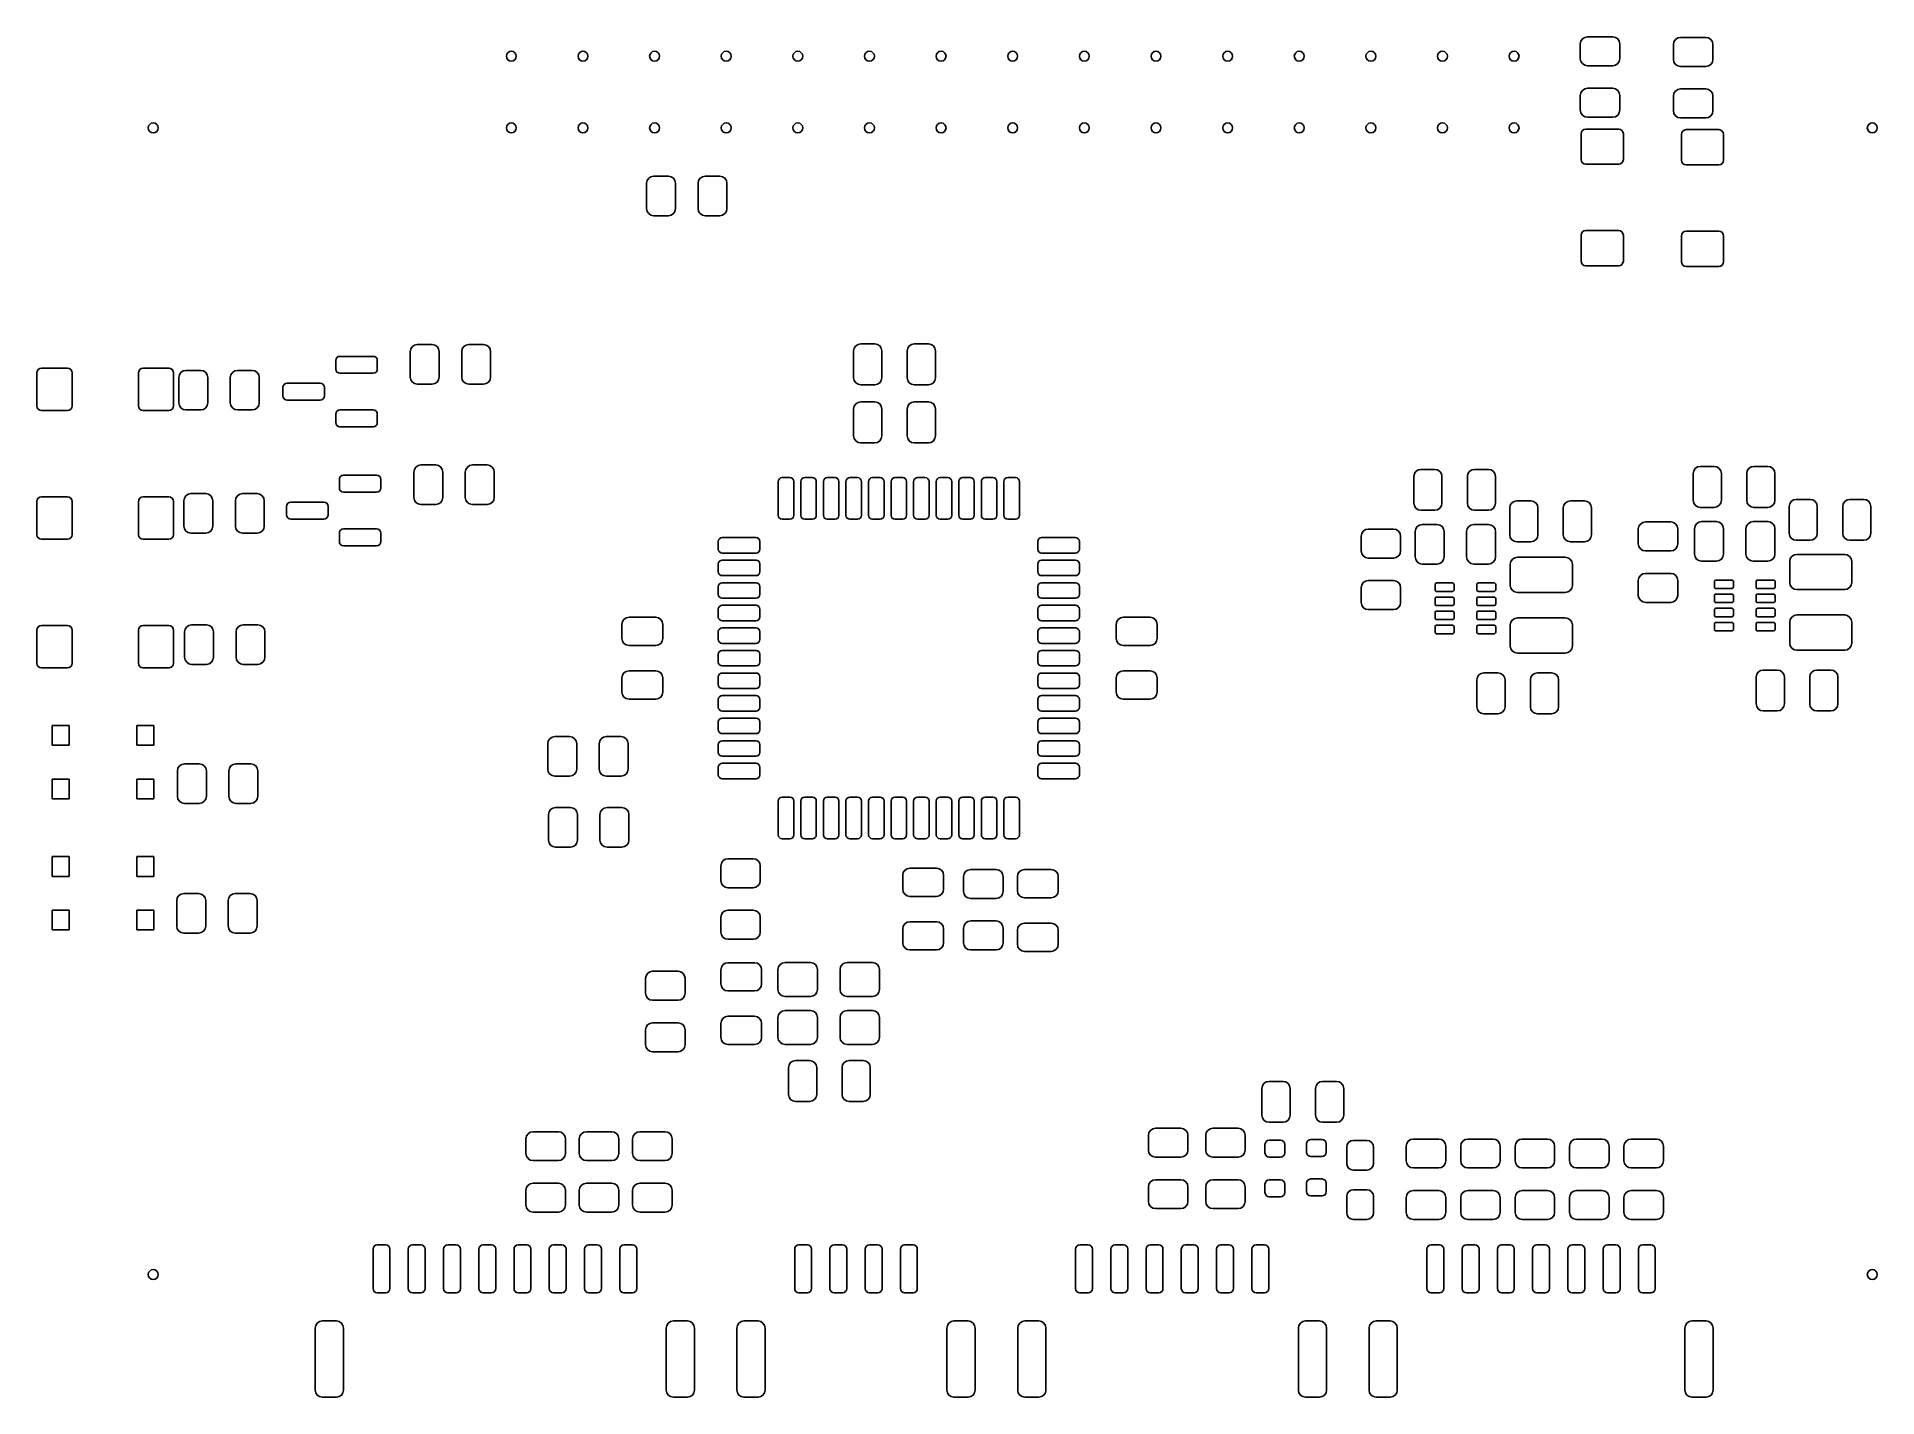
# Model space of a CAD drawing. Extents: x 0.24 to 2.81, y 0.23 to 2.13.
import ezdxf

# ---------------------------------------------------------------- set-up
doc = ezdxf.new("R2010")
doc.units = 0
doc.header["$MEASUREMENT"] = 0
doc.layers.add('BLACK', color=7, linetype='CONTINUOUS')

msp = doc.modelspace()

# ---------------------------------------------------------------- linework, layer by layer
at = {"layer": 'BLACK', "linetype": 'CONTINUOUS'}
for p, q in [((2.3924, 2.1172), (2.3932, 2.121)), ((2.3924, 2.0965), (2.3924, 2.1172)), ((2.3932, 2.121), (2.3953, 2.1241)), ((2.3953, 2.1241), (2.3985, 2.1263)), ((2.3985, 2.1263), (2.4023, 2.127)), ((2.4023, 2.127), (2.4377, 2.127)), ((2.4377, 2.127), (2.4415, 2.1263)), ((2.4415, 2.1263), (2.4447, 2.1241)), ((2.4447, 2.1241), (2.4468, 2.121)), ((2.4468, 2.121), (2.4476, 2.1172)), ((2.4476, 2.1172), (2.4476, 2.0965)), ((2.5224, 2.1163), (2.5232, 2.12)), ((2.5224, 2.0956), (2.5224, 2.1163)), ((2.5232, 2.12), (2.5253, 2.1232)), ((2.5253, 2.1232), (2.5285, 2.1254)), ((2.5285, 2.1254), (2.5323, 2.1261)), ((2.5323, 2.1261), (2.5677, 2.1261)), ((2.5677, 2.1261), (2.5715, 2.1254)), ((2.5715, 2.1254), (2.5747, 2.1232)), ((2.5747, 2.1232), (2.5768, 2.12)), ((2.5768, 2.12), (2.5776, 2.1163)), ((2.5776, 2.1163), (2.5776, 2.0956)), ((2.3932, 2.0927), (2.3924, 2.0965)), ((2.3953, 2.0896), (2.3932, 2.0927)), ((2.3985, 2.0874), (2.3953, 2.0896)), ((2.4023, 2.0867), (2.3985, 2.0874)), ((2.4377, 2.0867), (2.4023, 2.0867)), ((2.4415, 2.0874), (2.4377, 2.0867)), ((2.4447, 2.0896), (2.4415, 2.0874)), ((2.4468, 2.0927), (2.4447, 2.0896)), ((2.4476, 2.0965), (2.4468, 2.0927)), ((2.5232, 2.0918), (2.5224, 2.0956)), ((2.5253, 2.0886), (2.5232, 2.0918)), ((2.5285, 2.0865), (2.5253, 2.0886)), ((2.5323, 2.0857), (2.5285, 2.0865)), ((2.5677, 2.0857), (2.5323, 2.0857)), ((2.5715, 2.0865), (2.5677, 2.0857)), ((2.5747, 2.0886), (2.5715, 2.0865)), ((2.5768, 2.0918), (2.5747, 2.0886)), ((2.5776, 2.0956), (2.5768, 2.0918)), ((2.3924, 2.0453), (2.3932, 2.0491)), ((2.3924, 2.0247), (2.3924, 2.0453)), ((2.3932, 2.0491), (2.3953, 2.0523)), ((2.3953, 2.0523), (2.3985, 2.0544)), ((2.3985, 2.0544), (2.4023, 2.0552)), ((2.4023, 2.0552), (2.4377, 2.0552)), ((2.4377, 2.0552), (2.4415, 2.0544)), ((2.4415, 2.0544), (2.4447, 2.0523)), ((2.4447, 2.0523), (2.4468, 2.0491)), ((2.4468, 2.0491), (2.4476, 2.0453)), ((2.4476, 2.0453), (2.4476, 2.0247)), ((2.5224, 2.0444), (2.5232, 2.0482)), ((2.5224, 2.0237), (2.5224, 2.0444)), ((2.5232, 2.0482), (2.5253, 2.0514)), ((2.5253, 2.0514), (2.5285, 2.0535)), ((2.5285, 2.0535), (2.5323, 2.0543)), ((2.5323, 2.0543), (2.5677, 2.0543)), ((2.5677, 2.0543), (2.5715, 2.0535)), ((2.5715, 2.0535), (2.5747, 2.0514)), ((2.5747, 2.0514), (2.5768, 2.0482)), ((2.5768, 2.0482), (2.5776, 2.0444)), ((2.5776, 2.0444), (2.5776, 2.0237)), ((2.3932, 2.0209), (2.3924, 2.0247)), ((2.3953, 2.0177), (2.3932, 2.0209)), ((2.3985, 2.0156), (2.3953, 2.0177)), ((2.4023, 2.0148), (2.3985, 2.0156)), ((2.4377, 2.0148), (2.4023, 2.0148)), ((2.4415, 2.0156), (2.4377, 2.0148)), ((2.4447, 2.0177), (2.4415, 2.0156)), ((2.4468, 2.0209), (2.4447, 2.0177)), ((2.4476, 2.0247), (2.4468, 2.0209)), ((2.5232, 2.02), (2.5224, 2.0237)), ((2.5253, 2.0168), (2.5232, 2.02)), ((2.5285, 2.0146), (2.5253, 2.0168)), ((2.5323, 2.0139), (2.5285, 2.0146)), ((2.5677, 2.0139), (2.5323, 2.0139)), ((2.5715, 2.0146), (2.5677, 2.0139)), ((2.5747, 2.0168), (2.5715, 2.0146)), ((2.5768, 2.02), (2.5747, 2.0168)), ((2.5776, 2.0237), (2.5768, 2.02)), ((2.3935, 1.9918), (2.394, 1.9943)), ((2.3935, 1.9557), (2.3935, 1.9918)), ((2.394, 1.9943), (2.3954, 1.9965)), ((2.3954, 1.9965), (2.3975, 1.9979)), ((2.3975, 1.9979), (2.4, 1.9984)), ((2.4, 1.9984), (2.446, 1.9984)), ((2.446, 1.9984), (2.4485, 1.9979)), ((2.4485, 1.9979), (2.4506, 1.9965)), ((2.4506, 1.9965), (2.452, 1.9943)), ((2.452, 1.9943), (2.4525, 1.9918)), ((2.4525, 1.9918), (2.4525, 1.9557)), ((2.5335, 1.9909), (2.534, 1.9934)), ((2.5335, 1.9548), (2.5335, 1.9909)), ((2.534, 1.9934), (2.5354, 1.9956)), ((2.5354, 1.9956), (2.5375, 1.997)), ((2.5375, 1.997), (2.54, 1.9975)), ((2.54, 1.9975), (2.586, 1.9975)), ((2.586, 1.9975), (2.5885, 1.997)), ((2.5885, 1.997), (2.5906, 1.9956)), ((2.5906, 1.9956), (2.592, 1.9934)), ((2.592, 1.9934), (2.5925, 1.9909)), ((2.5925, 1.9909), (2.5925, 1.9548)), ((2.394, 1.9532), (2.3935, 1.9557)), ((2.3954, 1.9511), (2.394, 1.9532)), ((2.452, 1.9532), (2.4506, 1.9511)), ((2.4525, 1.9557), (2.452, 1.9532)), ((2.534, 1.9523), (2.5335, 1.9548)), ((2.5925, 1.9548), (2.592, 1.9523)), ((1.0896, 1.9265), (1.0918, 1.9297)), ((1.0918, 1.9297), (1.095, 1.9318)), ((1.095, 1.9318), (1.0987, 1.9326)), ((1.0987, 1.9326), (1.1194, 1.9326)), ((1.1194, 1.9326), (1.1232, 1.9318)), ((1.1232, 1.9318), (1.1264, 1.9297)), ((1.1264, 1.9297), (1.1285, 1.9265)), ((1.1615, 1.9265), (1.1636, 1.9297)), ((1.1636, 1.9297), (1.1668, 1.9318)), ((1.1668, 1.9318), (1.1706, 1.9326)), ((1.1706, 1.9326), (1.1913, 1.9326)), ((1.1913, 1.9326), (1.195, 1.9318)), ((1.195, 1.9318), (1.1982, 1.9297)), ((1.1982, 1.9297), (1.2004, 1.9265)), ((2.3975, 1.9497), (2.3954, 1.9511)), ((2.4, 1.9492), (2.3975, 1.9497)), ((2.446, 1.9492), (2.4, 1.9492)), ((2.4485, 1.9497), (2.446, 1.9492)), ((2.4506, 1.9511), (2.4485, 1.9497)), ((2.5354, 1.9502), (2.534, 1.9523)), ((2.5375, 1.9488), (2.5354, 1.9502)), ((2.54, 1.9483), (2.5375, 1.9488)), ((2.586, 1.9483), (2.54, 1.9483)), ((2.5885, 1.9488), (2.586, 1.9483)), ((2.5906, 1.9502), (2.5885, 1.9488)), ((2.592, 1.9523), (2.5906, 1.9502)), ((1.0889, 1.9227), (1.0896, 1.9265)), ((1.0889, 1.8873), (1.0889, 1.9227)), ((1.1285, 1.9265), (1.1293, 1.9227)), ((1.1293, 1.9227), (1.1293, 1.8873)), ((1.1607, 1.9227), (1.1615, 1.9265)), ((1.1607, 1.8873), (1.1607, 1.9227)), ((1.2004, 1.9265), (1.2011, 1.9227)), ((1.2011, 1.9227), (1.2011, 1.8873)), ((1.0896, 1.8835), (1.0889, 1.8873)), ((1.0918, 1.8803), (1.0896, 1.8835)), ((1.095, 1.8782), (1.0918, 1.8803)), ((1.0987, 1.8774), (1.095, 1.8782)), ((1.1194, 1.8774), (1.0987, 1.8774)), ((1.1232, 1.8782), (1.1194, 1.8774)), ((1.1264, 1.8803), (1.1232, 1.8782)), ((1.1285, 1.8835), (1.1264, 1.8803)), ((1.1293, 1.8873), (1.1285, 1.8835)), ((1.1615, 1.8835), (1.1607, 1.8873)), ((1.1636, 1.8803), (1.1615, 1.8835)), ((1.1668, 1.8782), (1.1636, 1.8803)), ((1.1706, 1.8774), (1.1668, 1.8782)), ((1.1913, 1.8774), (1.1706, 1.8774)), ((1.195, 1.8782), (1.1913, 1.8774)), ((1.1982, 1.8803), (1.195, 1.8782)), ((1.2004, 1.8835), (1.1982, 1.8803)), ((1.2011, 1.8873), (1.2004, 1.8835)), ((2.3935, 1.8501), (2.394, 1.8526)), ((2.3935, 1.814), (2.3935, 1.8501)), ((2.394, 1.8526), (2.3954, 1.8547)), ((2.3954, 1.8547), (2.3975, 1.8562)), ((2.3975, 1.8562), (2.4, 1.8567)), ((2.4, 1.8567), (2.446, 1.8567)), ((2.446, 1.8567), (2.4485, 1.8562)), ((2.4485, 1.8562), (2.4506, 1.8547)), ((2.4506, 1.8547), (2.452, 1.8526)), ((2.452, 1.8526), (2.4525, 1.8501)), ((2.4525, 1.8501), (2.4525, 1.814)), ((2.5335, 1.8492), (2.534, 1.8517)), ((2.534, 1.8517), (2.5354, 1.8538)), ((2.5354, 1.8538), (2.5375, 1.8552)), ((2.5375, 1.8552), (2.54, 1.8557)), ((2.54, 1.8557), (2.586, 1.8557)), ((2.586, 1.8557), (2.5885, 1.8552)), ((2.5885, 1.8552), (2.5906, 1.8538)), ((2.5906, 1.8538), (2.592, 1.8517)), ((2.592, 1.8517), (2.5925, 1.8492)), ((2.5335, 1.8131), (2.5335, 1.8492)), ((2.5925, 1.8492), (2.5925, 1.8131)), ((2.394, 1.8115), (2.3935, 1.814)), ((2.3954, 1.8094), (2.394, 1.8115)), ((2.3975, 1.808), (2.3954, 1.8094)), ((2.4, 1.8075), (2.3975, 1.808)), ((2.446, 1.8075), (2.4, 1.8075)), ((2.4485, 1.808), (2.446, 1.8075)), ((2.4506, 1.8094), (2.4485, 1.808)), ((2.452, 1.8115), (2.4506, 1.8094)), ((2.4525, 1.814), (2.452, 1.8115)), ((2.534, 1.8106), (2.5335, 1.8131)), ((2.5354, 1.8084), (2.534, 1.8106)), ((2.5375, 1.807), (2.5354, 1.8084)), ((2.54, 1.8065), (2.5375, 1.807)), ((2.586, 1.8065), (2.54, 1.8065)), ((2.5885, 1.807), (2.586, 1.8065)), ((2.5906, 1.8084), (2.5885, 1.807)), ((2.592, 1.8106), (2.5906, 1.8084)), ((2.5925, 1.8131), (2.592, 1.8106)), ((0.7618, 1.6947), (0.765, 1.6968)), ((0.765, 1.6968), (0.7687, 1.6976)), ((0.7687, 1.6976), (0.7894, 1.6976)), ((0.7894, 1.6976), (0.7932, 1.6968)), ((0.7932, 1.6968), (0.7964, 1.6947)), ((0.8336, 1.6947), (0.8368, 1.6968)), ((0.8368, 1.6968), (0.8406, 1.6976)), ((0.8406, 1.6976), (0.8613, 1.6976)), ((0.8613, 1.6976), (0.865, 1.6968)), ((0.865, 1.6968), (0.8682, 1.6947)), ((1.3808, 1.6957), (1.384, 1.6978)), ((1.384, 1.6978), (1.3878, 1.6985)), ((1.3878, 1.6985), (1.4074, 1.6985)), ((1.4074, 1.6985), (1.4112, 1.6978)), ((1.4112, 1.6978), (1.4144, 1.6957)), ((1.4556, 1.6957), (1.4588, 1.6978)), ((1.4588, 1.6978), (1.4626, 1.6985)), ((1.4626, 1.6985), (1.4822, 1.6985)), ((1.4822, 1.6985), (1.486, 1.6978)), ((1.486, 1.6978), (1.4892, 1.6957)), ((0.6549, 1.6753), (0.6553, 1.6776)), ((0.6549, 1.6635), (0.6549, 1.6753)), ((0.6553, 1.6776), (0.6566, 1.6795)), ((0.6566, 1.6795), (0.6585, 1.6808)), ((0.6585, 1.6808), (0.6608, 1.6812)), ((0.6608, 1.6812), (0.707, 1.6812)), ((0.707, 1.6812), (0.7093, 1.6808)), ((0.7093, 1.6808), (0.7112, 1.6795)), ((0.7112, 1.6795), (0.7125, 1.6776)), ((0.7125, 1.6776), (0.7129, 1.6753)), ((0.7129, 1.6753), (0.7129, 1.6635)), ((0.7589, 1.6877), (0.7596, 1.6915)), ((0.7589, 1.6523), (0.7589, 1.6877)), ((0.7596, 1.6915), (0.7618, 1.6947)), ((0.7964, 1.6947), (0.7985, 1.6915)), ((0.7985, 1.6915), (0.7993, 1.6877)), ((0.7993, 1.6877), (0.7993, 1.6523)), ((0.8307, 1.6877), (0.8315, 1.6915)), ((0.8307, 1.6523), (0.8307, 1.6877)), ((0.8315, 1.6915), (0.8336, 1.6947)), ((0.8682, 1.6947), (0.8704, 1.6915)), ((0.8704, 1.6915), (0.8711, 1.6877)), ((0.8711, 1.6877), (0.8711, 1.6523)), ((1.3779, 1.6887), (1.3787, 1.6925)), ((1.3779, 1.6513), (1.3779, 1.6887)), ((1.3787, 1.6925), (1.3808, 1.6957)), ((1.4144, 1.6957), (1.4165, 1.6925)), ((1.4165, 1.6925), (1.4173, 1.6887)), ((1.4173, 1.6887), (1.4173, 1.6513)), ((1.4527, 1.6887), (1.4535, 1.6925)), ((1.4527, 1.6513), (1.4527, 1.6887)), ((1.4535, 1.6925), (1.4556, 1.6957)), ((1.4892, 1.6957), (1.4913, 1.6925)), ((1.4913, 1.6925), (1.4921, 1.6887)), ((1.4921, 1.6887), (1.4921, 1.6513)), ((0.2375, 1.658), (0.238, 1.6605)), ((0.2375, 1.612), (0.2375, 1.658)), ((0.238, 1.6605), (0.2394, 1.6626)), ((0.2394, 1.6626), (0.2416, 1.664)), ((0.2416, 1.664), (0.2441, 1.6645)), ((0.2441, 1.6645), (0.2802, 1.6645)), ((0.2802, 1.6645), (0.2827, 1.664)), ((0.2827, 1.664), (0.2848, 1.6626)), ((0.2848, 1.6626), (0.2862, 1.6605)), ((0.2862, 1.6605), (0.2867, 1.658)), ((0.2867, 1.658), (0.2867, 1.612)), ((0.3793, 1.658), (0.3798, 1.6605)), ((0.3793, 1.612), (0.3793, 1.658)), ((0.3798, 1.6605), (0.3812, 1.6626)), ((0.3812, 1.6626), (0.3833, 1.664)), ((0.3833, 1.664), (0.3858, 1.6645)), ((0.3858, 1.6645), (0.4219, 1.6645)), ((0.4219, 1.6645), (0.4244, 1.664)), ((0.4244, 1.664), (0.4266, 1.6626)), ((0.4266, 1.6626), (0.428, 1.6605)), ((0.428, 1.6605), (0.4285, 1.658)), ((0.4285, 1.658), (0.4285, 1.612)), ((0.4359, 1.6517), (0.4366, 1.6555)), ((0.4359, 1.6163), (0.4359, 1.6517)), ((0.4366, 1.6555), (0.4388, 1.6587)), ((0.4388, 1.6587), (0.442, 1.6608)), ((0.442, 1.6608), (0.4457, 1.6616)), ((0.4457, 1.6616), (0.4664, 1.6616)), ((0.4664, 1.6616), (0.4702, 1.6608)), ((0.4702, 1.6608), (0.4734, 1.6587)), ((0.4734, 1.6587), (0.4755, 1.6555)), ((0.4755, 1.6555), (0.4763, 1.6517)), ((0.4763, 1.6517), (0.4763, 1.6163)), ((0.5077, 1.6517), (0.5085, 1.6555)), ((0.5077, 1.6163), (0.5077, 1.6517)), ((0.5085, 1.6555), (0.5106, 1.6587)), ((0.5106, 1.6587), (0.5138, 1.6608)), ((0.5138, 1.6608), (0.5176, 1.6616)), ((0.5176, 1.6616), (0.5383, 1.6616)), ((0.5383, 1.6616), (0.542, 1.6608)), ((0.542, 1.6608), (0.5452, 1.6587)), ((0.5452, 1.6587), (0.5474, 1.6555)), ((0.5474, 1.6555), (0.5481, 1.6517)), ((0.5481, 1.6517), (0.5481, 1.6163)), ((0.6553, 1.6612), (0.6549, 1.6635)), ((0.6566, 1.6593), (0.6553, 1.6612)), ((0.6585, 1.658), (0.6566, 1.6593)), ((0.6608, 1.6576), (0.6585, 1.658)), ((0.707, 1.6576), (0.6608, 1.6576)), ((0.7093, 1.658), (0.707, 1.6576)), ((0.7112, 1.6593), (0.7093, 1.658)), ((0.7125, 1.6612), (0.7112, 1.6593)), ((0.7129, 1.6635), (0.7125, 1.6612)), ((0.7596, 1.6485), (0.7589, 1.6523)), ((0.7618, 1.6453), (0.7596, 1.6485)), ((0.765, 1.6432), (0.7618, 1.6453)), ((0.7964, 1.6453), (0.7932, 1.6432)), ((0.7985, 1.6485), (0.7964, 1.6453)), ((0.7993, 1.6523), (0.7985, 1.6485)), ((0.8315, 1.6485), (0.8307, 1.6523)), ((0.8336, 1.6453), (0.8315, 1.6485)), ((0.8368, 1.6432), (0.8336, 1.6453)), ((0.8682, 1.6453), (0.865, 1.6432)), ((0.8704, 1.6485), (0.8682, 1.6453)), ((0.8711, 1.6523), (0.8704, 1.6485)), ((1.3787, 1.6475), (1.3779, 1.6513)), ((1.3808, 1.6443), (1.3787, 1.6475)), ((1.4165, 1.6475), (1.4144, 1.6443)), ((1.4173, 1.6513), (1.4165, 1.6475)), ((1.4535, 1.6475), (1.4527, 1.6513)), ((1.4556, 1.6443), (1.4535, 1.6475)), ((1.4913, 1.6475), (1.4892, 1.6443)), ((1.4921, 1.6513), (1.4913, 1.6475)), ((0.5811, 1.6379), (0.5815, 1.6402)), ((0.5811, 1.6261), (0.5811, 1.6379)), ((0.5815, 1.6238), (0.5811, 1.6261)), ((0.5815, 1.6402), (0.5828, 1.6421)), ((0.5828, 1.6219), (0.5815, 1.6238)), ((0.5828, 1.6421), (0.5847, 1.6434)), ((0.5847, 1.6206), (0.5828, 1.6219)), ((0.5847, 1.6434), (0.587, 1.6438)), ((0.587, 1.6202), (0.5847, 1.6206)), ((0.587, 1.6438), (0.6332, 1.6438)), ((0.6332, 1.6202), (0.587, 1.6202)), ((0.6332, 1.6438), (0.6355, 1.6434)), ((0.6355, 1.6206), (0.6332, 1.6202)), ((0.6355, 1.6434), (0.6374, 1.6421)), ((0.6374, 1.6219), (0.6355, 1.6206)), ((0.6374, 1.6421), (0.6387, 1.6402)), ((0.6387, 1.6238), (0.6374, 1.6219)), ((0.6387, 1.6402), (0.6391, 1.6379)), ((0.6391, 1.6261), (0.6387, 1.6238)), ((0.6391, 1.6379), (0.6391, 1.6261)), ((0.7687, 1.6424), (0.765, 1.6432)), ((0.7894, 1.6424), (0.7687, 1.6424)), ((0.7932, 1.6432), (0.7894, 1.6424)), ((0.8406, 1.6424), (0.8368, 1.6432)), ((0.8613, 1.6424), (0.8406, 1.6424)), ((0.865, 1.6432), (0.8613, 1.6424)), ((1.384, 1.6422), (1.3808, 1.6443)), ((1.3878, 1.6415), (1.384, 1.6422)), ((1.4074, 1.6415), (1.3878, 1.6415)), ((1.4112, 1.6422), (1.4074, 1.6415)), ((1.4144, 1.6443), (1.4112, 1.6422)), ((1.4588, 1.6422), (1.4556, 1.6443)), ((1.4626, 1.6415), (1.4588, 1.6422)), ((1.4822, 1.6415), (1.4626, 1.6415)), ((1.486, 1.6422), (1.4822, 1.6415)), ((1.4892, 1.6443), (1.486, 1.6422)), ((0.238, 1.6095), (0.2375, 1.612)), ((0.2394, 1.6074), (0.238, 1.6095)), ((0.2416, 1.606), (0.2394, 1.6074)), ((0.2441, 1.6055), (0.2416, 1.606)), ((0.2802, 1.6055), (0.2441, 1.6055)), ((0.2827, 1.606), (0.2802, 1.6055)), ((0.2848, 1.6074), (0.2827, 1.606)), ((0.2862, 1.6095), (0.2848, 1.6074)), ((0.2867, 1.612), (0.2862, 1.6095)), ((0.3798, 1.6095), (0.3793, 1.612)), ((0.3812, 1.6074), (0.3798, 1.6095)), ((0.3833, 1.606), (0.3812, 1.6074)), ((0.3858, 1.6055), (0.3833, 1.606)), ((0.4219, 1.6055), (0.3858, 1.6055)), ((0.4244, 1.606), (0.4219, 1.6055)), ((0.4266, 1.6074), (0.4244, 1.606)), ((0.428, 1.6095), (0.4266, 1.6074)), ((0.4285, 1.612), (0.428, 1.6095)), ((0.4366, 1.6125), (0.4359, 1.6163)), ((0.4388, 1.6093), (0.4366, 1.6125)), ((0.442, 1.6072), (0.4388, 1.6093)), ((0.4457, 1.6064), (0.442, 1.6072)), ((0.4664, 1.6064), (0.4457, 1.6064)), ((0.4702, 1.6072), (0.4664, 1.6064)), ((0.4734, 1.6093), (0.4702, 1.6072)), ((0.4755, 1.6125), (0.4734, 1.6093)), ((0.4763, 1.6163), (0.4755, 1.6125)), ((0.5085, 1.6125), (0.5077, 1.6163)), ((0.5106, 1.6093), (0.5085, 1.6125)), ((0.5138, 1.6072), (0.5106, 1.6093)), ((0.5176, 1.6064), (0.5138, 1.6072)), ((0.5383, 1.6064), (0.5176, 1.6064)), ((0.542, 1.6072), (0.5383, 1.6064)), ((0.5452, 1.6093), (0.542, 1.6072)), ((0.5474, 1.6125), (0.5452, 1.6093)), ((0.5481, 1.6163), (0.5474, 1.6125)), ((0.6549, 1.6005), (0.6553, 1.6028)), ((0.6549, 1.5887), (0.6549, 1.6005)), ((0.6553, 1.6028), (0.6566, 1.6047)), ((0.6566, 1.6047), (0.6585, 1.606)), ((0.6585, 1.606), (0.6608, 1.6064)), ((0.6608, 1.6064), (0.707, 1.6064)), ((0.707, 1.6064), (0.7093, 1.606)), ((0.7093, 1.606), (0.7112, 1.6047)), ((0.7112, 1.6047), (0.7125, 1.6028)), ((0.7125, 1.6028), (0.7129, 1.6005)), ((0.7129, 1.6005), (0.7129, 1.5887)), ((1.3779, 1.6077), (1.3787, 1.6115)), ((1.3779, 1.5703), (1.3779, 1.6077)), ((1.3787, 1.6115), (1.3808, 1.6147)), ((1.3808, 1.6147), (1.384, 1.6168)), ((1.384, 1.6168), (1.3878, 1.6175)), ((1.3878, 1.6175), (1.4074, 1.6175)), ((1.4074, 1.6175), (1.4112, 1.6168)), ((1.4112, 1.6168), (1.4144, 1.6147)), ((1.4144, 1.6147), (1.4165, 1.6115)), ((1.4165, 1.6115), (1.4173, 1.6077)), ((1.4173, 1.6077), (1.4173, 1.5703)), ((1.4527, 1.6077), (1.4535, 1.6115)), ((1.4527, 1.5703), (1.4527, 1.6077)), ((1.4535, 1.6115), (1.4556, 1.6147)), ((1.4556, 1.6147), (1.4588, 1.6168)), ((1.4588, 1.6168), (1.4626, 1.6175)), ((1.4626, 1.6175), (1.4822, 1.6175)), ((1.4822, 1.6175), (1.486, 1.6168)), ((1.486, 1.6168), (1.4892, 1.6147)), ((1.4892, 1.6147), (1.4913, 1.6115)), ((1.4913, 1.6115), (1.4921, 1.6077)), ((1.4921, 1.6077), (1.4921, 1.5703)), ((0.6553, 1.5864), (0.6549, 1.5887)), ((0.6566, 1.5845), (0.6553, 1.5864)), ((0.6585, 1.5832), (0.6566, 1.5845)), ((0.6608, 1.5828), (0.6585, 1.5832)), ((0.707, 1.5828), (0.6608, 1.5828)), ((0.7093, 1.5832), (0.707, 1.5828)), ((0.7112, 1.5845), (0.7093, 1.5832)), ((0.7125, 1.5864), (0.7112, 1.5845)), ((0.7129, 1.5887), (0.7125, 1.5864)), ((1.3787, 1.5665), (1.3779, 1.5703)), ((1.4173, 1.5703), (1.4165, 1.5665)), ((1.4535, 1.5665), (1.4527, 1.5703)), ((1.4921, 1.5703), (1.4913, 1.5665)), ((1.3808, 1.5633), (1.3787, 1.5665)), ((1.384, 1.5612), (1.3808, 1.5633)), ((1.3878, 1.5605), (1.384, 1.5612)), ((1.4074, 1.5605), (1.3878, 1.5605)), ((1.4112, 1.5612), (1.4074, 1.5605)), ((1.4144, 1.5633), (1.4112, 1.5612)), ((1.4165, 1.5665), (1.4144, 1.5633)), ((1.4556, 1.5633), (1.4535, 1.5665)), ((1.4588, 1.5612), (1.4556, 1.5633)), ((1.4626, 1.5605), (1.4588, 1.5612)), ((1.4822, 1.5605), (1.4626, 1.5605)), ((1.486, 1.5612), (1.4822, 1.5605)), ((1.4892, 1.5633), (1.486, 1.5612)), ((1.4913, 1.5665), (1.4892, 1.5633)), ((0.7639, 1.5197), (0.7646, 1.5235)), ((0.7639, 1.4843), (0.7639, 1.5197)), ((0.7646, 1.5235), (0.7668, 1.5267)), ((0.7668, 1.5267), (0.77, 1.5288)), ((0.77, 1.5288), (0.7737, 1.5296)), ((0.7737, 1.5296), (0.7944, 1.5296)), ((0.7944, 1.5296), (0.7982, 1.5288)), ((0.7982, 1.5288), (0.8014, 1.5267)), ((0.8014, 1.5267), (0.8035, 1.5235)), ((0.8035, 1.5235), (0.8043, 1.5197)), ((0.8043, 1.5197), (0.8043, 1.4843)), ((0.8357, 1.5197), (0.8365, 1.5235)), ((0.8357, 1.4843), (0.8357, 1.5197)), ((0.8365, 1.5235), (0.8386, 1.5267)), ((0.8386, 1.5267), (0.8418, 1.5288)), ((0.8418, 1.5288), (0.8456, 1.5296)), ((0.8456, 1.5296), (0.8663, 1.5296)), ((0.8663, 1.5296), (0.87, 1.5288)), ((0.87, 1.5288), (0.8732, 1.5267)), ((0.8732, 1.5267), (0.8754, 1.5235)), ((0.8754, 1.5235), (0.8761, 1.5197)), ((0.8761, 1.5197), (0.8761, 1.4843)), ((2.1599, 1.5137), (2.1607, 1.5175)), ((2.1607, 1.5175), (2.1628, 1.5207)), ((2.1628, 1.5207), (2.166, 1.5228)), ((2.166, 1.5228), (2.1698, 1.5235)), ((2.1698, 1.5235), (2.1894, 1.5235)), ((2.1894, 1.5235), (2.1932, 1.5228)), ((2.1932, 1.5228), (2.1964, 1.5207)), ((2.1964, 1.5207), (2.1985, 1.5175)), ((2.1985, 1.5175), (2.1993, 1.5137)), ((2.2347, 1.5137), (2.2355, 1.5175)), ((2.2355, 1.5175), (2.2376, 1.5207)), ((2.2376, 1.5207), (2.2408, 1.5228)), ((2.2408, 1.5228), (2.2446, 1.5235)), ((2.2446, 1.5235), (2.2642, 1.5235)), ((2.2642, 1.5235), (2.268, 1.5228)), ((2.268, 1.5228), (2.2712, 1.5207)), ((2.2712, 1.5207), (2.2733, 1.5175)), ((2.2733, 1.5175), (2.2741, 1.5137)), ((2.5499, 1.5177), (2.5507, 1.5215)), ((2.5499, 1.4803), (2.5499, 1.5177)), ((2.5507, 1.5215), (2.5528, 1.5247)), ((2.5528, 1.5247), (2.556, 1.5268)), ((2.556, 1.5268), (2.5598, 1.5275)), ((2.5598, 1.5275), (2.5794, 1.5275)), ((2.5794, 1.5275), (2.5832, 1.5268)), ((2.5832, 1.5268), (2.5864, 1.5247)), ((2.5864, 1.5247), (2.5885, 1.5215)), ((2.5885, 1.5215), (2.5893, 1.5177)), ((2.5893, 1.5177), (2.5893, 1.4803)), ((2.6247, 1.5177), (2.6255, 1.5215)), ((2.6247, 1.4803), (2.6247, 1.5177)), ((2.6255, 1.5215), (2.6276, 1.5247)), ((2.6276, 1.5247), (2.6308, 1.5268)), ((2.6308, 1.5268), (2.6346, 1.5275)), ((2.6346, 1.5275), (2.6542, 1.5275)), ((2.6542, 1.5275), (2.658, 1.5268)), ((2.658, 1.5268), (2.6612, 1.5247)), ((2.6612, 1.5247), (2.6633, 1.5215)), ((2.6633, 1.5215), (2.6641, 1.5177)), ((2.6641, 1.5177), (2.6641, 1.4803)), ((0.6599, 1.5093), (0.6603, 1.5116)), ((0.6599, 1.4975), (0.6599, 1.5093)), ((0.6603, 1.4952), (0.6599, 1.4975)), ((0.6603, 1.5116), (0.6616, 1.5135)), ((0.6616, 1.4933), (0.6603, 1.4952)), ((0.6616, 1.5135), (0.6635, 1.5148)), ((0.6635, 1.492), (0.6616, 1.4933)), ((0.6635, 1.5148), (0.6658, 1.5152)), ((0.6658, 1.4916), (0.6635, 1.492)), ((0.6658, 1.5152), (0.712, 1.5152)), ((0.712, 1.4916), (0.6658, 1.4916)), ((0.712, 1.5152), (0.7143, 1.5148)), ((0.7143, 1.492), (0.712, 1.4916)), ((0.7143, 1.5148), (0.7162, 1.5135)), ((0.7162, 1.4933), (0.7143, 1.492)), ((0.7162, 1.5135), (0.7175, 1.5116)), ((0.7175, 1.4952), (0.7162, 1.4933)), ((0.7175, 1.5116), (0.7179, 1.5093)), ((0.7179, 1.4975), (0.7175, 1.4952)), ((0.7179, 1.5093), (0.7179, 1.4975)), ((1.2727, 1.5066), (1.2731, 1.5086)), ((1.2727, 1.4593), (1.2727, 1.5066)), ((1.2731, 1.5086), (1.2743, 1.5104)), ((1.2743, 1.5104), (1.276, 1.5116)), ((1.276, 1.5116), (1.2781, 1.512)), ((1.2781, 1.512), (1.2889, 1.512)), ((1.2889, 1.512), (1.291, 1.5116)), ((1.291, 1.5116), (1.2928, 1.5104)), ((1.2928, 1.5104), (1.2939, 1.5086)), ((1.2939, 1.5086), (1.2943, 1.5066)), ((1.2943, 1.5066), (1.2943, 1.4593)), ((1.3042, 1.5066), (1.3046, 1.5086)), ((1.3042, 1.4593), (1.3042, 1.5066)), ((1.3046, 1.5086), (1.3058, 1.5104)), ((1.3058, 1.5104), (1.3075, 1.5116)), ((1.3075, 1.5116), (1.3096, 1.512)), ((1.3096, 1.512), (1.3204, 1.512)), ((1.3204, 1.512), (1.3225, 1.5116)), ((1.3225, 1.5116), (1.3243, 1.5104)), ((1.3243, 1.5104), (1.3254, 1.5086)), ((1.3254, 1.5086), (1.3258, 1.5066)), ((1.3258, 1.5066), (1.3258, 1.4593)), ((1.3357, 1.5066), (1.3361, 1.5086)), ((1.3357, 1.4593), (1.3357, 1.5066)), ((1.3361, 1.5086), (1.3373, 1.5104)), ((1.3373, 1.5104), (1.339, 1.5116)), ((1.339, 1.5116), (1.3411, 1.512)), ((1.3411, 1.512), (1.3519, 1.512)), ((1.3519, 1.512), (1.354, 1.5116)), ((1.354, 1.5116), (1.3558, 1.5104)), ((1.3558, 1.5104), (1.3569, 1.5086)), ((1.3569, 1.5086), (1.3573, 1.5066)), ((1.3573, 1.5066), (1.3573, 1.4593)), ((1.3672, 1.5066), (1.3676, 1.5086)), ((1.3672, 1.4593), (1.3672, 1.5066)), ((1.3676, 1.5086), (1.3688, 1.5104)), ((1.3688, 1.5104), (1.3705, 1.5116)), ((1.3705, 1.5116), (1.3726, 1.512)), ((1.3726, 1.512), (1.3834, 1.512)), ((1.3834, 1.512), (1.3855, 1.5116)), ((1.3855, 1.5116), (1.3872, 1.5104)), ((1.3872, 1.5104), (1.3884, 1.5086)), ((1.3884, 1.5086), (1.3888, 1.5066)), ((1.3888, 1.5066), (1.3888, 1.4593)), ((1.3987, 1.5066), (1.3991, 1.5086)), ((1.3987, 1.4593), (1.3987, 1.5066)), ((1.3991, 1.5086), (1.4003, 1.5104)), ((1.4003, 1.5104), (1.402, 1.5116)), ((1.402, 1.5116), (1.4041, 1.512)), ((1.4041, 1.512), (1.4149, 1.512)), ((1.4149, 1.512), (1.417, 1.5116)), ((1.417, 1.5116), (1.4187, 1.5104)), ((1.4187, 1.5104), (1.4199, 1.5086)), ((1.4199, 1.5086), (1.4203, 1.5066)), ((1.4203, 1.5066), (1.4203, 1.4593)), ((1.4302, 1.5066), (1.4306, 1.5086)), ((1.4302, 1.4593), (1.4302, 1.5066)), ((1.4306, 1.5086), (1.4318, 1.5104)), ((1.4318, 1.5104), (1.4335, 1.5116)), ((1.4335, 1.5116), (1.4356, 1.512)), ((1.4356, 1.512), (1.4464, 1.512)), ((1.4464, 1.512), (1.4485, 1.5116)), ((1.4485, 1.5116), (1.4502, 1.5104)), ((1.4502, 1.5104), (1.4514, 1.5086)), ((1.4514, 1.5086), (1.4518, 1.5066)), ((1.4518, 1.5066), (1.4518, 1.4593)), ((1.4617, 1.5066), (1.4621, 1.5086)), ((1.4617, 1.4593), (1.4617, 1.5066)), ((1.4621, 1.5086), (1.4633, 1.5104)), ((1.4633, 1.5104), (1.465, 1.5116)), ((1.465, 1.5116), (1.4671, 1.512)), ((1.4671, 1.512), (1.4779, 1.512)), ((1.4779, 1.512), (1.48, 1.5116)), ((1.48, 1.5116), (1.4817, 1.5104)), ((1.4817, 1.5104), (1.4829, 1.5086)), ((1.4829, 1.5086), (1.4833, 1.5066)), ((1.4833, 1.5066), (1.4833, 1.4593)), ((1.4932, 1.5066), (1.4936, 1.5086)), ((1.4932, 1.4593), (1.4932, 1.5066)), ((1.4936, 1.5086), (1.4948, 1.5104)), ((1.4948, 1.5104), (1.4965, 1.5116)), ((1.4965, 1.5116), (1.4986, 1.512)), ((1.4986, 1.512), (1.5094, 1.512)), ((1.5094, 1.512), (1.5115, 1.5116)), ((1.5115, 1.5116), (1.5132, 1.5104)), ((1.5132, 1.5104), (1.5144, 1.5086)), ((1.5144, 1.5086), (1.5148, 1.5066)), ((1.5148, 1.5066), (1.5148, 1.4593)), ((1.5247, 1.5066), (1.5251, 1.5086)), ((1.5247, 1.4593), (1.5247, 1.5066)), ((1.5251, 1.5086), (1.5262, 1.5104)), ((1.5262, 1.5104), (1.528, 1.5116)), ((1.528, 1.5116), (1.5301, 1.512)), ((1.5301, 1.512), (1.5409, 1.512)), ((1.5409, 1.512), (1.543, 1.5116)), ((1.543, 1.5116), (1.5447, 1.5104)), ((1.5447, 1.5104), (1.5459, 1.5086)), ((1.5459, 1.5086), (1.5463, 1.5066)), ((1.5463, 1.5066), (1.5463, 1.4593)), ((1.5562, 1.5066), (1.5566, 1.5086)), ((1.5562, 1.4593), (1.5562, 1.5066)), ((1.5566, 1.5086), (1.5577, 1.5104)), ((1.5577, 1.5104), (1.5595, 1.5116)), ((1.5595, 1.5116), (1.5616, 1.512)), ((1.5616, 1.512), (1.5724, 1.512)), ((1.5724, 1.512), (1.5745, 1.5116)), ((1.5745, 1.5116), (1.5762, 1.5104)), ((1.5762, 1.5104), (1.5774, 1.5086)), ((1.5774, 1.5086), (1.5778, 1.5066)), ((1.5778, 1.5066), (1.5778, 1.4593)), ((1.5877, 1.5066), (1.5881, 1.5086)), ((1.5877, 1.4593), (1.5877, 1.5066)), ((1.5881, 1.5086), (1.5892, 1.5104)), ((1.5892, 1.5104), (1.591, 1.5116)), ((1.591, 1.5116), (1.5931, 1.512)), ((1.5931, 1.512), (1.6039, 1.512)), ((1.6039, 1.512), (1.606, 1.5116)), ((1.606, 1.5116), (1.6077, 1.5104)), ((1.6077, 1.5104), (1.6089, 1.5086)), ((1.6089, 1.5086), (1.6093, 1.5066)), ((1.6093, 1.5066), (1.6093, 1.4593)), ((2.1599, 1.4763), (2.1599, 1.5137)), ((2.1993, 1.5137), (2.1993, 1.4763)), ((2.2347, 1.4763), (2.2347, 1.5137)), ((2.2741, 1.5137), (2.2741, 1.4763)), ((0.2375, 1.4785), (0.238, 1.481)), ((0.2375, 1.4325), (0.2375, 1.4785)), ((0.238, 1.481), (0.2394, 1.4831)), ((0.2394, 1.4831), (0.2416, 1.4845)), ((0.2416, 1.4845), (0.2441, 1.485)), ((0.2441, 1.485), (0.2802, 1.485)), ((0.2802, 1.485), (0.2827, 1.4845)), ((0.2827, 1.4845), (0.2848, 1.4831)), ((0.2848, 1.4831), (0.2862, 1.481)), ((0.2862, 1.481), (0.2867, 1.4785)), ((0.2867, 1.4785), (0.2867, 1.4325)), ((0.3793, 1.4785), (0.3798, 1.481)), ((0.3793, 1.4325), (0.3793, 1.4785)), ((0.3798, 1.481), (0.3812, 1.4831)), ((0.3812, 1.4831), (0.3833, 1.4845)), ((0.3833, 1.4845), (0.3858, 1.485)), ((0.3858, 1.485), (0.4219, 1.485)), ((0.4219, 1.485), (0.4244, 1.4845)), ((0.4244, 1.4845), (0.4266, 1.4831)), ((0.4266, 1.4831), (0.428, 1.481)), ((0.428, 1.481), (0.4285, 1.4785)), ((0.4285, 1.4785), (0.4285, 1.4325)), ((0.4429, 1.4797), (0.4436, 1.4835)), ((0.4429, 1.4443), (0.4429, 1.4797)), ((0.4436, 1.4835), (0.4458, 1.4867)), ((0.4458, 1.4867), (0.449, 1.4888)), ((0.449, 1.4888), (0.4527, 1.4896)), ((0.4527, 1.4896), (0.4734, 1.4896)), ((0.4734, 1.4896), (0.4772, 1.4888)), ((0.4772, 1.4888), (0.4804, 1.4867)), ((0.4804, 1.4867), (0.4825, 1.4835)), ((0.4825, 1.4835), (0.4833, 1.4797)), ((0.4833, 1.4797), (0.4833, 1.4443)), ((0.5147, 1.4797), (0.5155, 1.4835)), ((0.5147, 1.4443), (0.5147, 1.4797)), ((0.5155, 1.4835), (0.5176, 1.4867)), ((0.5176, 1.4867), (0.5208, 1.4888)), ((0.5208, 1.4888), (0.5246, 1.4896)), ((0.5246, 1.4896), (0.5453, 1.4896)), ((0.5453, 1.4896), (0.549, 1.4888)), ((0.549, 1.4888), (0.5522, 1.4867)), ((0.5522, 1.4867), (0.5544, 1.4835)), ((0.5544, 1.4835), (0.5551, 1.4797)), ((0.5551, 1.4797), (0.5551, 1.4443)), ((0.5861, 1.4719), (0.5865, 1.4742)), ((0.5861, 1.4601), (0.5861, 1.4719)), ((0.5865, 1.4742), (0.5878, 1.4761)), ((0.5878, 1.4761), (0.5897, 1.4774)), ((0.5897, 1.4774), (0.592, 1.4778)), ((0.592, 1.4778), (0.6382, 1.4778)), ((0.6382, 1.4778), (0.6405, 1.4774)), ((0.6405, 1.4774), (0.6424, 1.4761)), ((0.6424, 1.4761), (0.6437, 1.4742)), ((0.6437, 1.4742), (0.6441, 1.4719)), ((0.6441, 1.4719), (0.6441, 1.4601)), ((0.7646, 1.4805), (0.7639, 1.4843)), ((0.7668, 1.4773), (0.7646, 1.4805)), ((0.77, 1.4752), (0.7668, 1.4773)), ((0.7737, 1.4744), (0.77, 1.4752)), ((0.7944, 1.4744), (0.7737, 1.4744)), ((0.7982, 1.4752), (0.7944, 1.4744)), ((0.8014, 1.4773), (0.7982, 1.4752)), ((0.8035, 1.4805), (0.8014, 1.4773)), ((0.8043, 1.4843), (0.8035, 1.4805)), ((0.8365, 1.4805), (0.8357, 1.4843)), ((0.8386, 1.4773), (0.8365, 1.4805)), ((0.8418, 1.4752), (0.8386, 1.4773)), ((0.8456, 1.4744), (0.8418, 1.4752)), ((0.8663, 1.4744), (0.8456, 1.4744)), ((0.87, 1.4752), (0.8663, 1.4744)), ((0.8732, 1.4773), (0.87, 1.4752)), ((0.8754, 1.4805), (0.8732, 1.4773)), ((0.8761, 1.4843), (0.8754, 1.4805)), ((2.1607, 1.4725), (2.1599, 1.4763)), ((2.1628, 1.4693), (2.1607, 1.4725)), ((2.166, 1.4672), (2.1628, 1.4693)), ((2.1698, 1.4665), (2.166, 1.4672)), ((2.1894, 1.4665), (2.1698, 1.4665)), ((2.1932, 1.4672), (2.1894, 1.4665)), ((2.1964, 1.4693), (2.1932, 1.4672)), ((2.1985, 1.4725), (2.1964, 1.4693)), ((2.1993, 1.4763), (2.1985, 1.4725)), ((2.2355, 1.4725), (2.2347, 1.4763)), ((2.2376, 1.4693), (2.2355, 1.4725)), ((2.2408, 1.4672), (2.2376, 1.4693)), ((2.2446, 1.4665), (2.2408, 1.4672)), ((2.2642, 1.4665), (2.2446, 1.4665)), ((2.268, 1.4672), (2.2642, 1.4665)), ((2.2712, 1.4693), (2.268, 1.4672)), ((2.2733, 1.4725), (2.2712, 1.4693)), ((2.2741, 1.4763), (2.2733, 1.4725)), ((2.2939, 1.4697), (2.2947, 1.4735)), ((2.2939, 1.4323), (2.2939, 1.4697)), ((2.2947, 1.4735), (2.2968, 1.4767)), ((2.2968, 1.4767), (2.3, 1.4788)), ((2.3, 1.4788), (2.3038, 1.4795)), ((2.3038, 1.4795), (2.3234, 1.4795)), ((2.3234, 1.4795), (2.3272, 1.4788)), ((2.3272, 1.4788), (2.3304, 1.4767)), ((2.3304, 1.4767), (2.3325, 1.4735)), ((2.3325, 1.4735), (2.3333, 1.4697)), ((2.3333, 1.4697), (2.3333, 1.4323)), ((2.3687, 1.4697), (2.3695, 1.4735)), ((2.3687, 1.4323), (2.3687, 1.4697)), ((2.3695, 1.4735), (2.3716, 1.4767)), ((2.3716, 1.4767), (2.3748, 1.4788)), ((2.3748, 1.4788), (2.3786, 1.4795)), ((2.3786, 1.4795), (2.3982, 1.4795)), ((2.3982, 1.4795), (2.402, 1.4788)), ((2.402, 1.4788), (2.4052, 1.4767)), ((2.4052, 1.4767), (2.4073, 1.4735)), ((2.4073, 1.4735), (2.4081, 1.4697)), ((2.4081, 1.4697), (2.4081, 1.4323)), ((2.5507, 1.4765), (2.5499, 1.4803)), ((2.5528, 1.4733), (2.5507, 1.4765)), ((2.556, 1.4712), (2.5528, 1.4733)), ((2.5598, 1.4705), (2.556, 1.4712)), ((2.5794, 1.4705), (2.5598, 1.4705)), ((2.5832, 1.4712), (2.5794, 1.4705)), ((2.5864, 1.4733), (2.5832, 1.4712)), ((2.5885, 1.4765), (2.5864, 1.4733)), ((2.5893, 1.4803), (2.5885, 1.4765)), ((2.6255, 1.4765), (2.6247, 1.4803)), ((2.6276, 1.4733), (2.6255, 1.4765)), ((2.6308, 1.4712), (2.6276, 1.4733)), ((2.6346, 1.4705), (2.6308, 1.4712)), ((2.6542, 1.4705), (2.6346, 1.4705)), ((2.658, 1.4712), (2.6542, 1.4705)), ((2.6612, 1.4733), (2.658, 1.4712)), ((2.6633, 1.4765), (2.6612, 1.4733)), ((2.6641, 1.4803), (2.6633, 1.4765)), ((2.6839, 1.4717), (2.6847, 1.4755)), ((2.6839, 1.4343), (2.6839, 1.4717)), ((2.6847, 1.4755), (2.6868, 1.4787)), ((2.6868, 1.4787), (2.69, 1.4808)), ((2.69, 1.4808), (2.6938, 1.4815)), ((2.6938, 1.4815), (2.7134, 1.4815)), ((2.7134, 1.4815), (2.7172, 1.4808)), ((2.7172, 1.4808), (2.7204, 1.4787)), ((2.7204, 1.4787), (2.7225, 1.4755)), ((2.7225, 1.4755), (2.7233, 1.4717)), ((2.7233, 1.4717), (2.7233, 1.4343)), ((2.7587, 1.4717), (2.7595, 1.4755)), ((2.7587, 1.4343), (2.7587, 1.4717)), ((2.7595, 1.4755), (2.7616, 1.4787)), ((2.7616, 1.4787), (2.7648, 1.4808)), ((2.7648, 1.4808), (2.7686, 1.4815)), ((2.7686, 1.4815), (2.7882, 1.4815)), ((2.7882, 1.4815), (2.792, 1.4808)), ((2.792, 1.4808), (2.7952, 1.4787)), ((2.7952, 1.4787), (2.7973, 1.4755)), ((2.7973, 1.4755), (2.7981, 1.4717)), ((2.7981, 1.4717), (2.7981, 1.4343)), ((0.4436, 1.4405), (0.4429, 1.4443)), ((0.4458, 1.4373), (0.4436, 1.4405)), ((0.4825, 1.4405), (0.4804, 1.4373)), ((0.4833, 1.4443), (0.4825, 1.4405)), ((0.5155, 1.4405), (0.5147, 1.4443)), ((0.5176, 1.4373), (0.5155, 1.4405)), ((0.5544, 1.4405), (0.5522, 1.4373)), ((0.5551, 1.4443), (0.5544, 1.4405)), ((0.5865, 1.4578), (0.5861, 1.4601)), ((0.5878, 1.4559), (0.5865, 1.4578)), ((0.5897, 1.4546), (0.5878, 1.4559)), ((0.592, 1.4542), (0.5897, 1.4546)), ((0.6382, 1.4542), (0.592, 1.4542)), ((0.6405, 1.4546), (0.6382, 1.4542)), ((0.6424, 1.4559), (0.6405, 1.4546)), ((0.6437, 1.4578), (0.6424, 1.4559)), ((0.6441, 1.4601), (0.6437, 1.4578)), ((0.6616, 1.4387), (0.6635, 1.44)), ((0.6635, 1.44), (0.6658, 1.4404)), ((0.6658, 1.4404), (0.712, 1.4404)), ((0.712, 1.4404), (0.7143, 1.44)), ((0.7143, 1.44), (0.7162, 1.4387)), ((1.2731, 1.4572), (1.2727, 1.4593)), ((1.2743, 1.4555), (1.2731, 1.4572)), ((1.276, 1.4543), (1.2743, 1.4555)), ((1.2781, 1.4539), (1.276, 1.4543)), ((1.2889, 1.4539), (1.2781, 1.4539)), ((1.291, 1.4543), (1.2889, 1.4539)), ((1.2928, 1.4555), (1.291, 1.4543)), ((1.2939, 1.4572), (1.2928, 1.4555)), ((1.2943, 1.4593), (1.2939, 1.4572)), ((1.3046, 1.4572), (1.3042, 1.4593)), ((1.3058, 1.4555), (1.3046, 1.4572)), ((1.3075, 1.4543), (1.3058, 1.4555)), ((1.3096, 1.4539), (1.3075, 1.4543)), ((1.3204, 1.4539), (1.3096, 1.4539)), ((1.3225, 1.4543), (1.3204, 1.4539)), ((1.3243, 1.4555), (1.3225, 1.4543)), ((1.3254, 1.4572), (1.3243, 1.4555)), ((1.3258, 1.4593), (1.3254, 1.4572)), ((1.3361, 1.4572), (1.3357, 1.4593)), ((1.3373, 1.4555), (1.3361, 1.4572)), ((1.339, 1.4543), (1.3373, 1.4555)), ((1.3411, 1.4539), (1.339, 1.4543)), ((1.3519, 1.4539), (1.3411, 1.4539)), ((1.354, 1.4543), (1.3519, 1.4539)), ((1.3558, 1.4555), (1.354, 1.4543)), ((1.3569, 1.4572), (1.3558, 1.4555)), ((1.3573, 1.4593), (1.3569, 1.4572)), ((1.3676, 1.4572), (1.3672, 1.4593)), ((1.3688, 1.4555), (1.3676, 1.4572)), ((1.3705, 1.4543), (1.3688, 1.4555)), ((1.3726, 1.4539), (1.3705, 1.4543)), ((1.3834, 1.4539), (1.3726, 1.4539)), ((1.3855, 1.4543), (1.3834, 1.4539)), ((1.3872, 1.4555), (1.3855, 1.4543)), ((1.3884, 1.4572), (1.3872, 1.4555)), ((1.3888, 1.4593), (1.3884, 1.4572)), ((1.3991, 1.4572), (1.3987, 1.4593)), ((1.4003, 1.4555), (1.3991, 1.4572)), ((1.402, 1.4543), (1.4003, 1.4555)), ((1.4041, 1.4539), (1.402, 1.4543)), ((1.4149, 1.4539), (1.4041, 1.4539)), ((1.417, 1.4543), (1.4149, 1.4539)), ((1.4187, 1.4555), (1.417, 1.4543)), ((1.4199, 1.4572), (1.4187, 1.4555)), ((1.4203, 1.4593), (1.4199, 1.4572)), ((1.4306, 1.4572), (1.4302, 1.4593)), ((1.4318, 1.4555), (1.4306, 1.4572)), ((1.4335, 1.4543), (1.4318, 1.4555)), ((1.4356, 1.4539), (1.4335, 1.4543)), ((1.4464, 1.4539), (1.4356, 1.4539)), ((1.4485, 1.4543), (1.4464, 1.4539)), ((1.4502, 1.4555), (1.4485, 1.4543)), ((1.4514, 1.4572), (1.4502, 1.4555)), ((1.4518, 1.4593), (1.4514, 1.4572)), ((1.4621, 1.4572), (1.4617, 1.4593)), ((1.4633, 1.4555), (1.4621, 1.4572)), ((1.465, 1.4543), (1.4633, 1.4555)), ((1.4671, 1.4539), (1.465, 1.4543)), ((1.4779, 1.4539), (1.4671, 1.4539)), ((1.48, 1.4543), (1.4779, 1.4539)), ((1.4817, 1.4555), (1.48, 1.4543)), ((1.4829, 1.4572), (1.4817, 1.4555)), ((1.4833, 1.4593), (1.4829, 1.4572)), ((1.4936, 1.4572), (1.4932, 1.4593)), ((1.4948, 1.4555), (1.4936, 1.4572)), ((1.4965, 1.4543), (1.4948, 1.4555)), ((1.4986, 1.4539), (1.4965, 1.4543)), ((1.5094, 1.4539), (1.4986, 1.4539)), ((1.5115, 1.4543), (1.5094, 1.4539)), ((1.5132, 1.4555), (1.5115, 1.4543)), ((1.5144, 1.4572), (1.5132, 1.4555)), ((1.5148, 1.4593), (1.5144, 1.4572)), ((1.5251, 1.4572), (1.5247, 1.4593)), ((1.5262, 1.4555), (1.5251, 1.4572)), ((1.528, 1.4543), (1.5262, 1.4555)), ((1.5301, 1.4539), (1.528, 1.4543)), ((1.5409, 1.4539), (1.5301, 1.4539)), ((1.543, 1.4543), (1.5409, 1.4539)), ((1.5447, 1.4555), (1.543, 1.4543)), ((1.5459, 1.4572), (1.5447, 1.4555)), ((1.5463, 1.4593), (1.5459, 1.4572)), ((1.5566, 1.4572), (1.5562, 1.4593)), ((1.5577, 1.4555), (1.5566, 1.4572)), ((1.5595, 1.4543), (1.5577, 1.4555)), ((1.5616, 1.4539), (1.5595, 1.4543)), ((1.5724, 1.4539), (1.5616, 1.4539)), ((1.5745, 1.4543), (1.5724, 1.4539)), ((1.5762, 1.4555), (1.5745, 1.4543)), ((1.5774, 1.4572), (1.5762, 1.4555)), ((1.5778, 1.4593), (1.5774, 1.4572)), ((1.5881, 1.4572), (1.5877, 1.4593)), ((1.5892, 1.4555), (1.5881, 1.4572)), ((1.591, 1.4543), (1.5892, 1.4555)), ((1.5931, 1.4539), (1.591, 1.4543)), ((1.6039, 1.4539), (1.5931, 1.4539)), ((1.606, 1.4543), (1.6039, 1.4539)), ((1.6077, 1.4555), (1.606, 1.4543)), ((1.6089, 1.4572), (1.6077, 1.4555)), ((1.6093, 1.4593), (1.6089, 1.4572)), ((2.0893, 1.4372), (2.0925, 1.4394)), ((2.0925, 1.4394), (2.0963, 1.4401)), ((2.0963, 1.4401), (2.1317, 1.4401)), ((2.1317, 1.4401), (2.1355, 1.4394)), ((2.1355, 1.4394), (2.1387, 1.4372)), ((2.1619, 1.4367), (2.1626, 1.4405)), ((2.1626, 1.4405), (2.1648, 1.4437)), ((2.1648, 1.4437), (2.168, 1.4458)), ((2.168, 1.4458), (2.1717, 1.4466)), ((2.1717, 1.4466), (2.1924, 1.4466)), ((2.1924, 1.4466), (2.1962, 1.4458)), ((2.1962, 1.4458), (2.1994, 1.4437)), ((2.1994, 1.4437), (2.2015, 1.4405)), ((2.2015, 1.4405), (2.2023, 1.4367)), ((2.2337, 1.4367), (2.2345, 1.4405)), ((2.2345, 1.4405), (2.2366, 1.4437)), ((2.2366, 1.4437), (2.2398, 1.4458)), ((2.2398, 1.4458), (2.2436, 1.4466)), ((2.2436, 1.4466), (2.2643, 1.4466)), ((2.2643, 1.4466), (2.268, 1.4458)), ((2.268, 1.4458), (2.2712, 1.4437)), ((2.2712, 1.4437), (2.2734, 1.4405)), ((2.2734, 1.4405), (2.2741, 1.4367)), ((2.4734, 1.4403), (2.4742, 1.444)), ((2.4734, 1.4196), (2.4734, 1.4403)), ((2.4742, 1.444), (2.4763, 1.4472)), ((2.4763, 1.4472), (2.4795, 1.4494)), ((2.4795, 1.4494), (2.4833, 1.4501)), ((2.4833, 1.4501), (2.5187, 1.4501)), ((2.5187, 1.4501), (2.5225, 1.4494)), ((2.5225, 1.4494), (2.5257, 1.4472)), ((2.5257, 1.4472), (2.5278, 1.444)), ((2.5278, 1.444), (2.5286, 1.4403)), ((2.5286, 1.4403), (2.5286, 1.4196)), ((2.5519, 1.4407), (2.5526, 1.4445)), ((2.5519, 1.4053), (2.5519, 1.4407)), ((2.5526, 1.4445), (2.5548, 1.4477)), ((2.5548, 1.4477), (2.558, 1.4498)), ((2.558, 1.4498), (2.5617, 1.4506)), ((2.5617, 1.4506), (2.5824, 1.4506)), ((2.5824, 1.4506), (2.5862, 1.4498)), ((2.5862, 1.4498), (2.5894, 1.4477)), ((2.5894, 1.4477), (2.5915, 1.4445)), ((2.5915, 1.4445), (2.5923, 1.4407)), ((2.5923, 1.4407), (2.5923, 1.4053)), ((2.6237, 1.4407), (2.6245, 1.4445)), ((2.6237, 1.4053), (2.6237, 1.4407)), ((2.6245, 1.4445), (2.6266, 1.4477)), ((2.6266, 1.4477), (2.6298, 1.4498)), ((2.6298, 1.4498), (2.6336, 1.4506)), ((2.6336, 1.4506), (2.6543, 1.4506)), ((2.6543, 1.4506), (2.658, 1.4498)), ((2.658, 1.4498), (2.6612, 1.4477)), ((2.6612, 1.4477), (2.6634, 1.4445)), ((2.6634, 1.4445), (2.6641, 1.4407)), ((2.6641, 1.4407), (2.6641, 1.4053)), ((0.238, 1.43), (0.2375, 1.4325)), ((0.2394, 1.4279), (0.238, 1.43)), ((0.2416, 1.4265), (0.2394, 1.4279)), ((0.2441, 1.426), (0.2416, 1.4265)), ((0.2802, 1.426), (0.2441, 1.426)), ((0.2827, 1.4265), (0.2802, 1.426)), ((0.2848, 1.4279), (0.2827, 1.4265)), ((0.2862, 1.43), (0.2848, 1.4279)), ((0.2867, 1.4325), (0.2862, 1.43)), ((0.3798, 1.43), (0.3793, 1.4325)), ((0.3812, 1.4279), (0.3798, 1.43)), ((0.3833, 1.4265), (0.3812, 1.4279)), ((0.3858, 1.426), (0.3833, 1.4265)), ((0.4219, 1.426), (0.3858, 1.426)), ((0.4244, 1.4265), (0.4219, 1.426)), ((0.4266, 1.4279), (0.4244, 1.4265)), ((0.428, 1.43), (0.4266, 1.4279)), ((0.4285, 1.4325), (0.428, 1.43)), ((0.449, 1.4352), (0.4458, 1.4373)), ((0.4527, 1.4344), (0.449, 1.4352)), ((0.4734, 1.4344), (0.4527, 1.4344)), ((0.4772, 1.4352), (0.4734, 1.4344)), ((0.4804, 1.4373), (0.4772, 1.4352)), ((0.5208, 1.4352), (0.5176, 1.4373)), ((0.5246, 1.4344), (0.5208, 1.4352)), ((0.5453, 1.4344), (0.5246, 1.4344)), ((0.549, 1.4352), (0.5453, 1.4344)), ((0.5522, 1.4373), (0.549, 1.4352)), ((0.6599, 1.4345), (0.6603, 1.4368)), ((0.6599, 1.4227), (0.6599, 1.4345)), ((0.6603, 1.4204), (0.6599, 1.4227)), ((0.6603, 1.4368), (0.6616, 1.4387)), ((0.6616, 1.4185), (0.6603, 1.4204)), ((0.6635, 1.4172), (0.6616, 1.4185)), ((0.6658, 1.4168), (0.6635, 1.4172)), ((0.712, 1.4168), (0.6658, 1.4168)), ((0.7143, 1.4172), (0.712, 1.4168)), ((0.7162, 1.4185), (0.7143, 1.4172)), ((0.7162, 1.4387), (0.7175, 1.4368)), ((0.7175, 1.4204), (0.7162, 1.4185)), ((0.7175, 1.4368), (0.7179, 1.4345)), ((0.7179, 1.4227), (0.7175, 1.4204)), ((0.7179, 1.4345), (0.7179, 1.4227)), ((1.189, 1.4229), (1.1894, 1.425)), ((1.189, 1.4121), (1.189, 1.4229)), ((1.1894, 1.425), (1.1906, 1.4267)), ((1.1906, 1.4267), (1.1924, 1.4279)), ((1.1924, 1.4279), (1.1944, 1.4283)), ((1.1944, 1.4283), (1.2417, 1.4283)), ((1.2417, 1.4283), (1.2438, 1.4279)), ((1.2438, 1.4279), (1.2455, 1.4267)), ((1.2455, 1.4267), (1.2467, 1.425)), ((1.2467, 1.425), (1.2471, 1.4229)), ((1.2471, 1.4229), (1.2471, 1.4121)), ((1.6349, 1.4229), (1.6353, 1.425)), ((1.6349, 1.4121), (1.6349, 1.4229)), ((1.6353, 1.425), (1.6365, 1.4267)), ((1.6365, 1.4267), (1.6382, 1.4279)), ((1.6382, 1.4279), (1.6403, 1.4283)), ((1.6403, 1.4283), (1.6876, 1.4283)), ((1.6876, 1.4283), (1.6896, 1.4279)), ((1.6896, 1.4279), (1.6914, 1.4267)), ((1.6914, 1.4267), (1.6926, 1.425)), ((1.6926, 1.425), (1.693, 1.4229)), ((1.693, 1.4229), (1.693, 1.4121)), ((2.0864, 1.4303), (2.0872, 1.434)), ((2.0864, 1.4096), (2.0864, 1.4303)), ((2.0872, 1.434), (2.0893, 1.4372)), ((2.1387, 1.4372), (2.1408, 1.434)), ((2.1408, 1.434), (2.1416, 1.4303)), ((2.1416, 1.4303), (2.1416, 1.4096)), ((2.1619, 1.4013), (2.1619, 1.4367)), ((2.2023, 1.4367), (2.2023, 1.4013)), ((2.2337, 1.4013), (2.2337, 1.4367)), ((2.2741, 1.4367), (2.2741, 1.4013)), ((2.2947, 1.4285), (2.2939, 1.4323)), ((2.2968, 1.4253), (2.2947, 1.4285)), ((2.3, 1.4232), (2.2968, 1.4253)), ((2.3038, 1.4225), (2.3, 1.4232)), ((2.3234, 1.4225), (2.3038, 1.4225)), ((2.3272, 1.4232), (2.3234, 1.4225)), ((2.3304, 1.4253), (2.3272, 1.4232)), ((2.3325, 1.4285), (2.3304, 1.4253)), ((2.3333, 1.4323), (2.3325, 1.4285)), ((2.3695, 1.4285), (2.3687, 1.4323)), ((2.3716, 1.4253), (2.3695, 1.4285)), ((2.3748, 1.4232), (2.3716, 1.4253)), ((2.3786, 1.4225), (2.3748, 1.4232)), ((2.3982, 1.4225), (2.3786, 1.4225)), ((2.402, 1.4232), (2.3982, 1.4225)), ((2.4052, 1.4253), (2.402, 1.4232)), ((2.4073, 1.4285), (2.4052, 1.4253)), ((2.4081, 1.4323), (2.4073, 1.4285)), ((2.4742, 1.4158), (2.4734, 1.4196)), ((2.4763, 1.4126), (2.4742, 1.4158)), ((2.5278, 1.4158), (2.5257, 1.4126)), ((2.5286, 1.4196), (2.5278, 1.4158)), ((2.6847, 1.4305), (2.6839, 1.4343)), ((2.6868, 1.4273), (2.6847, 1.4305)), ((2.69, 1.4252), (2.6868, 1.4273)), ((2.6938, 1.4245), (2.69, 1.4252)), ((2.7134, 1.4245), (2.6938, 1.4245)), ((2.7172, 1.4252), (2.7134, 1.4245)), ((2.7204, 1.4273), (2.7172, 1.4252)), ((2.7225, 1.4305), (2.7204, 1.4273)), ((2.7233, 1.4343), (2.7225, 1.4305)), ((2.7595, 1.4305), (2.7587, 1.4343)), ((2.7616, 1.4273), (2.7595, 1.4305)), ((2.7648, 1.4252), (2.7616, 1.4273)), ((2.7686, 1.4245), (2.7648, 1.4252)), ((2.7882, 1.4245), (2.7686, 1.4245)), ((2.792, 1.4252), (2.7882, 1.4245)), ((2.7952, 1.4273), (2.792, 1.4252)), ((2.7973, 1.4305), (2.7952, 1.4273)), ((2.7981, 1.4343), (2.7973, 1.4305)), ((1.1894, 1.41), (1.189, 1.4121)), ((1.189, 1.3914), (1.1894, 1.3935)), ((1.189, 1.3806), (1.189, 1.3914)), ((1.1906, 1.4082), (1.1894, 1.41)), ((1.1894, 1.3935), (1.1906, 1.3952)), ((1.1924, 1.4071), (1.1906, 1.4082)), ((1.1906, 1.3952), (1.1924, 1.3964)), ((1.1944, 1.4067), (1.1924, 1.4071)), ((1.1924, 1.3964), (1.1944, 1.3968)), ((1.2417, 1.4067), (1.1944, 1.4067)), ((1.1944, 1.3968), (1.2417, 1.3968)), ((1.2438, 1.4071), (1.2417, 1.4067)), ((1.2417, 1.3968), (1.2438, 1.3964)), ((1.2455, 1.4082), (1.2438, 1.4071)), ((1.2438, 1.3964), (1.2455, 1.3952)), ((1.2467, 1.41), (1.2455, 1.4082)), ((1.2455, 1.3952), (1.2467, 1.3935)), ((1.2471, 1.4121), (1.2467, 1.41)), ((1.2467, 1.3935), (1.2471, 1.3914)), ((1.2471, 1.3914), (1.2471, 1.3806)), ((1.6353, 1.41), (1.6349, 1.4121)), ((1.6349, 1.3914), (1.6353, 1.3935)), ((1.6349, 1.3806), (1.6349, 1.3914)), ((1.6365, 1.4082), (1.6353, 1.41)), ((1.6353, 1.3935), (1.6365, 1.3952)), ((1.6382, 1.4071), (1.6365, 1.4082)), ((1.6365, 1.3952), (1.6382, 1.3964)), ((1.6403, 1.4067), (1.6382, 1.4071)), ((1.6382, 1.3964), (1.6403, 1.3968)), ((1.6876, 1.4067), (1.6403, 1.4067)), ((1.6403, 1.3968), (1.6876, 1.3968)), ((1.6896, 1.4071), (1.6876, 1.4067)), ((1.6876, 1.3968), (1.6896, 1.3964)), ((1.6914, 1.4082), (1.6896, 1.4071)), ((1.6896, 1.3964), (1.6914, 1.3952)), ((1.6926, 1.41), (1.6914, 1.4082)), ((1.6914, 1.3952), (1.6926, 1.3935)), ((1.693, 1.4121), (1.6926, 1.41)), ((1.6926, 1.3935), (1.693, 1.3914)), ((1.693, 1.3914), (1.693, 1.3806)), ((2.0872, 1.4058), (2.0864, 1.4096)), ((2.0893, 1.4026), (2.0872, 1.4058)), ((2.0925, 1.4005), (2.0893, 1.4026)), ((2.0963, 1.3997), (2.0925, 1.4005)), ((2.1317, 1.3997), (2.0963, 1.3997)), ((2.1355, 1.4005), (2.1317, 1.3997)), ((2.1387, 1.4026), (2.1355, 1.4005)), ((2.1408, 1.4058), (2.1387, 1.4026)), ((2.1416, 1.4096), (2.1408, 1.4058)), ((2.1626, 1.3975), (2.1619, 1.4013)), ((2.1648, 1.3943), (2.1626, 1.3975)), ((2.168, 1.3922), (2.1648, 1.3943)), ((2.1717, 1.3914), (2.168, 1.3922)), ((2.1924, 1.3914), (2.1717, 1.3914)), ((2.1962, 1.3922), (2.1924, 1.3914)), ((2.1994, 1.3943), (2.1962, 1.3922)), ((2.2015, 1.3975), (2.1994, 1.3943)), ((2.2023, 1.4013), (2.2015, 1.3975)), ((2.2345, 1.3975), (2.2337, 1.4013)), ((2.2366, 1.3943), (2.2345, 1.3975)), ((2.2398, 1.3922), (2.2366, 1.3943)), ((2.2436, 1.3914), (2.2398, 1.3922)), ((2.2643, 1.3914), (2.2436, 1.3914)), ((2.268, 1.3922), (2.2643, 1.3914)), ((2.2712, 1.3943), (2.268, 1.3922)), ((2.2734, 1.3975), (2.2712, 1.3943)), ((2.2741, 1.4013), (2.2734, 1.3975)), ((2.2947, 1.3911), (2.2954, 1.3949)), ((2.2947, 1.3616), (2.2947, 1.3911)), ((2.2954, 1.3949), (2.2976, 1.398)), ((2.2976, 1.398), (2.3008, 1.4002)), ((2.3008, 1.4002), (2.3045, 1.4009)), ((2.3045, 1.4009), (2.3715, 1.4009)), ((2.3715, 1.4009), (2.3752, 1.4002)), ((2.3752, 1.4002), (2.3784, 1.398)), ((2.3784, 1.398), (2.3806, 1.3949)), ((2.3806, 1.3949), (2.3813, 1.3911)), ((2.3813, 1.3911), (2.3813, 1.3616)), ((2.4795, 1.4105), (2.4763, 1.4126)), ((2.4833, 1.4097), (2.4795, 1.4105)), ((2.5187, 1.4097), (2.4833, 1.4097)), ((2.5225, 1.4105), (2.5187, 1.4097)), ((2.5257, 1.4126), (2.5225, 1.4105)), ((2.5526, 1.4015), (2.5519, 1.4053)), ((2.5548, 1.3983), (2.5526, 1.4015)), ((2.558, 1.3962), (2.5548, 1.3983)), ((2.5617, 1.3954), (2.558, 1.3962)), ((2.5824, 1.3954), (2.5617, 1.3954)), ((2.5862, 1.3962), (2.5824, 1.3954)), ((2.5894, 1.3983), (2.5862, 1.3962)), ((2.5915, 1.4015), (2.5894, 1.3983)), ((2.5923, 1.4053), (2.5915, 1.4015)), ((2.6245, 1.4015), (2.6237, 1.4053)), ((2.6266, 1.3983), (2.6245, 1.4015)), ((2.6298, 1.3962), (2.6266, 1.3983)), ((2.6336, 1.3954), (2.6298, 1.3962)), ((2.6543, 1.3954), (2.6336, 1.3954)), ((2.658, 1.3962), (2.6543, 1.3954)), ((2.6612, 1.3983), (2.658, 1.3962)), ((2.6634, 1.4015), (2.6612, 1.3983)), ((2.6641, 1.4053), (2.6634, 1.4015)), ((2.6847, 1.3951), (2.6854, 1.3989)), ((2.6847, 1.3656), (2.6847, 1.3951)), ((2.6854, 1.3989), (2.6876, 1.402)), ((2.6876, 1.402), (2.6908, 1.4042)), ((2.6908, 1.4042), (2.6945, 1.4049)), ((2.6945, 1.4049), (2.7615, 1.4049)), ((2.7615, 1.4049), (2.7652, 1.4042)), ((2.7652, 1.4042), (2.7684, 1.402)), ((2.7684, 1.402), (2.7706, 1.3989)), ((2.7706, 1.3989), (2.7713, 1.3951)), ((2.7713, 1.3951), (2.7713, 1.3656)), ((1.1894, 1.3785), (1.189, 1.3806)), ((1.189, 1.3599), (1.1894, 1.362)), ((1.1906, 1.3767), (1.1894, 1.3785)), ((1.1894, 1.362), (1.1906, 1.3637)), ((1.1924, 1.3756), (1.1906, 1.3767)), ((1.1906, 1.3637), (1.1924, 1.3649)), ((1.1944, 1.3752), (1.1924, 1.3756)), ((1.1924, 1.3649), (1.1944, 1.3653)), ((1.2417, 1.3752), (1.1944, 1.3752)), ((1.1944, 1.3653), (1.2417, 1.3653)), ((1.2438, 1.3756), (1.2417, 1.3752)), ((1.2417, 1.3653), (1.2438, 1.3649)), ((1.2455, 1.3767), (1.2438, 1.3756)), ((1.2438, 1.3649), (1.2455, 1.3637)), ((1.2467, 1.3785), (1.2455, 1.3767)), ((1.2455, 1.3637), (1.2467, 1.362)), ((1.2471, 1.3806), (1.2467, 1.3785)), ((1.2467, 1.362), (1.2471, 1.3599)), ((1.6353, 1.3785), (1.6349, 1.3806)), ((1.6349, 1.3599), (1.6353, 1.362)), ((1.6365, 1.3767), (1.6353, 1.3785)), ((1.6353, 1.362), (1.6365, 1.3637)), ((1.6382, 1.3756), (1.6365, 1.3767)), ((1.6365, 1.3637), (1.6382, 1.3649)), ((1.6403, 1.3752), (1.6382, 1.3756)), ((1.6382, 1.3649), (1.6403, 1.3653)), ((1.6876, 1.3752), (1.6403, 1.3752)), ((1.6403, 1.3653), (1.6876, 1.3653)), ((1.6896, 1.3756), (1.6876, 1.3752)), ((1.6876, 1.3653), (1.6896, 1.3649)), ((1.6914, 1.3767), (1.6896, 1.3756)), ((1.6896, 1.3649), (1.6914, 1.3637)), ((1.6926, 1.3785), (1.6914, 1.3767)), ((1.6914, 1.3637), (1.6926, 1.362)), ((1.693, 1.3806), (1.6926, 1.3785)), ((1.6926, 1.362), (1.693, 1.3599)), ((2.0864, 1.3584), (2.0872, 1.3622)), ((2.0872, 1.3622), (2.0893, 1.3654)), ((2.0893, 1.3654), (2.0925, 1.3675)), ((2.0925, 1.3675), (2.0963, 1.3683)), ((2.0963, 1.3683), (2.1317, 1.3683)), ((2.1317, 1.3683), (2.1355, 1.3675)), ((2.1355, 1.3675), (2.1387, 1.3654)), ((2.1387, 1.3654), (2.1408, 1.3622)), ((2.1408, 1.3622), (2.1416, 1.3584)), ((2.1897, 1.363), (2.1898, 1.3638)), ((2.1897, 1.3551), (2.1897, 1.363)), ((2.1898, 1.3638), (2.1903, 1.3644)), ((2.1903, 1.3644), (2.1909, 1.3648)), ((2.1909, 1.3648), (2.1916, 1.365)), ((2.1916, 1.365), (2.2141, 1.365)), ((2.2141, 1.365), (2.2148, 1.3648)), ((2.2148, 1.3648), (2.2155, 1.3644)), ((2.2155, 1.3644), (2.2159, 1.3638)), ((2.2159, 1.3638), (2.2161, 1.363)), ((2.2161, 1.363), (2.2161, 1.3551)), ((2.2479, 1.363), (2.2481, 1.3638)), ((2.2479, 1.3551), (2.2479, 1.363)), ((2.2481, 1.3638), (2.2485, 1.3644)), ((2.2485, 1.3644), (2.2492, 1.3648)), ((2.2492, 1.3648), (2.2499, 1.365)), ((2.2499, 1.365), (2.2724, 1.365)), ((2.2724, 1.365), (2.2731, 1.3648)), ((2.2731, 1.3648), (2.2737, 1.3644)), ((2.2737, 1.3644), (2.2742, 1.3638)), ((2.2742, 1.3638), (2.2743, 1.363)), ((2.2743, 1.363), (2.2743, 1.3551)), ((2.4734, 1.3684), (2.4742, 1.3722)), ((2.4734, 1.3477), (2.4734, 1.3684)), ((2.4742, 1.3722), (2.4763, 1.3754)), ((2.4763, 1.3754), (2.4795, 1.3775)), ((2.4795, 1.3775), (2.4833, 1.3783)), ((2.4833, 1.3783), (2.5187, 1.3783)), ((2.5187, 1.3783), (2.5225, 1.3775)), ((2.5225, 1.3775), (2.5257, 1.3754)), ((2.5257, 1.3754), (2.5278, 1.3722)), ((2.5278, 1.3722), (2.5286, 1.3684)), ((2.5286, 1.3684), (2.5286, 1.3477)), ((2.5797, 1.367), (2.5798, 1.3678)), ((2.5797, 1.3591), (2.5797, 1.367)), ((2.5798, 1.3678), (2.5803, 1.3684)), ((2.5803, 1.3684), (2.5809, 1.3688)), ((2.5809, 1.3688), (2.5816, 1.369)), ((2.5816, 1.369), (2.6041, 1.369)), ((2.6041, 1.369), (2.6048, 1.3688)), ((2.6048, 1.3688), (2.6055, 1.3684)), ((2.6055, 1.3684), (2.6059, 1.3678)), ((2.6059, 1.3678), (2.6061, 1.367)), ((2.6061, 1.367), (2.6061, 1.3591)), ((2.6379, 1.367), (2.6381, 1.3678)), ((2.6379, 1.3591), (2.6379, 1.367)), ((2.6381, 1.3678), (2.6385, 1.3684)), ((2.6385, 1.3684), (2.6392, 1.3688)), ((2.6392, 1.3688), (2.6399, 1.369)), ((2.6399, 1.369), (2.6624, 1.369)), ((2.6624, 1.369), (2.6631, 1.3688)), ((2.6631, 1.3688), (2.6637, 1.3684)), ((2.6637, 1.3684), (2.6642, 1.3678)), ((2.6642, 1.3678), (2.6643, 1.367)), ((2.6643, 1.367), (2.6643, 1.3591)), ((2.6854, 1.3618), (2.6847, 1.3656)), ((2.6876, 1.3586), (2.6854, 1.3618)), ((2.7706, 1.3618), (2.7684, 1.3586)), ((2.7713, 1.3656), (2.7706, 1.3618)), ((1.189, 1.3491), (1.189, 1.3599)), ((1.1894, 1.347), (1.189, 1.3491)), ((1.1906, 1.3452), (1.1894, 1.347)), ((1.1924, 1.3441), (1.1906, 1.3452)), ((1.1944, 1.3437), (1.1924, 1.3441)), ((1.2417, 1.3437), (1.1944, 1.3437)), ((1.2438, 1.3441), (1.2417, 1.3437)), ((1.2455, 1.3452), (1.2438, 1.3441)), ((1.2467, 1.347), (1.2455, 1.3452)), ((1.2471, 1.3491), (1.2467, 1.347)), ((1.2471, 1.3599), (1.2471, 1.3491)), ((1.6349, 1.3491), (1.6349, 1.3599)), ((1.6353, 1.347), (1.6349, 1.3491)), ((1.6365, 1.3452), (1.6353, 1.347)), ((1.6382, 1.3441), (1.6365, 1.3452)), ((1.6403, 1.3437), (1.6382, 1.3441)), ((1.6876, 1.3437), (1.6403, 1.3437)), ((1.6896, 1.3441), (1.6876, 1.3437)), ((1.6914, 1.3452), (1.6896, 1.3441)), ((1.6926, 1.347), (1.6914, 1.3452)), ((1.693, 1.3491), (1.6926, 1.347)), ((1.693, 1.3599), (1.693, 1.3491)), ((2.0864, 1.3377), (2.0864, 1.3584)), ((2.0872, 1.334), (2.0864, 1.3377)), ((2.1416, 1.3377), (2.1408, 1.334)), ((2.1416, 1.3584), (2.1416, 1.3377)), ((2.1898, 1.3544), (2.1897, 1.3551)), ((2.1897, 1.3433), (2.1898, 1.3441)), ((2.1897, 1.3355), (2.1897, 1.3433)), ((2.1903, 1.3538), (2.1898, 1.3544)), ((2.1898, 1.3441), (2.1903, 1.3447)), ((2.1909, 1.3533), (2.1903, 1.3538)), ((2.1903, 1.3447), (2.1909, 1.3452)), ((2.1916, 1.3532), (2.1909, 1.3533)), ((2.1909, 1.3452), (2.1916, 1.3453)), ((2.2141, 1.3532), (2.1916, 1.3532)), ((2.1916, 1.3453), (2.2141, 1.3453)), ((2.2148, 1.3533), (2.2141, 1.3532)), ((2.2141, 1.3453), (2.2148, 1.3452)), ((2.2155, 1.3538), (2.2148, 1.3533)), ((2.2148, 1.3452), (2.2155, 1.3447)), ((2.2159, 1.3544), (2.2155, 1.3538)), ((2.2155, 1.3447), (2.2159, 1.3441)), ((2.2161, 1.3551), (2.2159, 1.3544)), ((2.2159, 1.3441), (2.2161, 1.3433)), ((2.2161, 1.3433), (2.2161, 1.3355)), ((2.2481, 1.3544), (2.2479, 1.3551)), ((2.2479, 1.3433), (2.2481, 1.3441)), ((2.2479, 1.3355), (2.2479, 1.3433)), ((2.2485, 1.3538), (2.2481, 1.3544)), ((2.2481, 1.3441), (2.2485, 1.3447)), ((2.2492, 1.3533), (2.2485, 1.3538)), ((2.2485, 1.3447), (2.2492, 1.3452)), ((2.2499, 1.3532), (2.2492, 1.3533)), ((2.2492, 1.3452), (2.2499, 1.3453)), ((2.2724, 1.3532), (2.2499, 1.3532)), ((2.2499, 1.3453), (2.2724, 1.3453)), ((2.2731, 1.3533), (2.2724, 1.3532)), ((2.2724, 1.3453), (2.2731, 1.3452)), ((2.2737, 1.3538), (2.2731, 1.3533)), ((2.2731, 1.3452), (2.2737, 1.3447)), ((2.2742, 1.3544), (2.2737, 1.3538)), ((2.2737, 1.3447), (2.2742, 1.3441)), ((2.2743, 1.3551), (2.2742, 1.3544)), ((2.2742, 1.3441), (2.2743, 1.3433)), ((2.2743, 1.3433), (2.2743, 1.3355)), ((2.2954, 1.3578), (2.2947, 1.3616)), ((2.2976, 1.3546), (2.2954, 1.3578)), ((2.3008, 1.3525), (2.2976, 1.3546)), ((2.3045, 1.3517), (2.3008, 1.3525)), ((2.3715, 1.3517), (2.3045, 1.3517)), ((2.3752, 1.3525), (2.3715, 1.3517)), ((2.3784, 1.3546), (2.3752, 1.3525)), ((2.3806, 1.3578), (2.3784, 1.3546)), ((2.3813, 1.3616), (2.3806, 1.3578)), ((2.4742, 1.344), (2.4734, 1.3477)), ((2.4763, 1.3408), (2.4742, 1.344)), ((2.4795, 1.3386), (2.4763, 1.3408)), ((2.4833, 1.3379), (2.4795, 1.3386)), ((2.5187, 1.3379), (2.4833, 1.3379)), ((2.5225, 1.3386), (2.5187, 1.3379)), ((2.5257, 1.3408), (2.5225, 1.3386)), ((2.5278, 1.344), (2.5257, 1.3408)), ((2.5286, 1.3477), (2.5278, 1.344)), ((2.5798, 1.3584), (2.5797, 1.3591)), ((2.5797, 1.3473), (2.5798, 1.3481)), ((2.5797, 1.3395), (2.5797, 1.3473)), ((2.5798, 1.3387), (2.5797, 1.3395)), ((2.5803, 1.3578), (2.5798, 1.3584)), ((2.5798, 1.3481), (2.5803, 1.3487)), ((2.5803, 1.3381), (2.5798, 1.3387)), ((2.5809, 1.3573), (2.5803, 1.3578)), ((2.5803, 1.3487), (2.5809, 1.3492)), ((2.5809, 1.3376), (2.5803, 1.3381)), ((2.5816, 1.3572), (2.5809, 1.3573)), ((2.5809, 1.3492), (2.5816, 1.3493)), ((2.5816, 1.3375), (2.5809, 1.3376)), ((2.6041, 1.3572), (2.5816, 1.3572)), ((2.5816, 1.3493), (2.6041, 1.3493)), ((2.6041, 1.3375), (2.5816, 1.3375)), ((2.6048, 1.3573), (2.6041, 1.3572)), ((2.6041, 1.3493), (2.6048, 1.3492)), ((2.6048, 1.3376), (2.6041, 1.3375)), ((2.6055, 1.3578), (2.6048, 1.3573)), ((2.6048, 1.3492), (2.6055, 1.3487)), ((2.6055, 1.3381), (2.6048, 1.3376)), ((2.6059, 1.3584), (2.6055, 1.3578)), ((2.6055, 1.3487), (2.6059, 1.3481)), ((2.6059, 1.3387), (2.6055, 1.3381)), ((2.6061, 1.3591), (2.6059, 1.3584)), ((2.6059, 1.3481), (2.6061, 1.3473)), ((2.6061, 1.3395), (2.6059, 1.3387)), ((2.6061, 1.3473), (2.6061, 1.3395)), ((2.6381, 1.3584), (2.6379, 1.3591)), ((2.6379, 1.3473), (2.6381, 1.3481)), ((2.6379, 1.3395), (2.6379, 1.3473)), ((2.6381, 1.3387), (2.6379, 1.3395)), ((2.6385, 1.3578), (2.6381, 1.3584)), ((2.6381, 1.3481), (2.6385, 1.3487)), ((2.6385, 1.3381), (2.6381, 1.3387)), ((2.6392, 1.3573), (2.6385, 1.3578)), ((2.6385, 1.3487), (2.6392, 1.3492)), ((2.6392, 1.3376), (2.6385, 1.3381)), ((2.6399, 1.3572), (2.6392, 1.3573)), ((2.6392, 1.3492), (2.6399, 1.3493)), ((2.6399, 1.3375), (2.6392, 1.3376)), ((2.6624, 1.3572), (2.6399, 1.3572)), ((2.6399, 1.3493), (2.6624, 1.3493)), ((2.6624, 1.3375), (2.6399, 1.3375)), ((2.6631, 1.3573), (2.6624, 1.3572)), ((2.6624, 1.3493), (2.6631, 1.3492)), ((2.6631, 1.3376), (2.6624, 1.3375)), ((2.6637, 1.3578), (2.6631, 1.3573)), ((2.6631, 1.3492), (2.6637, 1.3487)), ((2.6637, 1.3381), (2.6631, 1.3376)), ((2.6642, 1.3584), (2.6637, 1.3578)), ((2.6637, 1.3487), (2.6642, 1.3481)), ((2.6642, 1.3387), (2.6637, 1.3381)), ((2.6643, 1.3591), (2.6642, 1.3584)), ((2.6642, 1.3481), (2.6643, 1.3473)), ((2.6643, 1.3395), (2.6642, 1.3387)), ((2.6643, 1.3473), (2.6643, 1.3395)), ((2.6908, 1.3565), (2.6876, 1.3586)), ((2.6945, 1.3557), (2.6908, 1.3565)), ((2.7615, 1.3557), (2.6945, 1.3557)), ((2.7652, 1.3565), (2.7615, 1.3557)), ((2.7684, 1.3586), (2.7652, 1.3565)), ((1.0545, 1.3072), (1.0552, 1.311)), ((1.0552, 1.311), (1.0573, 1.3142)), ((1.0573, 1.3142), (1.0605, 1.3163)), ((1.0605, 1.3163), (1.0643, 1.3171)), ((1.0643, 1.3171), (1.1017, 1.3171)), ((1.1017, 1.3171), (1.1055, 1.3163)), ((1.1055, 1.3163), (1.1087, 1.3142)), ((1.1087, 1.3142), (1.1108, 1.311)), ((1.1108, 1.311), (1.1115, 1.3072)), ((1.189, 1.3284), (1.1894, 1.3305)), ((1.189, 1.3176), (1.189, 1.3284)), ((1.1894, 1.3155), (1.189, 1.3176)), ((1.1894, 1.3305), (1.1906, 1.3322)), ((1.1906, 1.3138), (1.1894, 1.3155)), ((1.1906, 1.3322), (1.1924, 1.3334)), ((1.1924, 1.3126), (1.1906, 1.3138)), ((1.1924, 1.3334), (1.1944, 1.3338)), ((1.1944, 1.3122), (1.1924, 1.3126)), ((1.1944, 1.3338), (1.2417, 1.3338)), ((1.2417, 1.3122), (1.1944, 1.3122)), ((1.2417, 1.3338), (1.2438, 1.3334)), ((1.2438, 1.3126), (1.2417, 1.3122)), ((1.2438, 1.3334), (1.2455, 1.3322)), ((1.2455, 1.3138), (1.2438, 1.3126)), ((1.2455, 1.3322), (1.2467, 1.3305)), ((1.2467, 1.3155), (1.2455, 1.3138)), ((1.2467, 1.3305), (1.2471, 1.3284)), ((1.2471, 1.3176), (1.2467, 1.3155)), ((1.2471, 1.3284), (1.2471, 1.3176)), ((1.6349, 1.3284), (1.6353, 1.3305)), ((1.6349, 1.3176), (1.6349, 1.3284)), ((1.6353, 1.3155), (1.6349, 1.3176)), ((1.6353, 1.3305), (1.6365, 1.3322)), ((1.6365, 1.3138), (1.6353, 1.3155)), ((1.6365, 1.3322), (1.6382, 1.3334)), ((1.6382, 1.3126), (1.6365, 1.3138)), ((1.6382, 1.3334), (1.6403, 1.3338)), ((1.6403, 1.3122), (1.6382, 1.3126)), ((1.6403, 1.3338), (1.6876, 1.3338)), ((1.6876, 1.3122), (1.6403, 1.3122)), ((1.6876, 1.3338), (1.6896, 1.3334)), ((1.6896, 1.3126), (1.6876, 1.3122)), ((1.6896, 1.3334), (1.6914, 1.3322)), ((1.6914, 1.3138), (1.6896, 1.3126)), ((1.6914, 1.3322), (1.6926, 1.3305)), ((1.6926, 1.3155), (1.6914, 1.3138)), ((1.6926, 1.3305), (1.693, 1.3284)), ((1.693, 1.3176), (1.6926, 1.3155)), ((1.693, 1.3284), (1.693, 1.3176)), ((1.7445, 1.3072), (1.7452, 1.311)), ((1.7452, 1.311), (1.7473, 1.3142)), ((1.7473, 1.3142), (1.7505, 1.3163)), ((1.7505, 1.3163), (1.7543, 1.3171)), ((1.7543, 1.3171), (1.7917, 1.3171)), ((1.7917, 1.3171), (1.7955, 1.3163)), ((1.7955, 1.3163), (1.7987, 1.3142)), ((1.7987, 1.3142), (1.8008, 1.311)), ((1.8008, 1.311), (1.8015, 1.3072)), ((2.0893, 1.3308), (2.0872, 1.334)), ((2.0925, 1.3286), (2.0893, 1.3308)), ((2.0963, 1.3279), (2.0925, 1.3286)), ((2.1317, 1.3279), (2.0963, 1.3279)), ((2.1355, 1.3286), (2.1317, 1.3279)), ((2.1387, 1.3308), (2.1355, 1.3286)), ((2.1408, 1.334), (2.1387, 1.3308)), ((2.1898, 1.3347), (2.1897, 1.3355)), ((2.1897, 1.3236), (2.1898, 1.3244)), ((2.1897, 1.3158), (2.1897, 1.3236)), ((2.1898, 1.315), (2.1897, 1.3158)), ((2.1903, 1.3341), (2.1898, 1.3347)), ((2.1898, 1.3244), (2.1903, 1.325)), ((2.1903, 1.3144), (2.1898, 1.315)), ((2.1909, 1.3336), (2.1903, 1.3341)), ((2.1903, 1.325), (2.1909, 1.3255)), ((2.1909, 1.314), (2.1903, 1.3144)), ((2.1916, 1.3335), (2.1909, 1.3336)), ((2.1909, 1.3255), (2.1916, 1.3256)), ((2.1916, 1.3138), (2.1909, 1.314)), ((2.2141, 1.3335), (2.1916, 1.3335)), ((2.1916, 1.3256), (2.2141, 1.3256)), ((2.2141, 1.3138), (2.1916, 1.3138)), ((2.2148, 1.3336), (2.2141, 1.3335)), ((2.2141, 1.3256), (2.2148, 1.3255)), ((2.2148, 1.314), (2.2141, 1.3138)), ((2.2155, 1.3341), (2.2148, 1.3336)), ((2.2148, 1.3255), (2.2155, 1.325)), ((2.2155, 1.3144), (2.2148, 1.314)), ((2.2159, 1.3347), (2.2155, 1.3341)), ((2.2155, 1.325), (2.2159, 1.3244)), ((2.2159, 1.315), (2.2155, 1.3144)), ((2.2161, 1.3355), (2.2159, 1.3347)), ((2.2159, 1.3244), (2.2161, 1.3236)), ((2.2161, 1.3158), (2.2159, 1.315)), ((2.2161, 1.3236), (2.2161, 1.3158)), ((2.2481, 1.3347), (2.2479, 1.3355)), ((2.2479, 1.3236), (2.2481, 1.3244)), ((2.2479, 1.3158), (2.2479, 1.3236)), ((2.2481, 1.315), (2.2479, 1.3158)), ((2.2485, 1.3341), (2.2481, 1.3347)), ((2.2481, 1.3244), (2.2485, 1.325)), ((2.2485, 1.3144), (2.2481, 1.315)), ((2.2492, 1.3336), (2.2485, 1.3341)), ((2.2485, 1.325), (2.2492, 1.3255)), ((2.2492, 1.314), (2.2485, 1.3144)), ((2.2499, 1.3335), (2.2492, 1.3336)), ((2.2492, 1.3255), (2.2499, 1.3256)), ((2.2499, 1.3138), (2.2492, 1.314)), ((2.2724, 1.3335), (2.2499, 1.3335)), ((2.2499, 1.3256), (2.2724, 1.3256)), ((2.2724, 1.3138), (2.2499, 1.3138)), ((2.2731, 1.3336), (2.2724, 1.3335)), ((2.2724, 1.3256), (2.2731, 1.3255)), ((2.2731, 1.314), (2.2724, 1.3138)), ((2.2737, 1.3341), (2.2731, 1.3336)), ((2.2731, 1.3255), (2.2737, 1.325)), ((2.2737, 1.3144), (2.2731, 1.314)), ((2.2742, 1.3347), (2.2737, 1.3341)), ((2.2737, 1.325), (2.2742, 1.3244)), ((2.2742, 1.315), (2.2737, 1.3144)), ((2.2743, 1.3355), (2.2742, 1.3347)), ((2.2742, 1.3244), (2.2743, 1.3236)), ((2.2743, 1.3158), (2.2742, 1.315)), ((2.2743, 1.3236), (2.2743, 1.3158)), ((2.2954, 1.3102), (2.2976, 1.3134)), ((2.2976, 1.3134), (2.3008, 1.3155)), ((2.3008, 1.3155), (2.3045, 1.3163)), ((2.3045, 1.3163), (2.3715, 1.3163)), ((2.3715, 1.3163), (2.3752, 1.3155)), ((2.3752, 1.3155), (2.3784, 1.3134)), ((2.3784, 1.3134), (2.3806, 1.3102)), ((2.5797, 1.3276), (2.5798, 1.3284)), ((2.5797, 1.3198), (2.5797, 1.3276)), ((2.5798, 1.319), (2.5797, 1.3198)), ((2.5798, 1.3284), (2.5803, 1.329)), ((2.5803, 1.3184), (2.5798, 1.319)), ((2.5803, 1.329), (2.5809, 1.3295)), ((2.5809, 1.318), (2.5803, 1.3184)), ((2.5809, 1.3295), (2.5816, 1.3296)), ((2.5816, 1.3178), (2.5809, 1.318)), ((2.5816, 1.3296), (2.6041, 1.3296)), ((2.6041, 1.3178), (2.5816, 1.3178)), ((2.6041, 1.3296), (2.6048, 1.3295)), ((2.6048, 1.318), (2.6041, 1.3178)), ((2.6048, 1.3295), (2.6055, 1.329)), ((2.6055, 1.3184), (2.6048, 1.318)), ((2.6055, 1.329), (2.6059, 1.3284)), ((2.6059, 1.319), (2.6055, 1.3184)), ((2.6059, 1.3284), (2.6061, 1.3276)), ((2.6061, 1.3198), (2.6059, 1.319)), ((2.6061, 1.3276), (2.6061, 1.3198)), ((2.6379, 1.3276), (2.6381, 1.3284)), ((2.6379, 1.3198), (2.6379, 1.3276)), ((2.6381, 1.319), (2.6379, 1.3198)), ((2.6381, 1.3284), (2.6385, 1.329)), ((2.6385, 1.3184), (2.6381, 1.319)), ((2.6385, 1.329), (2.6392, 1.3295)), ((2.6392, 1.318), (2.6385, 1.3184)), ((2.6392, 1.3295), (2.6399, 1.3296)), ((2.6399, 1.3178), (2.6392, 1.318)), ((2.6399, 1.3296), (2.6624, 1.3296)), ((2.6624, 1.3178), (2.6399, 1.3178)), ((2.6624, 1.3296), (2.6631, 1.3295)), ((2.6631, 1.318), (2.6624, 1.3178)), ((2.6631, 1.3295), (2.6637, 1.329)), ((2.6637, 1.3184), (2.6631, 1.318)), ((2.6637, 1.329), (2.6642, 1.3284)), ((2.6642, 1.319), (2.6637, 1.3184)), ((2.6642, 1.3284), (2.6643, 1.3276)), ((2.6643, 1.3198), (2.6642, 1.319)), ((2.6643, 1.3276), (2.6643, 1.3198)), ((2.6847, 1.3104), (2.6854, 1.3142)), ((2.6847, 1.2809), (2.6847, 1.3104)), ((2.6854, 1.3142), (2.6876, 1.3174)), ((2.6876, 1.3174), (2.6908, 1.3195)), ((2.6908, 1.3195), (2.6945, 1.3203)), ((2.6945, 1.3203), (2.7615, 1.3203)), ((2.7615, 1.3203), (2.7652, 1.3195)), ((2.7652, 1.3195), (2.7684, 1.3174)), ((2.7684, 1.3174), (2.7706, 1.3142)), ((2.7706, 1.3142), (2.7713, 1.3104)), ((2.7713, 1.3104), (2.7713, 1.2809)), ((0.2375, 1.299), (0.238, 1.3015)), ((0.2375, 1.253), (0.2375, 1.299)), ((0.238, 1.3015), (0.2394, 1.3036)), ((0.2394, 1.3036), (0.2416, 1.305)), ((0.2416, 1.305), (0.2441, 1.3055)), ((0.2441, 1.3055), (0.2802, 1.3055)), ((0.2802, 1.3055), (0.2827, 1.305)), ((0.2827, 1.305), (0.2848, 1.3036)), ((0.2848, 1.3036), (0.2862, 1.3015)), ((0.2862, 1.3015), (0.2867, 1.299)), ((0.2867, 1.299), (0.2867, 1.253)), ((0.3793, 1.299), (0.3798, 1.3015)), ((0.3793, 1.253), (0.3793, 1.299)), ((0.3798, 1.3015), (0.3812, 1.3036)), ((0.3812, 1.3036), (0.3833, 1.305)), ((0.3833, 1.305), (0.3858, 1.3055)), ((0.3858, 1.3055), (0.4219, 1.3055)), ((0.4219, 1.3055), (0.4244, 1.305)), ((0.4244, 1.305), (0.4266, 1.3036)), ((0.4266, 1.3036), (0.428, 1.3015)), ((0.428, 1.3015), (0.4285, 1.299)), ((0.4285, 1.299), (0.4285, 1.253)), ((0.4439, 1.2967), (0.4446, 1.3005)), ((0.4439, 1.2613), (0.4439, 1.2967)), ((0.4446, 1.3005), (0.4468, 1.3037)), ((0.4468, 1.3037), (0.45, 1.3058)), ((0.45, 1.3058), (0.4537, 1.3066)), ((0.4537, 1.3066), (0.4744, 1.3066)), ((0.4744, 1.3066), (0.4782, 1.3058)), ((0.4782, 1.3058), (0.4814, 1.3037)), ((0.4814, 1.3037), (0.4835, 1.3005)), ((0.4835, 1.3005), (0.4843, 1.2967)), ((0.4843, 1.2967), (0.4843, 1.2613)), ((0.5157, 1.2967), (0.5165, 1.3005)), ((0.5157, 1.2613), (0.5157, 1.2967)), ((0.5165, 1.3005), (0.5186, 1.3037)), ((0.5186, 1.3037), (0.5218, 1.3058)), ((0.5218, 1.3058), (0.5256, 1.3066)), ((0.5256, 1.3066), (0.5463, 1.3066)), ((0.5463, 1.3066), (0.55, 1.3058)), ((0.55, 1.3058), (0.5532, 1.3037)), ((0.5532, 1.3037), (0.5554, 1.3005)), ((0.5554, 1.3005), (0.5561, 1.2967)), ((0.5561, 1.2967), (0.5561, 1.2613)), ((1.0545, 1.2876), (1.0545, 1.3072)), ((1.0552, 1.2838), (1.0545, 1.2876)), ((1.1115, 1.2876), (1.1108, 1.2838)), ((1.1115, 1.3072), (1.1115, 1.2876)), ((1.189, 1.2969), (1.1894, 1.299)), ((1.189, 1.2861), (1.189, 1.2969)), ((1.1894, 1.284), (1.189, 1.2861)), ((1.1894, 1.299), (1.1906, 1.3007)), ((1.1906, 1.3007), (1.1924, 1.3019)), ((1.1924, 1.3019), (1.1944, 1.3023)), ((1.1944, 1.3023), (1.2417, 1.3023)), ((1.2417, 1.3023), (1.2438, 1.3019)), ((1.2438, 1.3019), (1.2455, 1.3007)), ((1.2455, 1.3007), (1.2467, 1.299)), ((1.2467, 1.299), (1.2471, 1.2969)), ((1.2471, 1.2861), (1.2467, 1.284)), ((1.2471, 1.2969), (1.2471, 1.2861)), ((1.6349, 1.2969), (1.6353, 1.299)), ((1.6349, 1.2861), (1.6349, 1.2969)), ((1.6353, 1.284), (1.6349, 1.2861)), ((1.6353, 1.299), (1.6365, 1.3007)), ((1.6365, 1.3007), (1.6382, 1.3019)), ((1.6382, 1.3019), (1.6403, 1.3023)), ((1.6403, 1.3023), (1.6876, 1.3023)), ((1.6876, 1.3023), (1.6896, 1.3019)), ((1.6896, 1.3019), (1.6914, 1.3007)), ((1.6914, 1.3007), (1.6926, 1.299)), ((1.6926, 1.299), (1.693, 1.2969)), ((1.693, 1.2861), (1.6926, 1.284)), ((1.693, 1.2969), (1.693, 1.2861)), ((1.7445, 1.2876), (1.7445, 1.3072)), ((1.7452, 1.2838), (1.7445, 1.2876)), ((1.8015, 1.2876), (1.8008, 1.2838)), ((1.8015, 1.3072), (1.8015, 1.2876)), ((2.1897, 1.304), (2.1898, 1.3047)), ((2.1897, 1.2961), (2.1897, 1.304)), ((2.1898, 1.2953), (2.1897, 1.2961)), ((2.1898, 1.3047), (2.1903, 1.3054)), ((2.1903, 1.2947), (2.1898, 1.2953)), ((2.1903, 1.3054), (2.1909, 1.3058)), ((2.1909, 1.2943), (2.1903, 1.2947)), ((2.1909, 1.3058), (2.1916, 1.3059)), ((2.1916, 1.2941), (2.1909, 1.2943)), ((2.1916, 1.3059), (2.2141, 1.3059)), ((2.2141, 1.2941), (2.1916, 1.2941)), ((2.2141, 1.3059), (2.2148, 1.3058)), ((2.2148, 1.2943), (2.2141, 1.2941)), ((2.2148, 1.3058), (2.2155, 1.3054)), ((2.2155, 1.2947), (2.2148, 1.2943)), ((2.2155, 1.3054), (2.2159, 1.3047)), ((2.2159, 1.2953), (2.2155, 1.2947)), ((2.2159, 1.3047), (2.2161, 1.304)), ((2.2161, 1.2961), (2.2159, 1.2953)), ((2.2161, 1.304), (2.2161, 1.2961)), ((2.2479, 1.304), (2.2481, 1.3047)), ((2.2479, 1.2961), (2.2479, 1.304)), ((2.2481, 1.2953), (2.2479, 1.2961)), ((2.2481, 1.3047), (2.2485, 1.3054)), ((2.2485, 1.2947), (2.2481, 1.2953)), ((2.2485, 1.3054), (2.2492, 1.3058)), ((2.2492, 1.2943), (2.2485, 1.2947)), ((2.2492, 1.3058), (2.2499, 1.3059)), ((2.2499, 1.2941), (2.2492, 1.2943)), ((2.2499, 1.3059), (2.2724, 1.3059)), ((2.2724, 1.2941), (2.2499, 1.2941)), ((2.2724, 1.3059), (2.2731, 1.3058)), ((2.2731, 1.2943), (2.2724, 1.2941)), ((2.2731, 1.3058), (2.2737, 1.3054)), ((2.2737, 1.2947), (2.2731, 1.2943)), ((2.2737, 1.3054), (2.2742, 1.3047)), ((2.2742, 1.2953), (2.2737, 1.2947)), ((2.2742, 1.3047), (2.2743, 1.304)), ((2.2743, 1.2961), (2.2742, 1.2953)), ((2.2743, 1.304), (2.2743, 1.2961)), ((2.2947, 1.3064), (2.2954, 1.3102)), ((2.2947, 1.2769), (2.2947, 1.3064)), ((2.3806, 1.3102), (2.3813, 1.3064)), ((2.3813, 1.3064), (2.3813, 1.2769)), ((2.5797, 1.308), (2.5798, 1.3087)), ((2.5797, 1.3001), (2.5797, 1.308)), ((2.5798, 1.2993), (2.5797, 1.3001)), ((2.5798, 1.3087), (2.5803, 1.3094)), ((2.5803, 1.2987), (2.5798, 1.2993)), ((2.5803, 1.3094), (2.5809, 1.3098)), ((2.5809, 1.2983), (2.5803, 1.2987)), ((2.5809, 1.3098), (2.5816, 1.3099)), ((2.5816, 1.2981), (2.5809, 1.2983)), ((2.5816, 1.3099), (2.6041, 1.3099)), ((2.6041, 1.2981), (2.5816, 1.2981)), ((2.6041, 1.3099), (2.6048, 1.3098)), ((2.6048, 1.2983), (2.6041, 1.2981)), ((2.6048, 1.3098), (2.6055, 1.3094)), ((2.6055, 1.2987), (2.6048, 1.2983)), ((2.6055, 1.3094), (2.6059, 1.3087)), ((2.6059, 1.2993), (2.6055, 1.2987)), ((2.6059, 1.3087), (2.6061, 1.308)), ((2.6061, 1.3001), (2.6059, 1.2993)), ((2.6061, 1.308), (2.6061, 1.3001)), ((2.6379, 1.308), (2.6381, 1.3087)), ((2.6379, 1.3001), (2.6379, 1.308)), ((2.6381, 1.2993), (2.6379, 1.3001)), ((2.6381, 1.3087), (2.6385, 1.3094)), ((2.6385, 1.2987), (2.6381, 1.2993)), ((2.6385, 1.3094), (2.6392, 1.3098)), ((2.6392, 1.2983), (2.6385, 1.2987)), ((2.6392, 1.3098), (2.6399, 1.3099)), ((2.6399, 1.2981), (2.6392, 1.2983)), ((2.6399, 1.3099), (2.6624, 1.3099)), ((2.6624, 1.2981), (2.6399, 1.2981)), ((2.6624, 1.3099), (2.6631, 1.3098)), ((2.6631, 1.2983), (2.6624, 1.2981)), ((2.6631, 1.3098), (2.6637, 1.3094)), ((2.6637, 1.2987), (2.6631, 1.2983)), ((2.6637, 1.3094), (2.6642, 1.3087)), ((2.6642, 1.2993), (2.6637, 1.2987)), ((2.6642, 1.3087), (2.6643, 1.308)), ((2.6643, 1.3001), (2.6642, 1.2993)), ((2.6643, 1.308), (2.6643, 1.3001)), ((0.4446, 1.2575), (0.4439, 1.2613)), ((0.4843, 1.2613), (0.4835, 1.2575)), ((0.5165, 1.2575), (0.5157, 1.2613)), ((0.5561, 1.2613), (0.5554, 1.2575)), ((1.0573, 1.2806), (1.0552, 1.2838)), ((1.0605, 1.2785), (1.0573, 1.2806)), ((1.0643, 1.2777), (1.0605, 1.2785)), ((1.1017, 1.2777), (1.0643, 1.2777)), ((1.1055, 1.2785), (1.1017, 1.2777)), ((1.1087, 1.2806), (1.1055, 1.2785)), ((1.1108, 1.2838), (1.1087, 1.2806)), ((1.189, 1.2654), (1.1894, 1.2675)), ((1.189, 1.2546), (1.189, 1.2654)), ((1.1906, 1.2823), (1.1894, 1.284)), ((1.1894, 1.2675), (1.1906, 1.2692)), ((1.1924, 1.2811), (1.1906, 1.2823)), ((1.1906, 1.2692), (1.1924, 1.2704)), ((1.1944, 1.2807), (1.1924, 1.2811)), ((1.1924, 1.2704), (1.1944, 1.2708)), ((1.2417, 1.2807), (1.1944, 1.2807)), ((1.1944, 1.2708), (1.2417, 1.2708)), ((1.2438, 1.2811), (1.2417, 1.2807)), ((1.2417, 1.2708), (1.2438, 1.2704)), ((1.2455, 1.2823), (1.2438, 1.2811)), ((1.2438, 1.2704), (1.2455, 1.2692)), ((1.2467, 1.284), (1.2455, 1.2823)), ((1.2455, 1.2692), (1.2467, 1.2675)), ((1.2467, 1.2675), (1.2471, 1.2654)), ((1.2471, 1.2654), (1.2471, 1.2546)), ((1.6349, 1.2654), (1.6353, 1.2675)), ((1.6349, 1.2546), (1.6349, 1.2654)), ((1.6365, 1.2823), (1.6353, 1.284)), ((1.6353, 1.2675), (1.6365, 1.2692)), ((1.6382, 1.2811), (1.6365, 1.2823)), ((1.6365, 1.2692), (1.6382, 1.2704)), ((1.6403, 1.2807), (1.6382, 1.2811)), ((1.6382, 1.2704), (1.6403, 1.2708)), ((1.6876, 1.2807), (1.6403, 1.2807)), ((1.6403, 1.2708), (1.6876, 1.2708)), ((1.6896, 1.2811), (1.6876, 1.2807)), ((1.6876, 1.2708), (1.6896, 1.2704)), ((1.6914, 1.2823), (1.6896, 1.2811)), ((1.6896, 1.2704), (1.6914, 1.2692)), ((1.6926, 1.284), (1.6914, 1.2823)), ((1.6914, 1.2692), (1.6926, 1.2675)), ((1.6926, 1.2675), (1.693, 1.2654)), ((1.693, 1.2654), (1.693, 1.2546)), ((1.7473, 1.2806), (1.7452, 1.2838)), ((1.7505, 1.2785), (1.7473, 1.2806)), ((1.7543, 1.2777), (1.7505, 1.2785)), ((1.7917, 1.2777), (1.7543, 1.2777)), ((1.7955, 1.2785), (1.7917, 1.2777)), ((1.7987, 1.2806), (1.7955, 1.2785)), ((1.8008, 1.2838), (1.7987, 1.2806)), ((2.2954, 1.2731), (2.2947, 1.2769)), ((2.2976, 1.27), (2.2954, 1.2731)), ((2.3008, 1.2678), (2.2976, 1.27)), ((2.3045, 1.2671), (2.3008, 1.2678)), ((2.3715, 1.2671), (2.3045, 1.2671)), ((2.3752, 1.2678), (2.3715, 1.2671)), ((2.3784, 1.27), (2.3752, 1.2678)), ((2.3806, 1.2731), (2.3784, 1.27)), ((2.3813, 1.2769), (2.3806, 1.2731)), ((2.6854, 1.2771), (2.6847, 1.2809)), ((2.6876, 1.274), (2.6854, 1.2771)), ((2.6908, 1.2718), (2.6876, 1.274)), ((2.6945, 1.2711), (2.6908, 1.2718)), ((2.7615, 1.2711), (2.6945, 1.2711)), ((2.7652, 1.2718), (2.7615, 1.2711)), ((2.7684, 1.274), (2.7652, 1.2718)), ((2.7706, 1.2771), (2.7684, 1.274)), ((2.7713, 1.2809), (2.7706, 1.2771)), ((0.238, 1.2505), (0.2375, 1.253)), ((0.2394, 1.2484), (0.238, 1.2505)), ((0.2416, 1.247), (0.2394, 1.2484)), ((0.2441, 1.2465), (0.2416, 1.247)), ((0.2802, 1.2465), (0.2441, 1.2465)), ((0.2827, 1.247), (0.2802, 1.2465)), ((0.2848, 1.2484), (0.2827, 1.247)), ((0.2862, 1.2505), (0.2848, 1.2484)), ((0.2867, 1.253), (0.2862, 1.2505)), ((0.3798, 1.2505), (0.3793, 1.253)), ((0.3812, 1.2484), (0.3798, 1.2505)), ((0.3833, 1.247), (0.3812, 1.2484)), ((0.3858, 1.2465), (0.3833, 1.247)), ((0.4219, 1.2465), (0.3858, 1.2465)), ((0.4244, 1.247), (0.4219, 1.2465)), ((0.4266, 1.2484), (0.4244, 1.247)), ((0.428, 1.2505), (0.4266, 1.2484)), ((0.4285, 1.253), (0.428, 1.2505)), ((0.4468, 1.2543), (0.4446, 1.2575)), ((0.45, 1.2522), (0.4468, 1.2543)), ((0.4537, 1.2514), (0.45, 1.2522)), ((0.4744, 1.2514), (0.4537, 1.2514)), ((0.4782, 1.2522), (0.4744, 1.2514)), ((0.4814, 1.2543), (0.4782, 1.2522)), ((0.4835, 1.2575), (0.4814, 1.2543)), ((0.5186, 1.2543), (0.5165, 1.2575)), ((0.5218, 1.2522), (0.5186, 1.2543)), ((0.5256, 1.2514), (0.5218, 1.2522)), ((0.5463, 1.2514), (0.5256, 1.2514)), ((0.55, 1.2522), (0.5463, 1.2514)), ((0.5532, 1.2543), (0.55, 1.2522)), ((0.5554, 1.2575), (0.5532, 1.2543)), ((1.0545, 1.2324), (1.0552, 1.2362)), ((1.0552, 1.2362), (1.0573, 1.2394)), ((1.0573, 1.2394), (1.0605, 1.2415)), ((1.0605, 1.2415), (1.0643, 1.2423)), ((1.0643, 1.2423), (1.1017, 1.2423)), ((1.1017, 1.2423), (1.1055, 1.2415)), ((1.1055, 1.2415), (1.1087, 1.2394)), ((1.1087, 1.2394), (1.1108, 1.2362)), ((1.1108, 1.2362), (1.1115, 1.2324)), ((1.1894, 1.2525), (1.189, 1.2546)), ((1.189, 1.2339), (1.1894, 1.236)), ((1.189, 1.2231), (1.189, 1.2339)), ((1.1906, 1.2508), (1.1894, 1.2525)), ((1.1894, 1.236), (1.1906, 1.2377)), ((1.1924, 1.2496), (1.1906, 1.2508)), ((1.1906, 1.2377), (1.1924, 1.2389)), ((1.1944, 1.2492), (1.1924, 1.2496)), ((1.1924, 1.2389), (1.1944, 1.2393)), ((1.2417, 1.2492), (1.1944, 1.2492)), ((1.1944, 1.2393), (1.2417, 1.2393)), ((1.2438, 1.2496), (1.2417, 1.2492)), ((1.2417, 1.2393), (1.2438, 1.2389)), ((1.2455, 1.2508), (1.2438, 1.2496)), ((1.2438, 1.2389), (1.2455, 1.2377)), ((1.2467, 1.2525), (1.2455, 1.2508)), ((1.2455, 1.2377), (1.2467, 1.236)), ((1.2471, 1.2546), (1.2467, 1.2525)), ((1.2467, 1.236), (1.2471, 1.2339)), ((1.2471, 1.2339), (1.2471, 1.2231)), ((1.6353, 1.2525), (1.6349, 1.2546)), ((1.6349, 1.2339), (1.6353, 1.236)), ((1.6349, 1.2231), (1.6349, 1.2339)), ((1.6365, 1.2508), (1.6353, 1.2525)), ((1.6353, 1.236), (1.6365, 1.2377)), ((1.6382, 1.2496), (1.6365, 1.2508)), ((1.6365, 1.2377), (1.6382, 1.2389)), ((1.6403, 1.2492), (1.6382, 1.2496)), ((1.6382, 1.2389), (1.6403, 1.2393)), ((1.6876, 1.2492), (1.6403, 1.2492)), ((1.6403, 1.2393), (1.6876, 1.2393)), ((1.6896, 1.2496), (1.6876, 1.2492)), ((1.6876, 1.2393), (1.6896, 1.2389)), ((1.6914, 1.2508), (1.6896, 1.2496)), ((1.6896, 1.2389), (1.6914, 1.2377)), ((1.6926, 1.2525), (1.6914, 1.2508)), ((1.6914, 1.2377), (1.6926, 1.236)), ((1.693, 1.2546), (1.6926, 1.2525)), ((1.6926, 1.236), (1.693, 1.2339)), ((1.693, 1.2339), (1.693, 1.2231)), ((1.7445, 1.2324), (1.7452, 1.2362)), ((1.7452, 1.2362), (1.7473, 1.2394)), ((1.7473, 1.2394), (1.7505, 1.2415)), ((1.7505, 1.2415), (1.7543, 1.2423)), ((1.7543, 1.2423), (1.7917, 1.2423)), ((1.7917, 1.2423), (1.7955, 1.2415)), ((1.7955, 1.2415), (1.7987, 1.2394)), ((1.7987, 1.2394), (1.8008, 1.2362)), ((1.8008, 1.2362), (1.8015, 1.2324)), ((2.2479, 1.2297), (2.2487, 1.2335)), ((2.2487, 1.2335), (2.2508, 1.2367)), ((2.2508, 1.2367), (2.254, 1.2388)), ((2.254, 1.2388), (2.2578, 1.2395)), ((2.2578, 1.2395), (2.2774, 1.2395)), ((2.2774, 1.2395), (2.2812, 1.2388)), ((2.2812, 1.2388), (2.2844, 1.2367)), ((2.2844, 1.2367), (2.2865, 1.2335)), ((2.2865, 1.2335), (2.2873, 1.2297)), ((2.3227, 1.2297), (2.3235, 1.2335)), ((2.3235, 1.2335), (2.3256, 1.2367)), ((2.3256, 1.2367), (2.3288, 1.2388)), ((2.3288, 1.2388), (2.3326, 1.2395)), ((2.3326, 1.2395), (2.3522, 1.2395)), ((2.3522, 1.2395), (2.356, 1.2388)), ((2.356, 1.2388), (2.3592, 1.2367)), ((2.3592, 1.2367), (2.3613, 1.2335)), ((2.3613, 1.2335), (2.3621, 1.2297)), ((2.6379, 1.2337), (2.6387, 1.2375)), ((2.6379, 1.1963), (2.6379, 1.2337)), ((2.6387, 1.2375), (2.6408, 1.2407)), ((2.6408, 1.2407), (2.644, 1.2428)), ((2.644, 1.2428), (2.6478, 1.2435)), ((2.6478, 1.2435), (2.6674, 1.2435)), ((2.6674, 1.2435), (2.6712, 1.2428)), ((2.6712, 1.2428), (2.6744, 1.2407)), ((2.6744, 1.2407), (2.6765, 1.2375)), ((2.6765, 1.2375), (2.6773, 1.2337)), ((2.6773, 1.2337), (2.6773, 1.1963)), ((2.7127, 1.2337), (2.7135, 1.2375)), ((2.7127, 1.1963), (2.7127, 1.2337)), ((2.7135, 1.2375), (2.7156, 1.2407)), ((2.7156, 1.2407), (2.7188, 1.2428)), ((2.7188, 1.2428), (2.7226, 1.2435)), ((2.7226, 1.2435), (2.7422, 1.2435)), ((2.7422, 1.2435), (2.746, 1.2428)), ((2.746, 1.2428), (2.7492, 1.2407)), ((2.7492, 1.2407), (2.7513, 1.2375)), ((2.7513, 1.2375), (2.7521, 1.2337)), ((2.7521, 1.2337), (2.7521, 1.1963)), ((1.0545, 1.2128), (1.0545, 1.2324)), ((1.0552, 1.209), (1.0545, 1.2128)), ((1.0573, 1.2058), (1.0552, 1.209)), ((1.1108, 1.209), (1.1087, 1.2058)), ((1.1115, 1.2128), (1.1108, 1.209)), ((1.1115, 1.2324), (1.1115, 1.2128)), ((1.1894, 1.221), (1.189, 1.2231)), ((1.1906, 1.2193), (1.1894, 1.221)), ((1.1924, 1.2181), (1.1906, 1.2193)), ((1.1944, 1.2177), (1.1924, 1.2181)), ((1.1924, 1.2074), (1.1944, 1.2078)), ((1.2417, 1.2177), (1.1944, 1.2177)), ((1.1944, 1.2078), (1.2417, 1.2078)), ((1.2438, 1.2181), (1.2417, 1.2177)), ((1.2417, 1.2078), (1.2438, 1.2074)), ((1.2455, 1.2193), (1.2438, 1.2181)), ((1.2467, 1.221), (1.2455, 1.2193)), ((1.2471, 1.2231), (1.2467, 1.221)), ((1.6353, 1.221), (1.6349, 1.2231)), ((1.6365, 1.2193), (1.6353, 1.221)), ((1.6382, 1.2181), (1.6365, 1.2193)), ((1.6403, 1.2177), (1.6382, 1.2181)), ((1.6382, 1.2074), (1.6403, 1.2078)), ((1.6876, 1.2177), (1.6403, 1.2177)), ((1.6403, 1.2078), (1.6876, 1.2078)), ((1.6896, 1.2181), (1.6876, 1.2177)), ((1.6876, 1.2078), (1.6896, 1.2074)), ((1.6914, 1.2193), (1.6896, 1.2181)), ((1.6926, 1.221), (1.6914, 1.2193)), ((1.693, 1.2231), (1.6926, 1.221)), ((1.7445, 1.2128), (1.7445, 1.2324)), ((1.7452, 1.209), (1.7445, 1.2128)), ((1.7473, 1.2058), (1.7452, 1.209)), ((1.8008, 1.209), (1.7987, 1.2058)), ((1.8015, 1.2128), (1.8008, 1.209)), ((1.8015, 1.2324), (1.8015, 1.2128)), ((2.2479, 1.1923), (2.2479, 1.2297)), ((2.2873, 1.2297), (2.2873, 1.1923)), ((2.3227, 1.1923), (2.3227, 1.2297)), ((2.3621, 1.2297), (2.3621, 1.1923)), ((1.0605, 1.2037), (1.0573, 1.2058)), ((1.0643, 1.2029), (1.0605, 1.2037)), ((1.1017, 1.2029), (1.0643, 1.2029)), ((1.1055, 1.2037), (1.1017, 1.2029)), ((1.1087, 1.2058), (1.1055, 1.2037)), ((1.189, 1.2024), (1.1894, 1.2045)), ((1.189, 1.1916), (1.189, 1.2024)), ((1.1894, 1.1895), (1.189, 1.1916)), ((1.1894, 1.2045), (1.1906, 1.2062)), ((1.1906, 1.1878), (1.1894, 1.1895)), ((1.1906, 1.2062), (1.1924, 1.2074)), ((1.1924, 1.1866), (1.1906, 1.1878)), ((1.1944, 1.1862), (1.1924, 1.1866)), ((1.2417, 1.1862), (1.1944, 1.1862)), ((1.2438, 1.1866), (1.2417, 1.1862)), ((1.2438, 1.2074), (1.2455, 1.2062)), ((1.2455, 1.1878), (1.2438, 1.1866)), ((1.2455, 1.2062), (1.2467, 1.2045)), ((1.2467, 1.1895), (1.2455, 1.1878)), ((1.2467, 1.2045), (1.2471, 1.2024)), ((1.2471, 1.1916), (1.2467, 1.1895)), ((1.2471, 1.2024), (1.2471, 1.1916)), ((1.6349, 1.2024), (1.6353, 1.2045)), ((1.6349, 1.1916), (1.6349, 1.2024)), ((1.6353, 1.1895), (1.6349, 1.1916)), ((1.6353, 1.2045), (1.6365, 1.2062)), ((1.6365, 1.1878), (1.6353, 1.1895)), ((1.6365, 1.2062), (1.6382, 1.2074)), ((1.6382, 1.1866), (1.6365, 1.1878)), ((1.6403, 1.1862), (1.6382, 1.1866)), ((1.6876, 1.1862), (1.6403, 1.1862)), ((1.6896, 1.1866), (1.6876, 1.1862)), ((1.6896, 1.2074), (1.6914, 1.2062)), ((1.6914, 1.1878), (1.6896, 1.1866)), ((1.6914, 1.2062), (1.6926, 1.2045)), ((1.6926, 1.1895), (1.6914, 1.1878)), ((1.6926, 1.2045), (1.693, 1.2024)), ((1.693, 1.1916), (1.6926, 1.1895)), ((1.693, 1.2024), (1.693, 1.1916)), ((1.7505, 1.2037), (1.7473, 1.2058)), ((1.7543, 1.2029), (1.7505, 1.2037)), ((1.7917, 1.2029), (1.7543, 1.2029)), ((1.7955, 1.2037), (1.7917, 1.2029)), ((1.7987, 1.2058), (1.7955, 1.2037)), ((2.2487, 1.1885), (2.2479, 1.1923)), ((2.2508, 1.1853), (2.2487, 1.1885)), ((2.254, 1.1832), (2.2508, 1.1853)), ((2.2578, 1.1825), (2.254, 1.1832)), ((2.2774, 1.1825), (2.2578, 1.1825)), ((2.2812, 1.1832), (2.2774, 1.1825)), ((2.2844, 1.1853), (2.2812, 1.1832)), ((2.2865, 1.1885), (2.2844, 1.1853)), ((2.2873, 1.1923), (2.2865, 1.1885)), ((2.3235, 1.1885), (2.3227, 1.1923)), ((2.3256, 1.1853), (2.3235, 1.1885)), ((2.3288, 1.1832), (2.3256, 1.1853)), ((2.3326, 1.1825), (2.3288, 1.1832)), ((2.3522, 1.1825), (2.3326, 1.1825)), ((2.356, 1.1832), (2.3522, 1.1825)), ((2.3592, 1.1853), (2.356, 1.1832)), ((2.3613, 1.1885), (2.3592, 1.1853)), ((2.3621, 1.1923), (2.3613, 1.1885)), ((2.6387, 1.1925), (2.6379, 1.1963)), ((2.6408, 1.1893), (2.6387, 1.1925)), ((2.644, 1.1872), (2.6408, 1.1893)), ((2.6478, 1.1865), (2.644, 1.1872)), ((2.6674, 1.1865), (2.6478, 1.1865)), ((2.6712, 1.1872), (2.6674, 1.1865)), ((2.6744, 1.1893), (2.6712, 1.1872)), ((2.6765, 1.1925), (2.6744, 1.1893)), ((2.6773, 1.1963), (2.6765, 1.1925)), ((2.7135, 1.1925), (2.7127, 1.1963)), ((2.7156, 1.1893), (2.7135, 1.1925)), ((2.7188, 1.1872), (2.7156, 1.1893)), ((2.7226, 1.1865), (2.7188, 1.1872)), ((2.7422, 1.1865), (2.7226, 1.1865)), ((2.746, 1.1872), (2.7422, 1.1865)), ((2.7492, 1.1893), (2.746, 1.1872)), ((2.7513, 1.1925), (2.7492, 1.1893)), ((2.7521, 1.1963), (2.7513, 1.1925)), ((0.2591, 1.1386), (0.2591, 1.1662)), ((0.2591, 1.1662), (0.2828, 1.1662)), ((0.2828, 1.1662), (0.2828, 1.1386)), ((0.3772, 1.1386), (0.3772, 1.1662)), ((0.3772, 1.1662), (0.4009, 1.1662)), ((0.4009, 1.1662), (0.4009, 1.1386)), ((1.189, 1.1709), (1.1894, 1.173)), ((1.189, 1.1601), (1.189, 1.1709)), ((1.1894, 1.158), (1.189, 1.1601)), ((1.1894, 1.173), (1.1906, 1.1748)), ((1.1906, 1.1563), (1.1894, 1.158)), ((1.1906, 1.1748), (1.1924, 1.1759)), ((1.1924, 1.1551), (1.1906, 1.1563)), ((1.1924, 1.1759), (1.1944, 1.1763)), ((1.1944, 1.1763), (1.2417, 1.1763)), ((1.2417, 1.1763), (1.2438, 1.1759)), ((1.2438, 1.1759), (1.2455, 1.1748)), ((1.2455, 1.1563), (1.2438, 1.1551)), ((1.2455, 1.1748), (1.2467, 1.173)), ((1.2467, 1.158), (1.2455, 1.1563)), ((1.2467, 1.173), (1.2471, 1.1709)), ((1.2471, 1.1601), (1.2467, 1.158)), ((1.2471, 1.1709), (1.2471, 1.1601)), ((1.6349, 1.1709), (1.6353, 1.173)), ((1.6349, 1.1601), (1.6349, 1.1709)), ((1.6353, 1.158), (1.6349, 1.1601)), ((1.6353, 1.173), (1.6365, 1.1748)), ((1.6365, 1.1563), (1.6353, 1.158)), ((1.6365, 1.1748), (1.6382, 1.1759)), ((1.6382, 1.1551), (1.6365, 1.1563)), ((1.6382, 1.1759), (1.6403, 1.1763)), ((1.6403, 1.1763), (1.6876, 1.1763)), ((1.6876, 1.1763), (1.6896, 1.1759)), ((1.6896, 1.1759), (1.6914, 1.1748)), ((1.6914, 1.1563), (1.6896, 1.1551)), ((1.6914, 1.1748), (1.6926, 1.173)), ((1.6926, 1.158), (1.6914, 1.1563)), ((1.6926, 1.173), (1.693, 1.1709)), ((1.693, 1.1601), (1.6926, 1.158)), ((1.693, 1.1709), (1.693, 1.1601)), ((0.2828, 1.1386), (0.2591, 1.1386)), ((0.4009, 1.1386), (0.3772, 1.1386)), ((0.9509, 1.1407), (0.9516, 1.1445)), ((0.9509, 1.1053), (0.9509, 1.1407)), ((0.9516, 1.1445), (0.9538, 1.1477)), ((0.9538, 1.1477), (0.957, 1.1498)), ((0.957, 1.1498), (0.9607, 1.1506)), ((0.9607, 1.1506), (0.9814, 1.1506)), ((0.9814, 1.1506), (0.9852, 1.1498)), ((0.9852, 1.1498), (0.9884, 1.1477)), ((0.9884, 1.1477), (0.9905, 1.1445)), ((0.9905, 1.1445), (0.9913, 1.1407)), ((0.9913, 1.1407), (0.9913, 1.1053)), ((1.0227, 1.1407), (1.0235, 1.1445)), ((1.0227, 1.1053), (1.0227, 1.1407)), ((1.0235, 1.1445), (1.0256, 1.1477)), ((1.0256, 1.1477), (1.0288, 1.1498)), ((1.0288, 1.1498), (1.0326, 1.1506)), ((1.0326, 1.1506), (1.0533, 1.1506)), ((1.0533, 1.1506), (1.057, 1.1498)), ((1.057, 1.1498), (1.0602, 1.1477)), ((1.0602, 1.1477), (1.0624, 1.1445)), ((1.0624, 1.1445), (1.0631, 1.1407)), ((1.0631, 1.1407), (1.0631, 1.1053)), ((1.189, 1.1394), (1.1894, 1.1415)), ((1.189, 1.1286), (1.189, 1.1394)), ((1.1894, 1.1415), (1.1906, 1.1433)), ((1.1906, 1.1433), (1.1924, 1.1444)), ((1.1944, 1.1547), (1.1924, 1.1551)), ((1.1924, 1.1444), (1.1944, 1.1448)), ((1.2417, 1.1547), (1.1944, 1.1547)), ((1.1944, 1.1448), (1.2417, 1.1448)), ((1.2438, 1.1551), (1.2417, 1.1547)), ((1.2417, 1.1448), (1.2438, 1.1444)), ((1.2438, 1.1444), (1.2455, 1.1433)), ((1.2455, 1.1433), (1.2467, 1.1415)), ((1.2467, 1.1415), (1.2471, 1.1394)), ((1.2471, 1.1394), (1.2471, 1.1286)), ((1.6349, 1.1394), (1.6353, 1.1415)), ((1.6349, 1.1286), (1.6349, 1.1394)), ((1.6353, 1.1415), (1.6365, 1.1433)), ((1.6365, 1.1433), (1.6382, 1.1444)), ((1.6403, 1.1547), (1.6382, 1.1551)), ((1.6382, 1.1444), (1.6403, 1.1448)), ((1.6876, 1.1547), (1.6403, 1.1547)), ((1.6403, 1.1448), (1.6876, 1.1448)), ((1.6896, 1.1551), (1.6876, 1.1547)), ((1.6876, 1.1448), (1.6896, 1.1444)), ((1.6896, 1.1444), (1.6914, 1.1433)), ((1.6914, 1.1433), (1.6926, 1.1415)), ((1.6926, 1.1415), (1.693, 1.1394)), ((1.693, 1.1394), (1.693, 1.1286)), ((0.4339, 1.1027), (0.4346, 1.1065)), ((0.4346, 1.1065), (0.4368, 1.1097)), ((0.4368, 1.1097), (0.44, 1.1118)), ((0.44, 1.1118), (0.4437, 1.1126)), ((0.4437, 1.1126), (0.4644, 1.1126)), ((0.4644, 1.1126), (0.4682, 1.1118)), ((0.4682, 1.1118), (0.4714, 1.1097)), ((0.4714, 1.1097), (0.4735, 1.1065)), ((0.4735, 1.1065), (0.4743, 1.1027)), ((0.5057, 1.1027), (0.5065, 1.1065)), ((0.5065, 1.1065), (0.5086, 1.1097)), ((0.5086, 1.1097), (0.5118, 1.1118)), ((0.5118, 1.1118), (0.5156, 1.1126)), ((0.5156, 1.1126), (0.5363, 1.1126)), ((0.5363, 1.1126), (0.54, 1.1118)), ((0.54, 1.1118), (0.5432, 1.1097)), ((0.5432, 1.1097), (0.5454, 1.1065)), ((0.5454, 1.1065), (0.5461, 1.1027)), ((0.9516, 1.1015), (0.9509, 1.1053)), ((0.9913, 1.1053), (0.9905, 1.1015)), ((1.0235, 1.1015), (1.0227, 1.1053)), ((1.0631, 1.1053), (1.0624, 1.1015)), ((1.1894, 1.1265), (1.189, 1.1286)), ((1.189, 1.1079), (1.1894, 1.11)), ((1.189, 1.0971), (1.189, 1.1079)), ((1.1906, 1.1248), (1.1894, 1.1265)), ((1.1894, 1.11), (1.1906, 1.1118)), ((1.1924, 1.1236), (1.1906, 1.1248)), ((1.1906, 1.1118), (1.1924, 1.1129)), ((1.1944, 1.1232), (1.1924, 1.1236)), ((1.1924, 1.1129), (1.1944, 1.1133)), ((1.2417, 1.1232), (1.1944, 1.1232)), ((1.1944, 1.1133), (1.2417, 1.1133)), ((1.2438, 1.1236), (1.2417, 1.1232)), ((1.2417, 1.1133), (1.2438, 1.1129)), ((1.2455, 1.1248), (1.2438, 1.1236)), ((1.2438, 1.1129), (1.2455, 1.1118)), ((1.2467, 1.1265), (1.2455, 1.1248)), ((1.2455, 1.1118), (1.2467, 1.11)), ((1.2471, 1.1286), (1.2467, 1.1265)), ((1.2467, 1.11), (1.2471, 1.1079)), ((1.2471, 1.1079), (1.2471, 1.0971)), ((1.6353, 1.1265), (1.6349, 1.1286)), ((1.6349, 1.1079), (1.6353, 1.11)), ((1.6349, 1.0971), (1.6349, 1.1079)), ((1.6365, 1.1248), (1.6353, 1.1265)), ((1.6353, 1.11), (1.6365, 1.1118)), ((1.6382, 1.1236), (1.6365, 1.1248)), ((1.6365, 1.1118), (1.6382, 1.1129)), ((1.6403, 1.1232), (1.6382, 1.1236)), ((1.6382, 1.1129), (1.6403, 1.1133)), ((1.6876, 1.1232), (1.6403, 1.1232)), ((1.6403, 1.1133), (1.6876, 1.1133)), ((1.6896, 1.1236), (1.6876, 1.1232)), ((1.6876, 1.1133), (1.6896, 1.1129)), ((1.6914, 1.1248), (1.6896, 1.1236)), ((1.6896, 1.1129), (1.6914, 1.1118)), ((1.6926, 1.1265), (1.6914, 1.1248)), ((1.6914, 1.1118), (1.6926, 1.11)), ((1.693, 1.1286), (1.6926, 1.1265)), ((1.6926, 1.11), (1.693, 1.1079)), ((1.693, 1.1079), (1.693, 1.0971)), ((0.2591, 1.0638), (0.2591, 1.0914)), ((0.2591, 1.0914), (0.2828, 1.0914)), ((0.2828, 1.0914), (0.2828, 1.0638)), ((0.3772, 1.0638), (0.3772, 1.0914)), ((0.3772, 1.0914), (0.4009, 1.0914)), ((0.4009, 1.0914), (0.4009, 1.0638)), ((0.4339, 1.0673), (0.4339, 1.1027)), ((0.4743, 1.1027), (0.4743, 1.0673)), ((0.5057, 1.0673), (0.5057, 1.1027)), ((0.5461, 1.1027), (0.5461, 1.0673)), ((0.9538, 1.0983), (0.9516, 1.1015)), ((0.957, 1.0962), (0.9538, 1.0983)), ((0.9607, 1.0954), (0.957, 1.0962)), ((0.9814, 1.0954), (0.9607, 1.0954)), ((0.9852, 1.0962), (0.9814, 1.0954)), ((0.9884, 1.0983), (0.9852, 1.0962)), ((0.9905, 1.1015), (0.9884, 1.0983)), ((1.0256, 1.0983), (1.0235, 1.1015)), ((1.0288, 1.0962), (1.0256, 1.0983)), ((1.0326, 1.0954), (1.0288, 1.0962)), ((1.0533, 1.0954), (1.0326, 1.0954)), ((1.057, 1.0962), (1.0533, 1.0954)), ((1.0602, 1.0983), (1.057, 1.0962)), ((1.0624, 1.1015), (1.0602, 1.0983)), ((1.1894, 1.095), (1.189, 1.0971)), ((1.1906, 1.0933), (1.1894, 1.095)), ((1.1924, 1.0921), (1.1906, 1.0933)), ((1.1944, 1.0917), (1.1924, 1.0921)), ((1.2417, 1.0917), (1.1944, 1.0917)), ((1.2438, 1.0921), (1.2417, 1.0917)), ((1.2455, 1.0933), (1.2438, 1.0921)), ((1.2467, 1.095), (1.2455, 1.0933)), ((1.2471, 1.0971), (1.2467, 1.095)), ((1.6353, 1.095), (1.6349, 1.0971)), ((1.6365, 1.0933), (1.6353, 1.095)), ((1.6382, 1.0921), (1.6365, 1.0933)), ((1.6403, 1.0917), (1.6382, 1.0921)), ((1.6876, 1.0917), (1.6403, 1.0917)), ((1.6896, 1.0921), (1.6876, 1.0917)), ((1.6914, 1.0933), (1.6896, 1.0921)), ((1.6926, 1.095), (1.6914, 1.0933)), ((1.693, 1.0971), (1.6926, 1.095)), ((0.2828, 1.0638), (0.2591, 1.0638)), ((0.4009, 1.0638), (0.3772, 1.0638)), ((0.4346, 1.0635), (0.4339, 1.0673)), ((0.4368, 1.0603), (0.4346, 1.0635)), ((0.44, 1.0582), (0.4368, 1.0603)), ((0.4437, 1.0574), (0.44, 1.0582)), ((0.4644, 1.0574), (0.4437, 1.0574)), ((0.4682, 1.0582), (0.4644, 1.0574)), ((0.4714, 1.0603), (0.4682, 1.0582)), ((0.4735, 1.0635), (0.4714, 1.0603)), ((0.4743, 1.0673), (0.4735, 1.0635)), ((0.5065, 1.0635), (0.5057, 1.0673)), ((0.5086, 1.0603), (0.5065, 1.0635)), ((0.5118, 1.0582), (0.5086, 1.0603)), ((0.5156, 1.0574), (0.5118, 1.0582)), ((0.5363, 1.0574), (0.5156, 1.0574)), ((0.54, 1.0582), (0.5363, 1.0574)), ((0.5432, 1.0603), (0.54, 1.0582)), ((0.5454, 1.0635), (0.5432, 1.0603)), ((0.5461, 1.0673), (0.5454, 1.0635)), ((1.2727, 1.0607), (1.2731, 1.0628)), ((1.2727, 1.0134), (1.2727, 1.0607)), ((1.2731, 1.0628), (1.2743, 1.0645)), ((1.2743, 1.0645), (1.276, 1.0657)), ((1.276, 1.0657), (1.2781, 1.0661)), ((1.2781, 1.0661), (1.2889, 1.0661)), ((1.2889, 1.0661), (1.291, 1.0657)), ((1.291, 1.0657), (1.2928, 1.0645)), ((1.2928, 1.0645), (1.2939, 1.0628)), ((1.2939, 1.0628), (1.2943, 1.0607)), ((1.2943, 1.0607), (1.2943, 1.0134)), ((1.3042, 1.0607), (1.3046, 1.0628)), ((1.3042, 1.0134), (1.3042, 1.0607)), ((1.3046, 1.0628), (1.3058, 1.0645)), ((1.3058, 1.0645), (1.3075, 1.0657)), ((1.3075, 1.0657), (1.3096, 1.0661)), ((1.3096, 1.0661), (1.3204, 1.0661)), ((1.3204, 1.0661), (1.3225, 1.0657)), ((1.3225, 1.0657), (1.3243, 1.0645)), ((1.3243, 1.0645), (1.3254, 1.0628)), ((1.3254, 1.0628), (1.3258, 1.0607)), ((1.3258, 1.0607), (1.3258, 1.0134)), ((1.3357, 1.0607), (1.3361, 1.0628)), ((1.3357, 1.0134), (1.3357, 1.0607)), ((1.3361, 1.0628), (1.3373, 1.0645)), ((1.3373, 1.0645), (1.339, 1.0657)), ((1.339, 1.0657), (1.3411, 1.0661)), ((1.3411, 1.0661), (1.3519, 1.0661)), ((1.3519, 1.0661), (1.354, 1.0657)), ((1.354, 1.0657), (1.3558, 1.0645)), ((1.3558, 1.0645), (1.3569, 1.0628)), ((1.3569, 1.0628), (1.3573, 1.0607)), ((1.3573, 1.0607), (1.3573, 1.0134)), ((1.3672, 1.0607), (1.3676, 1.0628)), ((1.3672, 1.0134), (1.3672, 1.0607)), ((1.3676, 1.0628), (1.3688, 1.0645)), ((1.3688, 1.0645), (1.3705, 1.0657)), ((1.3705, 1.0657), (1.3726, 1.0661)), ((1.3726, 1.0661), (1.3834, 1.0661)), ((1.3834, 1.0661), (1.3855, 1.0657)), ((1.3855, 1.0657), (1.3872, 1.0645)), ((1.3872, 1.0645), (1.3884, 1.0628)), ((1.3884, 1.0628), (1.3888, 1.0607)), ((1.3888, 1.0607), (1.3888, 1.0134)), ((1.3987, 1.0607), (1.3991, 1.0628)), ((1.3987, 1.0134), (1.3987, 1.0607)), ((1.3991, 1.0628), (1.4003, 1.0645)), ((1.4003, 1.0645), (1.402, 1.0657)), ((1.402, 1.0657), (1.4041, 1.0661)), ((1.4041, 1.0661), (1.4149, 1.0661)), ((1.4149, 1.0661), (1.417, 1.0657)), ((1.417, 1.0657), (1.4187, 1.0645)), ((1.4187, 1.0645), (1.4199, 1.0628)), ((1.4199, 1.0628), (1.4203, 1.0607)), ((1.4203, 1.0607), (1.4203, 1.0134)), ((1.4302, 1.0607), (1.4306, 1.0628)), ((1.4302, 1.0134), (1.4302, 1.0607)), ((1.4306, 1.0628), (1.4318, 1.0645)), ((1.4318, 1.0645), (1.4335, 1.0657)), ((1.4335, 1.0657), (1.4356, 1.0661)), ((1.4356, 1.0661), (1.4464, 1.0661)), ((1.4464, 1.0661), (1.4485, 1.0657)), ((1.4485, 1.0657), (1.4502, 1.0645)), ((1.4502, 1.0645), (1.4514, 1.0628)), ((1.4514, 1.0628), (1.4518, 1.0607)), ((1.4518, 1.0607), (1.4518, 1.0134)), ((1.4617, 1.0607), (1.4621, 1.0628)), ((1.4617, 1.0134), (1.4617, 1.0607)), ((1.4621, 1.0628), (1.4633, 1.0645)), ((1.4633, 1.0645), (1.465, 1.0657)), ((1.465, 1.0657), (1.4671, 1.0661)), ((1.4671, 1.0661), (1.4779, 1.0661)), ((1.4779, 1.0661), (1.48, 1.0657)), ((1.48, 1.0657), (1.4817, 1.0645)), ((1.4817, 1.0645), (1.4829, 1.0628)), ((1.4829, 1.0628), (1.4833, 1.0607)), ((1.4833, 1.0607), (1.4833, 1.0134)), ((1.4932, 1.0607), (1.4936, 1.0628)), ((1.4932, 1.0134), (1.4932, 1.0607)), ((1.4936, 1.0628), (1.4948, 1.0645)), ((1.4948, 1.0645), (1.4965, 1.0657)), ((1.4965, 1.0657), (1.4986, 1.0661)), ((1.4986, 1.0661), (1.5094, 1.0661)), ((1.5094, 1.0661), (1.5115, 1.0657)), ((1.5115, 1.0657), (1.5132, 1.0645)), ((1.5132, 1.0645), (1.5144, 1.0628)), ((1.5144, 1.0628), (1.5148, 1.0607)), ((1.5148, 1.0607), (1.5148, 1.0134)), ((1.5247, 1.0607), (1.5251, 1.0628)), ((1.5247, 1.0134), (1.5247, 1.0607)), ((1.5251, 1.0628), (1.5262, 1.0645)), ((1.5262, 1.0645), (1.528, 1.0657)), ((1.528, 1.0657), (1.5301, 1.0661)), ((1.5301, 1.0661), (1.5409, 1.0661)), ((1.5409, 1.0661), (1.543, 1.0657)), ((1.543, 1.0657), (1.5447, 1.0645)), ((1.5447, 1.0645), (1.5459, 1.0628)), ((1.5459, 1.0628), (1.5463, 1.0607)), ((1.5463, 1.0607), (1.5463, 1.0134)), ((1.5562, 1.0607), (1.5566, 1.0628)), ((1.5562, 1.0134), (1.5562, 1.0607)), ((1.5566, 1.0628), (1.5577, 1.0645)), ((1.5577, 1.0645), (1.5595, 1.0657)), ((1.5595, 1.0657), (1.5616, 1.0661)), ((1.5616, 1.0661), (1.5724, 1.0661)), ((1.5724, 1.0661), (1.5745, 1.0657)), ((1.5745, 1.0657), (1.5762, 1.0645)), ((1.5762, 1.0645), (1.5774, 1.0628)), ((1.5774, 1.0628), (1.5778, 1.0607)), ((1.5778, 1.0607), (1.5778, 1.0134)), ((1.5877, 1.0607), (1.5881, 1.0628)), ((1.5877, 1.0134), (1.5877, 1.0607)), ((1.5881, 1.0628), (1.5892, 1.0645)), ((1.5892, 1.0645), (1.591, 1.0657)), ((1.591, 1.0657), (1.5931, 1.0661)), ((1.5931, 1.0661), (1.6039, 1.0661)), ((1.6039, 1.0661), (1.606, 1.0657)), ((1.606, 1.0657), (1.6077, 1.0645)), ((1.6077, 1.0645), (1.6089, 1.0628)), ((1.6089, 1.0628), (1.6093, 1.0607)), ((1.6093, 1.0607), (1.6093, 1.0134)), ((0.9519, 1.0417), (0.9526, 1.0455)), ((0.9519, 1.0063), (0.9519, 1.0417)), ((0.9526, 1.0455), (0.9548, 1.0487)), ((0.9548, 1.0487), (0.958, 1.0508)), ((0.958, 1.0508), (0.9617, 1.0516)), ((0.9617, 1.0516), (0.9824, 1.0516)), ((0.9824, 1.0516), (0.9862, 1.0508)), ((0.9862, 1.0508), (0.9894, 1.0487)), ((0.9894, 1.0487), (0.9915, 1.0455)), ((0.9915, 1.0455), (0.9923, 1.0417)), ((0.9923, 1.0417), (0.9923, 1.0063)), ((1.0237, 1.0417), (1.0245, 1.0455)), ((1.0237, 1.0063), (1.0237, 1.0417)), ((1.0245, 1.0455), (1.0266, 1.0487)), ((1.0266, 1.0487), (1.0298, 1.0508)), ((1.0298, 1.0508), (1.0336, 1.0516)), ((1.0336, 1.0516), (1.0543, 1.0516)), ((1.0543, 1.0516), (1.058, 1.0508)), ((1.058, 1.0508), (1.0612, 1.0487)), ((1.0612, 1.0487), (1.0634, 1.0455)), ((1.0634, 1.0455), (1.0641, 1.0417)), ((1.0641, 1.0417), (1.0641, 1.0063)), ((0.9526, 1.0025), (0.9519, 1.0063)), ((0.9548, 0.9993), (0.9526, 1.0025)), ((0.9915, 1.0025), (0.9894, 0.9993)), ((0.9923, 1.0063), (0.9915, 1.0025)), ((1.0245, 1.0025), (1.0237, 1.0063)), ((1.0266, 0.9993), (1.0245, 1.0025)), ((1.0634, 1.0025), (1.0612, 0.9993)), ((1.0641, 1.0063), (1.0634, 1.0025)), ((1.2731, 1.0114), (1.2727, 1.0134)), ((1.2743, 1.0096), (1.2731, 1.0114)), ((1.276, 1.0084), (1.2743, 1.0096)), ((1.2781, 1.008), (1.276, 1.0084)), ((1.2889, 1.008), (1.2781, 1.008)), ((1.291, 1.0084), (1.2889, 1.008)), ((1.2928, 1.0096), (1.291, 1.0084)), ((1.2939, 1.0114), (1.2928, 1.0096)), ((1.2943, 1.0134), (1.2939, 1.0114)), ((1.3046, 1.0114), (1.3042, 1.0134)), ((1.3058, 1.0096), (1.3046, 1.0114)), ((1.3075, 1.0084), (1.3058, 1.0096)), ((1.3096, 1.008), (1.3075, 1.0084)), ((1.3204, 1.008), (1.3096, 1.008)), ((1.3225, 1.0084), (1.3204, 1.008)), ((1.3243, 1.0096), (1.3225, 1.0084)), ((1.3254, 1.0114), (1.3243, 1.0096)), ((1.3258, 1.0134), (1.3254, 1.0114)), ((1.3361, 1.0114), (1.3357, 1.0134)), ((1.3373, 1.0096), (1.3361, 1.0114)), ((1.339, 1.0084), (1.3373, 1.0096)), ((1.3411, 1.008), (1.339, 1.0084)), ((1.3519, 1.008), (1.3411, 1.008)), ((1.354, 1.0084), (1.3519, 1.008)), ((1.3558, 1.0096), (1.354, 1.0084)), ((1.3569, 1.0114), (1.3558, 1.0096)), ((1.3573, 1.0134), (1.3569, 1.0114)), ((1.3676, 1.0114), (1.3672, 1.0134)), ((1.3688, 1.0096), (1.3676, 1.0114)), ((1.3705, 1.0084), (1.3688, 1.0096)), ((1.3726, 1.008), (1.3705, 1.0084)), ((1.3834, 1.008), (1.3726, 1.008)), ((1.3855, 1.0084), (1.3834, 1.008)), ((1.3872, 1.0096), (1.3855, 1.0084)), ((1.3884, 1.0114), (1.3872, 1.0096)), ((1.3888, 1.0134), (1.3884, 1.0114)), ((1.3991, 1.0114), (1.3987, 1.0134)), ((1.4003, 1.0096), (1.3991, 1.0114)), ((1.402, 1.0084), (1.4003, 1.0096)), ((1.4041, 1.008), (1.402, 1.0084)), ((1.4149, 1.008), (1.4041, 1.008)), ((1.417, 1.0084), (1.4149, 1.008)), ((1.4187, 1.0096), (1.417, 1.0084)), ((1.4199, 1.0114), (1.4187, 1.0096)), ((1.4203, 1.0134), (1.4199, 1.0114)), ((1.4306, 1.0114), (1.4302, 1.0134)), ((1.4318, 1.0096), (1.4306, 1.0114)), ((1.4335, 1.0084), (1.4318, 1.0096)), ((1.4356, 1.008), (1.4335, 1.0084)), ((1.4464, 1.008), (1.4356, 1.008)), ((1.4485, 1.0084), (1.4464, 1.008)), ((1.4502, 1.0096), (1.4485, 1.0084)), ((1.4514, 1.0114), (1.4502, 1.0096)), ((1.4518, 1.0134), (1.4514, 1.0114)), ((1.4621, 1.0114), (1.4617, 1.0134)), ((1.4633, 1.0096), (1.4621, 1.0114)), ((1.465, 1.0084), (1.4633, 1.0096)), ((1.4671, 1.008), (1.465, 1.0084)), ((1.4779, 1.008), (1.4671, 1.008)), ((1.48, 1.0084), (1.4779, 1.008)), ((1.4817, 1.0096), (1.48, 1.0084)), ((1.4829, 1.0114), (1.4817, 1.0096)), ((1.4833, 1.0134), (1.4829, 1.0114)), ((1.4936, 1.0114), (1.4932, 1.0134)), ((1.4948, 1.0096), (1.4936, 1.0114)), ((1.4965, 1.0084), (1.4948, 1.0096)), ((1.4986, 1.008), (1.4965, 1.0084)), ((1.5094, 1.008), (1.4986, 1.008)), ((1.5115, 1.0084), (1.5094, 1.008)), ((1.5132, 1.0096), (1.5115, 1.0084)), ((1.5144, 1.0114), (1.5132, 1.0096)), ((1.5148, 1.0134), (1.5144, 1.0114)), ((1.5251, 1.0114), (1.5247, 1.0134)), ((1.5262, 1.0096), (1.5251, 1.0114)), ((1.528, 1.0084), (1.5262, 1.0096)), ((1.5301, 1.008), (1.528, 1.0084)), ((1.5409, 1.008), (1.5301, 1.008)), ((1.543, 1.0084), (1.5409, 1.008)), ((1.5447, 1.0096), (1.543, 1.0084)), ((1.5459, 1.0114), (1.5447, 1.0096)), ((1.5463, 1.0134), (1.5459, 1.0114)), ((1.5566, 1.0114), (1.5562, 1.0134)), ((1.5577, 1.0096), (1.5566, 1.0114)), ((1.5595, 1.0084), (1.5577, 1.0096)), ((1.5616, 1.008), (1.5595, 1.0084)), ((1.5724, 1.008), (1.5616, 1.008)), ((1.5745, 1.0084), (1.5724, 1.008)), ((1.5762, 1.0096), (1.5745, 1.0084)), ((1.5774, 1.0114), (1.5762, 1.0096)), ((1.5778, 1.0134), (1.5774, 1.0114)), ((1.5881, 1.0114), (1.5877, 1.0134)), ((1.5892, 1.0096), (1.5881, 1.0114)), ((1.591, 1.0084), (1.5892, 1.0096)), ((1.5931, 1.008), (1.591, 1.0084)), ((1.6039, 1.008), (1.5931, 1.008)), ((1.606, 1.0084), (1.6039, 1.008)), ((1.6077, 1.0096), (1.606, 1.0084)), ((1.6089, 1.0114), (1.6077, 1.0096)), ((1.6093, 1.0134), (1.6089, 1.0114)), ((0.2591, 0.9556), (0.2591, 0.9832)), ((0.2591, 0.9832), (0.2828, 0.9832)), ((0.2828, 0.9832), (0.2828, 0.9556)), ((0.3772, 0.9556), (0.3772, 0.9832)), ((0.3772, 0.9832), (0.4009, 0.9832)), ((0.4009, 0.9832), (0.4009, 0.9556)), ((0.958, 0.9972), (0.9548, 0.9993)), ((0.9617, 0.9964), (0.958, 0.9972)), ((0.9824, 0.9964), (0.9617, 0.9964)), ((0.9862, 0.9972), (0.9824, 0.9964)), ((0.9894, 0.9993), (0.9862, 0.9972)), ((1.0298, 0.9972), (1.0266, 0.9993)), ((1.0336, 0.9964), (1.0298, 0.9972)), ((1.0543, 0.9964), (1.0336, 0.9964)), ((1.058, 0.9972), (1.0543, 0.9964)), ((1.0612, 0.9993), (1.058, 0.9972)), ((1.1932, 0.974), (1.1953, 0.9772)), ((1.1953, 0.9772), (1.1985, 0.9794)), ((1.1985, 0.9794), (1.2023, 0.9801)), ((1.2023, 0.9801), (1.2377, 0.9801)), ((1.2377, 0.9801), (1.2415, 0.9794)), ((1.2415, 0.9794), (1.2447, 0.9772)), ((1.2447, 0.9772), (1.2468, 0.974)), ((0.2828, 0.9556), (0.2591, 0.9556)), ((0.4009, 0.9556), (0.3772, 0.9556)), ((1.1924, 0.9703), (1.1932, 0.974)), ((1.1924, 0.9496), (1.1924, 0.9703)), ((1.2468, 0.974), (1.2476, 0.9703)), ((1.2476, 0.9703), (1.2476, 0.9496)), ((1.4465, 0.9572), (1.4472, 0.961)), ((1.4465, 0.9376), (1.4465, 0.9572)), ((1.4472, 0.961), (1.4493, 0.9642)), ((1.4493, 0.9642), (1.4525, 0.9663)), ((1.4525, 0.9663), (1.4563, 0.9671)), ((1.4563, 0.9671), (1.4937, 0.9671)), ((1.4937, 0.9671), (1.4975, 0.9663)), ((1.4975, 0.9663), (1.5007, 0.9642)), ((1.5007, 0.9642), (1.5028, 0.961)), ((1.5028, 0.961), (1.5035, 0.9572)), ((1.5035, 0.9572), (1.5035, 0.9376)), ((1.5314, 0.9553), (1.5322, 0.959)), ((1.5314, 0.9346), (1.5314, 0.9553)), ((1.5322, 0.959), (1.5343, 0.9622)), ((1.5343, 0.9622), (1.5375, 0.9644)), ((1.5375, 0.9644), (1.5413, 0.9651)), ((1.5413, 0.9651), (1.5767, 0.9651)), ((1.5767, 0.9651), (1.5805, 0.9644)), ((1.5805, 0.9644), (1.5837, 0.9622)), ((1.5837, 0.9622), (1.5858, 0.959)), ((1.5858, 0.959), (1.5866, 0.9553)), ((1.5866, 0.9553), (1.5866, 0.9346)), ((1.6065, 0.9552), (1.6072, 0.959)), ((1.6065, 0.9356), (1.6065, 0.9552)), ((1.6072, 0.959), (1.6093, 0.9622)), ((1.6093, 0.9622), (1.6125, 0.9643)), ((1.6125, 0.9643), (1.6163, 0.9651)), ((1.6163, 0.9651), (1.6537, 0.9651)), ((1.6537, 0.9651), (1.6575, 0.9643)), ((1.6575, 0.9643), (1.6607, 0.9622)), ((1.6607, 0.9622), (1.6628, 0.959)), ((1.6628, 0.959), (1.6635, 0.9552)), ((1.6635, 0.9552), (1.6635, 0.9356)), ((0.4329, 0.9217), (0.4336, 0.9255)), ((0.4336, 0.9255), (0.4358, 0.9287)), ((0.4358, 0.9287), (0.439, 0.9308)), ((0.439, 0.9308), (0.4427, 0.9316)), ((0.4427, 0.9316), (0.4634, 0.9316)), ((0.4634, 0.9316), (0.4672, 0.9308)), ((0.4672, 0.9308), (0.4704, 0.9287)), ((0.4704, 0.9287), (0.4725, 0.9255)), ((0.4725, 0.9255), (0.4733, 0.9217)), ((0.5047, 0.9217), (0.5055, 0.9255)), ((0.5055, 0.9255), (0.5076, 0.9287)), ((0.5076, 0.9287), (0.5108, 0.9308)), ((0.5108, 0.9308), (0.5146, 0.9316)), ((0.5146, 0.9316), (0.5353, 0.9316)), ((0.5353, 0.9316), (0.539, 0.9308)), ((0.539, 0.9308), (0.5422, 0.9287)), ((0.5422, 0.9287), (0.5444, 0.9255)), ((0.5444, 0.9255), (0.5451, 0.9217)), ((1.1932, 0.9458), (1.1924, 0.9496)), ((1.1953, 0.9426), (1.1932, 0.9458)), ((1.1985, 0.9405), (1.1953, 0.9426)), ((1.2023, 0.9397), (1.1985, 0.9405)), ((1.2377, 0.9397), (1.2023, 0.9397)), ((1.2415, 0.9405), (1.2377, 0.9397)), ((1.2447, 0.9426), (1.2415, 0.9405)), ((1.2468, 0.9458), (1.2447, 0.9426)), ((1.2476, 0.9496), (1.2468, 0.9458)), ((1.4472, 0.9338), (1.4465, 0.9376)), ((1.4493, 0.9306), (1.4472, 0.9338)), ((1.4525, 0.9285), (1.4493, 0.9306)), ((1.4563, 0.9277), (1.4525, 0.9285)), ((1.4937, 0.9277), (1.4563, 0.9277)), ((1.4975, 0.9285), (1.4937, 0.9277)), ((1.5007, 0.9306), (1.4975, 0.9285)), ((1.5028, 0.9338), (1.5007, 0.9306)), ((1.5035, 0.9376), (1.5028, 0.9338)), ((1.5322, 0.9308), (1.5314, 0.9346)), ((1.5343, 0.9276), (1.5322, 0.9308)), ((1.5375, 0.9255), (1.5343, 0.9276)), ((1.5413, 0.9247), (1.5375, 0.9255)), ((1.5805, 0.9255), (1.5767, 0.9247)), ((1.5837, 0.9276), (1.5805, 0.9255)), ((1.5858, 0.9308), (1.5837, 0.9276)), ((1.5866, 0.9346), (1.5858, 0.9308)), ((1.6072, 0.9318), (1.6065, 0.9356)), ((1.6093, 0.9286), (1.6072, 0.9318)), ((1.6125, 0.9265), (1.6093, 0.9286)), ((1.6163, 0.9257), (1.6125, 0.9265)), ((1.6537, 0.9257), (1.6163, 0.9257)), ((1.6575, 0.9265), (1.6537, 0.9257)), ((1.6607, 0.9286), (1.6575, 0.9265)), ((1.6628, 0.9318), (1.6607, 0.9286)), ((1.6635, 0.9356), (1.6628, 0.9318)), ((0.2591, 0.8808), (0.2591, 0.9084)), ((0.2591, 0.9084), (0.2828, 0.9084)), ((0.2828, 0.9084), (0.2828, 0.8808)), ((0.3772, 0.8808), (0.3772, 0.9084)), ((0.3772, 0.9084), (0.4009, 0.9084)), ((0.4009, 0.9084), (0.4009, 0.8808)), ((0.4329, 0.8863), (0.4329, 0.9217)), ((0.4733, 0.9217), (0.4733, 0.8863)), ((0.5047, 0.8863), (0.5047, 0.9217)), ((0.5451, 0.9217), (0.5451, 0.8863)), ((1.1924, 0.8984), (1.1932, 0.9022)), ((1.1932, 0.9022), (1.1953, 0.9054)), ((1.1953, 0.9054), (1.1985, 0.9075)), ((1.1985, 0.9075), (1.2023, 0.9083)), ((1.2023, 0.9083), (1.2377, 0.9083)), ((1.2377, 0.9083), (1.2415, 0.9075)), ((1.2415, 0.9075), (1.2447, 0.9054)), ((1.2447, 0.9054), (1.2468, 0.9022)), ((1.2468, 0.9022), (1.2476, 0.8984)), ((1.5767, 0.9247), (1.5413, 0.9247)), ((0.2828, 0.8808), (0.2591, 0.8808)), ((0.4009, 0.8808), (0.3772, 0.8808)), ((0.4336, 0.8825), (0.4329, 0.8863)), ((0.4358, 0.8793), (0.4336, 0.8825)), ((0.439, 0.8772), (0.4358, 0.8793)), ((0.4427, 0.8764), (0.439, 0.8772)), ((0.4634, 0.8764), (0.4427, 0.8764)), ((0.4672, 0.8772), (0.4634, 0.8764)), ((0.4704, 0.8793), (0.4672, 0.8772)), ((0.4725, 0.8825), (0.4704, 0.8793)), ((0.4733, 0.8863), (0.4725, 0.8825)), ((0.5055, 0.8825), (0.5047, 0.8863)), ((0.5076, 0.8793), (0.5055, 0.8825)), ((0.5108, 0.8772), (0.5076, 0.8793)), ((0.5146, 0.8764), (0.5108, 0.8772)), ((0.5353, 0.8764), (0.5146, 0.8764)), ((0.539, 0.8772), (0.5353, 0.8764)), ((0.5422, 0.8793), (0.539, 0.8772)), ((0.5444, 0.8825), (0.5422, 0.8793)), ((0.5451, 0.8863), (0.5444, 0.8825)), ((1.1924, 0.8777), (1.1924, 0.8984)), ((1.1932, 0.874), (1.1924, 0.8777)), ((1.1953, 0.8708), (1.1932, 0.874)), ((1.2468, 0.874), (1.2447, 0.8708)), ((1.2476, 0.8777), (1.2468, 0.874)), ((1.2476, 0.8984), (1.2476, 0.8777)), ((1.4465, 0.8824), (1.4472, 0.8862)), ((1.4465, 0.8628), (1.4465, 0.8824)), ((1.4472, 0.8862), (1.4493, 0.8894)), ((1.4493, 0.8894), (1.4525, 0.8915)), ((1.4525, 0.8915), (1.4563, 0.8923)), ((1.4563, 0.8923), (1.4937, 0.8923)), ((1.4937, 0.8923), (1.4975, 0.8915)), ((1.4975, 0.8915), (1.5007, 0.8894)), ((1.5007, 0.8894), (1.5028, 0.8862)), ((1.5028, 0.8862), (1.5035, 0.8824)), ((1.5035, 0.8824), (1.5035, 0.8628)), ((1.5314, 0.8834), (1.5322, 0.8872)), ((1.5314, 0.8627), (1.5314, 0.8834)), ((1.5322, 0.8872), (1.5343, 0.8904)), ((1.5343, 0.8904), (1.5375, 0.8925)), ((1.5375, 0.8925), (1.5413, 0.8933)), ((1.5413, 0.8933), (1.5767, 0.8933)), ((1.5767, 0.8933), (1.5805, 0.8925)), ((1.5805, 0.8925), (1.5837, 0.8904)), ((1.5837, 0.8904), (1.5858, 0.8872)), ((1.5858, 0.8872), (1.5866, 0.8834)), ((1.5866, 0.8834), (1.5866, 0.8627)), ((1.6065, 0.8804), (1.6072, 0.8842)), ((1.6065, 0.8608), (1.6065, 0.8804)), ((1.6072, 0.8842), (1.6093, 0.8874)), ((1.6093, 0.8874), (1.6125, 0.8895)), ((1.6125, 0.8895), (1.6163, 0.8903)), ((1.6163, 0.8903), (1.6537, 0.8903)), ((1.6537, 0.8903), (1.6575, 0.8895)), ((1.6575, 0.8895), (1.6607, 0.8874)), ((1.6607, 0.8874), (1.6628, 0.8842)), ((1.6628, 0.8842), (1.6635, 0.8804)), ((1.6635, 0.8804), (1.6635, 0.8608)), ((1.1985, 0.8686), (1.1953, 0.8708)), ((1.2023, 0.8679), (1.1985, 0.8686)), ((1.2377, 0.8679), (1.2023, 0.8679)), ((1.2415, 0.8686), (1.2377, 0.8679)), ((1.2447, 0.8708), (1.2415, 0.8686)), ((1.4472, 0.859), (1.4465, 0.8628)), ((1.4493, 0.8558), (1.4472, 0.859)), ((1.4525, 0.8537), (1.4493, 0.8558)), ((1.4563, 0.8529), (1.4525, 0.8537)), ((1.4937, 0.8529), (1.4563, 0.8529)), ((1.4975, 0.8537), (1.4937, 0.8529)), ((1.5007, 0.8558), (1.4975, 0.8537)), ((1.5028, 0.859), (1.5007, 0.8558)), ((1.5035, 0.8628), (1.5028, 0.859)), ((1.5322, 0.859), (1.5314, 0.8627)), ((1.5343, 0.8558), (1.5322, 0.859)), ((1.5375, 0.8536), (1.5343, 0.8558)), ((1.5413, 0.8529), (1.5375, 0.8536)), ((1.5767, 0.8529), (1.5413, 0.8529)), ((1.5805, 0.8536), (1.5767, 0.8529)), ((1.5837, 0.8558), (1.5805, 0.8536)), ((1.5858, 0.859), (1.5837, 0.8558)), ((1.5866, 0.8627), (1.5858, 0.859)), ((1.6072, 0.857), (1.6065, 0.8608)), ((1.6093, 0.8538), (1.6072, 0.857)), ((1.6125, 0.8517), (1.6093, 0.8538)), ((1.6163, 0.8509), (1.6125, 0.8517)), ((1.6537, 0.8509), (1.6163, 0.8509)), ((1.6575, 0.8517), (1.6537, 0.8509)), ((1.6607, 0.8538), (1.6575, 0.8517)), ((1.6628, 0.857), (1.6607, 0.8538)), ((1.6635, 0.8608), (1.6628, 0.857)), ((1.0903, 0.8202), (1.0935, 0.8224)), ((1.0935, 0.8224), (1.0973, 0.8231)), ((1.0973, 0.8231), (1.1327, 0.8231)), ((1.1327, 0.8231), (1.1365, 0.8224)), ((1.1365, 0.8224), (1.1397, 0.8202)), ((1.1925, 0.8252), (1.1932, 0.829)), ((1.1925, 0.8056), (1.1925, 0.8252)), ((1.1932, 0.829), (1.1953, 0.8322)), ((1.1953, 0.8322), (1.1985, 0.8343)), ((1.1985, 0.8343), (1.2023, 0.8351)), ((1.2023, 0.8351), (1.2397, 0.8351)), ((1.2397, 0.8351), (1.2435, 0.8343)), ((1.2435, 0.8343), (1.2467, 0.8322)), ((1.2467, 0.8322), (1.2488, 0.829)), ((1.2488, 0.829), (1.2495, 0.8252)), ((1.2495, 0.8252), (1.2495, 0.8056)), ((1.2722, 0.8254), (1.273, 0.8292)), ((1.2722, 0.7979), (1.2722, 0.8254)), ((1.273, 0.8292), (1.2751, 0.8324)), ((1.2751, 0.8324), (1.2783, 0.8345)), ((1.2783, 0.8345), (1.2821, 0.8353)), ((1.2821, 0.8353), (1.3175, 0.8353)), ((1.3175, 0.8353), (1.3213, 0.8345)), ((1.3213, 0.8345), (1.3245, 0.8324)), ((1.3245, 0.8324), (1.3266, 0.8292)), ((1.3266, 0.8292), (1.3274, 0.8254)), ((1.3274, 0.8254), (1.3274, 0.7979)), ((1.3589, 0.8254), (1.3596, 0.8292)), ((1.3589, 0.7979), (1.3589, 0.8254)), ((1.3596, 0.8292), (1.3617, 0.8324)), ((1.3617, 0.8324), (1.3649, 0.8345)), ((1.3649, 0.8345), (1.3687, 0.8353)), ((1.3687, 0.8353), (1.4041, 0.8353)), ((1.4041, 0.8353), (1.4079, 0.8345)), ((1.4079, 0.8345), (1.4111, 0.8324)), ((1.4111, 0.8324), (1.4132, 0.8292)), ((1.4132, 0.8292), (1.414, 0.8254)), ((1.414, 0.8254), (1.414, 0.7979)), ((1.0874, 0.8133), (1.0882, 0.817)), ((1.0874, 0.7926), (1.0874, 0.8133)), ((1.0882, 0.817), (1.0903, 0.8202)), ((1.1397, 0.8202), (1.1418, 0.817)), ((1.1418, 0.817), (1.1426, 0.8133)), ((1.1426, 0.8133), (1.1426, 0.7926)), ((1.1932, 0.8018), (1.1925, 0.8056)), ((1.1953, 0.7986), (1.1932, 0.8018)), ((1.1985, 0.7965), (1.1953, 0.7986)), ((1.2467, 0.7986), (1.2435, 0.7965)), ((1.2488, 0.8018), (1.2467, 0.7986)), ((1.2495, 0.8056), (1.2488, 0.8018)), ((1.273, 0.7941), (1.2722, 0.7979)), ((1.3274, 0.7979), (1.3266, 0.7941)), ((1.3596, 0.7941), (1.3589, 0.7979)), ((1.414, 0.7979), (1.4132, 0.7941)), ((1.0882, 0.7888), (1.0874, 0.7926)), ((1.0903, 0.7856), (1.0882, 0.7888)), ((1.0935, 0.7835), (1.0903, 0.7856)), ((1.0973, 0.7827), (1.0935, 0.7835)), ((1.1327, 0.7827), (1.0973, 0.7827)), ((1.1365, 0.7835), (1.1327, 0.7827)), ((1.1397, 0.7856), (1.1365, 0.7835)), ((1.1418, 0.7888), (1.1397, 0.7856)), ((1.1426, 0.7926), (1.1418, 0.7888)), ((1.2023, 0.7957), (1.1985, 0.7965)), ((1.2397, 0.7957), (1.2023, 0.7957)), ((1.2435, 0.7965), (1.2397, 0.7957)), ((1.2751, 0.7909), (1.273, 0.7941)), ((1.2783, 0.7888), (1.2751, 0.7909)), ((1.2821, 0.788), (1.2783, 0.7888)), ((1.3175, 0.788), (1.2821, 0.788)), ((1.3213, 0.7888), (1.3175, 0.788)), ((1.3245, 0.7909), (1.3213, 0.7888)), ((1.3266, 0.7941), (1.3245, 0.7909)), ((1.3617, 0.7909), (1.3596, 0.7941)), ((1.3649, 0.7888), (1.3617, 0.7909)), ((1.3687, 0.788), (1.3649, 0.7888)), ((1.4041, 0.788), (1.3687, 0.788)), ((1.4079, 0.7888), (1.4041, 0.788)), ((1.4111, 0.7909), (1.4079, 0.7888)), ((1.4132, 0.7941), (1.4111, 0.7909)), ((1.0874, 0.7414), (1.0882, 0.7452)), ((1.0882, 0.7452), (1.0903, 0.7484)), ((1.0903, 0.7484), (1.0935, 0.7505)), ((1.0935, 0.7505), (1.0973, 0.7513)), ((1.0973, 0.7513), (1.1327, 0.7513)), ((1.1327, 0.7513), (1.1365, 0.7505)), ((1.1365, 0.7505), (1.1397, 0.7484)), ((1.1397, 0.7484), (1.1418, 0.7452)), ((1.1418, 0.7452), (1.1426, 0.7414)), ((1.1925, 0.7504), (1.1932, 0.7542)), ((1.1925, 0.7308), (1.1925, 0.7504)), ((1.1932, 0.7542), (1.1953, 0.7574)), ((1.1953, 0.7574), (1.1985, 0.7595)), ((1.1985, 0.7595), (1.2023, 0.7603)), ((1.2023, 0.7603), (1.2397, 0.7603)), ((1.2397, 0.7603), (1.2435, 0.7595)), ((1.2435, 0.7595), (1.2467, 0.7574)), ((1.2467, 0.7574), (1.2488, 0.7542)), ((1.2488, 0.7542), (1.2495, 0.7504)), ((1.2495, 0.7504), (1.2495, 0.7308)), ((1.2722, 0.7585), (1.273, 0.7623)), ((1.2722, 0.7309), (1.2722, 0.7585)), ((1.273, 0.7623), (1.2751, 0.7655)), ((1.2751, 0.7655), (1.2783, 0.7676)), ((1.2783, 0.7676), (1.2821, 0.7683)), ((1.2821, 0.7683), (1.3175, 0.7683)), ((1.3175, 0.7683), (1.3213, 0.7676)), ((1.3213, 0.7676), (1.3245, 0.7655)), ((1.3245, 0.7655), (1.3266, 0.7623)), ((1.3266, 0.7623), (1.3274, 0.7585)), ((1.3274, 0.7585), (1.3274, 0.7309)), ((1.3589, 0.7585), (1.3596, 0.7623)), ((1.3589, 0.7309), (1.3589, 0.7585)), ((1.3596, 0.7623), (1.3617, 0.7655)), ((1.3617, 0.7655), (1.3649, 0.7676)), ((1.3649, 0.7676), (1.3687, 0.7683)), ((1.3687, 0.7683), (1.4041, 0.7683)), ((1.4041, 0.7683), (1.4079, 0.7676)), ((1.4079, 0.7676), (1.4111, 0.7655)), ((1.4111, 0.7655), (1.4132, 0.7623)), ((1.4132, 0.7623), (1.414, 0.7585)), ((1.414, 0.7585), (1.414, 0.7309)), ((1.0874, 0.7207), (1.0874, 0.7414)), ((1.0882, 0.717), (1.0874, 0.7207)), ((1.1426, 0.7207), (1.1418, 0.717)), ((1.1426, 0.7414), (1.1426, 0.7207)), ((1.1932, 0.727), (1.1925, 0.7308)), ((1.1953, 0.7238), (1.1932, 0.727)), ((1.1985, 0.7217), (1.1953, 0.7238)), ((1.2023, 0.7209), (1.1985, 0.7217)), ((1.2397, 0.7209), (1.2023, 0.7209)), ((1.2435, 0.7217), (1.2397, 0.7209)), ((1.2467, 0.7238), (1.2435, 0.7217)), ((1.2488, 0.727), (1.2467, 0.7238)), ((1.2495, 0.7308), (1.2488, 0.727)), ((1.273, 0.7272), (1.2722, 0.7309)), ((1.2751, 0.724), (1.273, 0.7272)), ((1.2783, 0.7218), (1.2751, 0.724)), ((1.2821, 0.7211), (1.2783, 0.7218)), ((1.3175, 0.7211), (1.2821, 0.7211)), ((1.3213, 0.7218), (1.3175, 0.7211)), ((1.3245, 0.724), (1.3213, 0.7218)), ((1.3266, 0.7272), (1.3245, 0.724)), ((1.3274, 0.7309), (1.3266, 0.7272)), ((1.3596, 0.7272), (1.3589, 0.7309)), ((1.3617, 0.724), (1.3596, 0.7272)), ((1.3649, 0.7218), (1.3617, 0.724)), ((1.3687, 0.7211), (1.3649, 0.7218)), ((1.4041, 0.7211), (1.3687, 0.7211)), ((1.4079, 0.7218), (1.4041, 0.7211)), ((1.4111, 0.724), (1.4079, 0.7218)), ((1.4132, 0.7272), (1.4111, 0.724)), ((1.414, 0.7309), (1.4132, 0.7272)), ((1.0903, 0.7138), (1.0882, 0.717)), ((1.0935, 0.7116), (1.0903, 0.7138)), ((1.0973, 0.7109), (1.0935, 0.7116)), ((1.1327, 0.7109), (1.0973, 0.7109)), ((1.1365, 0.7116), (1.1327, 0.7109)), ((1.1397, 0.7138), (1.1365, 0.7116)), ((1.1418, 0.717), (1.1397, 0.7138)), ((1.2877, 0.6925), (1.2898, 0.6957)), ((1.2898, 0.6957), (1.293, 0.6978)), ((1.293, 0.6978), (1.2968, 0.6985)), ((1.2968, 0.6985), (1.3164, 0.6985)), ((1.3164, 0.6985), (1.3202, 0.6978)), ((1.3202, 0.6978), (1.3234, 0.6957)), ((1.3234, 0.6957), (1.3255, 0.6925)), ((1.3625, 0.6925), (1.3646, 0.6957)), ((1.3646, 0.6957), (1.3678, 0.6978)), ((1.3678, 0.6978), (1.3716, 0.6985)), ((1.3716, 0.6985), (1.3912, 0.6985)), ((1.3912, 0.6985), (1.395, 0.6978)), ((1.395, 0.6978), (1.3982, 0.6957)), ((1.3982, 0.6957), (1.4003, 0.6925)), ((1.2869, 0.6887), (1.2877, 0.6925)), ((1.2869, 0.6513), (1.2869, 0.6887)), ((1.3255, 0.6925), (1.3263, 0.6887)), ((1.3263, 0.6887), (1.3263, 0.6513)), ((1.3617, 0.6887), (1.3625, 0.6925)), ((1.3617, 0.6513), (1.3617, 0.6887)), ((1.4003, 0.6925), (1.4011, 0.6887)), ((1.4011, 0.6887), (1.4011, 0.6513)), ((1.9508, 0.6667), (1.954, 0.6688)), ((1.954, 0.6688), (1.9578, 0.6695)), ((1.9578, 0.6695), (1.9774, 0.6695)), ((1.9774, 0.6695), (1.9812, 0.6688)), ((1.9812, 0.6688), (1.9844, 0.6667)), ((2.0256, 0.6667), (2.0288, 0.6688)), ((2.0288, 0.6688), (2.0326, 0.6695)), ((2.0326, 0.6695), (2.0522, 0.6695)), ((2.0522, 0.6695), (2.056, 0.6688)), ((2.056, 0.6688), (2.0592, 0.6667)), ((1.2877, 0.6475), (1.2869, 0.6513)), ((1.2898, 0.6443), (1.2877, 0.6475)), ((1.293, 0.6422), (1.2898, 0.6443)), ((1.3234, 0.6443), (1.3202, 0.6422)), ((1.3255, 0.6475), (1.3234, 0.6443)), ((1.3263, 0.6513), (1.3255, 0.6475)), ((1.3625, 0.6475), (1.3617, 0.6513)), ((1.3646, 0.6443), (1.3625, 0.6475)), ((1.3678, 0.6422), (1.3646, 0.6443)), ((1.3982, 0.6443), (1.395, 0.6422)), ((1.4003, 0.6475), (1.3982, 0.6443)), ((1.4011, 0.6513), (1.4003, 0.6475)), ((1.9479, 0.6597), (1.9487, 0.6635)), ((1.9479, 0.6223), (1.9479, 0.6597)), ((1.9487, 0.6635), (1.9508, 0.6667)), ((1.9844, 0.6667), (1.9865, 0.6635)), ((1.9865, 0.6635), (1.9873, 0.6597)), ((1.9873, 0.6597), (1.9873, 0.6223)), ((2.0227, 0.6597), (2.0235, 0.6635)), ((2.0227, 0.6223), (2.0227, 0.6597)), ((2.0235, 0.6635), (2.0256, 0.6667)), ((2.0592, 0.6667), (2.0613, 0.6635)), ((2.0613, 0.6635), (2.0621, 0.6597)), ((2.0621, 0.6597), (2.0621, 0.6223)), ((1.2968, 0.6415), (1.293, 0.6422)), ((1.3164, 0.6415), (1.2968, 0.6415)), ((1.3202, 0.6422), (1.3164, 0.6415)), ((1.3716, 0.6415), (1.3678, 0.6422)), ((1.3912, 0.6415), (1.3716, 0.6415)), ((1.395, 0.6422), (1.3912, 0.6415)), ((1.9487, 0.6185), (1.9479, 0.6223)), ((1.9508, 0.6153), (1.9487, 0.6185)), ((1.9865, 0.6185), (1.9844, 0.6153)), ((1.9873, 0.6223), (1.9865, 0.6185)), ((2.0235, 0.6185), (2.0227, 0.6223)), ((2.0256, 0.6153), (2.0235, 0.6185)), ((2.0613, 0.6185), (2.0592, 0.6153)), ((2.0621, 0.6223), (2.0613, 0.6185)), ((0.9204, 0.5895), (0.9212, 0.5933)), ((0.9212, 0.5933), (0.9233, 0.5965)), ((0.9233, 0.5965), (0.9265, 0.5986)), ((0.9265, 0.5986), (0.9303, 0.5993)), ((0.9303, 0.5993), (0.9657, 0.5993)), ((0.9657, 0.5993), (0.9695, 0.5986)), ((0.9695, 0.5986), (0.9726, 0.5965)), ((0.9726, 0.5965), (0.9748, 0.5933)), ((0.9748, 0.5933), (0.9755, 0.5895)), ((0.9949, 0.5895), (0.9957, 0.5933)), ((0.9957, 0.5933), (0.9978, 0.5965)), ((0.9978, 0.5965), (1.001, 0.5986)), ((1.001, 0.5986), (1.0048, 0.5993)), ((1.0048, 0.5993), (1.0402, 0.5993)), ((1.0402, 0.5993), (1.044, 0.5986)), ((1.044, 0.5986), (1.0471, 0.5965)), ((1.0471, 0.5965), (1.0493, 0.5933)), ((1.0493, 0.5933), (1.05, 0.5895)), ((1.0694, 0.5894), (1.0702, 0.5932)), ((1.0702, 0.5932), (1.0723, 0.5964)), ((1.0723, 0.5964), (1.0755, 0.5985)), ((1.0755, 0.5985), (1.0793, 0.5993)), ((1.0793, 0.5993), (1.1147, 0.5993)), ((1.1147, 0.5993), (1.1185, 0.5985)), ((1.1185, 0.5985), (1.1216, 0.5964)), ((1.1216, 0.5964), (1.1238, 0.5932)), ((1.1238, 0.5932), (1.1245, 0.5894)), ((1.7894, 0.5943), (1.7902, 0.598)), ((1.7894, 0.5736), (1.7894, 0.5943)), ((1.7902, 0.598), (1.7923, 0.6012)), ((1.7923, 0.6012), (1.7955, 0.6034)), ((1.7955, 0.6034), (1.7993, 0.6041)), ((1.7993, 0.6041), (1.8347, 0.6041)), ((1.8347, 0.6041), (1.8385, 0.6034)), ((1.8385, 0.6034), (1.8417, 0.6012)), ((1.8417, 0.6012), (1.8438, 0.598)), ((1.8438, 0.598), (1.8446, 0.5943)), ((1.8446, 0.5943), (1.8446, 0.5736)), ((1.8694, 0.5943), (1.8702, 0.598)), ((1.8694, 0.5736), (1.8694, 0.5943)), ((1.8702, 0.598), (1.8723, 0.6012)), ((1.8723, 0.6012), (1.8755, 0.6034)), ((1.8755, 0.6034), (1.8793, 0.6041)), ((1.8793, 0.6041), (1.9147, 0.6041)), ((1.9147, 0.6041), (1.9185, 0.6034)), ((1.9185, 0.6034), (1.9217, 0.6012)), ((1.9217, 0.6012), (1.9238, 0.598)), ((1.9238, 0.598), (1.9246, 0.5943)), ((1.9246, 0.5943), (1.9246, 0.5736)), ((1.954, 0.6132), (1.9508, 0.6153)), ((1.9578, 0.6125), (1.954, 0.6132)), ((1.9774, 0.6125), (1.9578, 0.6125)), ((1.9812, 0.6132), (1.9774, 0.6125)), ((1.9844, 0.6153), (1.9812, 0.6132)), ((2.0288, 0.6132), (2.0256, 0.6153)), ((2.0326, 0.6125), (2.0288, 0.6132)), ((2.0522, 0.6125), (2.0326, 0.6125)), ((2.056, 0.6132), (2.0522, 0.6125)), ((2.0592, 0.6153), (2.056, 0.6132)), ((0.9204, 0.5688), (0.9204, 0.5895)), ((0.9212, 0.5651), (0.9204, 0.5688)), ((0.9755, 0.5688), (0.9748, 0.5651)), ((0.9755, 0.5895), (0.9755, 0.5688)), ((0.9949, 0.5688), (0.9949, 0.5895)), ((0.9957, 0.5651), (0.9949, 0.5688)), ((1.05, 0.5688), (1.0493, 0.5651)), ((1.05, 0.5895), (1.05, 0.5688)), ((1.0694, 0.5688), (1.0694, 0.5894)), ((1.0702, 0.565), (1.0694, 0.5688)), ((1.1245, 0.5688), (1.1238, 0.565)), ((1.1245, 0.5894), (1.1245, 0.5688)), ((1.7902, 0.5698), (1.7894, 0.5736)), ((1.7923, 0.5666), (1.7902, 0.5698)), ((1.7955, 0.5645), (1.7923, 0.5666)), ((1.8417, 0.5666), (1.8385, 0.5645)), ((1.8438, 0.5698), (1.8417, 0.5666)), ((1.8446, 0.5736), (1.8438, 0.5698)), ((1.8702, 0.5698), (1.8694, 0.5736)), ((1.8723, 0.5666), (1.8702, 0.5698)), ((1.8755, 0.5645), (1.8723, 0.5666)), ((1.9217, 0.5666), (1.9185, 0.5645)), ((1.9238, 0.5698), (1.9217, 0.5666)), ((1.9246, 0.5736), (1.9238, 0.5698)), ((1.9522, 0.5815), (1.9527, 0.5837)), ((1.9522, 0.5697), (1.9522, 0.5815)), ((1.9527, 0.5674), (1.9522, 0.5697)), ((1.9527, 0.5837), (1.954, 0.5856)), ((1.954, 0.5655), (1.9527, 0.5674)), ((1.954, 0.5856), (1.9559, 0.5869)), ((1.9559, 0.5642), (1.954, 0.5655)), ((1.9559, 0.5869), (1.9581, 0.5874)), ((1.9581, 0.5874), (1.9739, 0.5874)), ((1.9739, 0.5874), (1.9761, 0.5869)), ((1.9761, 0.5869), (1.978, 0.5856)), ((1.978, 0.5655), (1.9761, 0.5642)), ((1.978, 0.5856), (1.9793, 0.5837)), ((1.9793, 0.5674), (1.978, 0.5655)), ((1.9793, 0.5837), (1.9798, 0.5815)), ((1.9798, 0.5697), (1.9793, 0.5674)), ((1.9798, 0.5815), (1.9798, 0.5697)), ((2.0102, 0.5825), (2.0107, 0.5847)), ((2.0102, 0.5707), (2.0102, 0.5825)), ((2.0107, 0.5684), (2.0102, 0.5707)), ((2.0107, 0.5847), (2.012, 0.5866)), ((2.012, 0.5665), (2.0107, 0.5684)), ((2.012, 0.5866), (2.0139, 0.5879)), ((2.0139, 0.5652), (2.012, 0.5665)), ((2.0139, 0.5879), (2.0161, 0.5884)), ((2.0161, 0.5884), (2.0319, 0.5884)), ((2.0319, 0.5884), (2.0341, 0.5879)), ((2.0341, 0.5879), (2.036, 0.5866)), ((2.036, 0.5665), (2.0341, 0.5652)), ((2.036, 0.5866), (2.0373, 0.5847)), ((2.0373, 0.5684), (2.036, 0.5665)), ((2.0373, 0.5847), (2.0378, 0.5825)), ((2.0378, 0.5707), (2.0373, 0.5684)), ((2.0378, 0.5825), (2.0378, 0.5707)), ((2.0663, 0.5778), (2.067, 0.5813)), ((2.0663, 0.5551), (2.0663, 0.5778)), ((2.067, 0.5813), (2.069, 0.5844)), ((2.069, 0.5844), (2.0721, 0.5864)), ((2.0721, 0.5864), (2.0756, 0.5871)), ((2.0756, 0.5871), (2.0944, 0.5871)), ((2.0944, 0.5871), (2.0979, 0.5864)), ((2.0979, 0.5864), (2.101, 0.5844)), ((2.101, 0.5844), (2.103, 0.5813)), ((2.103, 0.5813), (2.1037, 0.5778)), ((2.1037, 0.5778), (2.1037, 0.5551)), ((2.1494, 0.5793), (2.1502, 0.583)), ((2.1494, 0.5586), (2.1494, 0.5793)), ((2.1502, 0.583), (2.1523, 0.5862)), ((2.1523, 0.5862), (2.1555, 0.5884)), ((2.1555, 0.5884), (2.1593, 0.5891)), ((2.1593, 0.5891), (2.1947, 0.5891)), ((2.1947, 0.5891), (2.1985, 0.5884)), ((2.1985, 0.5884), (2.2017, 0.5862)), ((2.2017, 0.5862), (2.2038, 0.583)), ((2.2038, 0.583), (2.2046, 0.5793)), ((2.2046, 0.5793), (2.2046, 0.5586)), ((2.2254, 0.5793), (2.2262, 0.583)), ((2.2254, 0.5586), (2.2254, 0.5793)), ((2.2262, 0.583), (2.2283, 0.5862)), ((2.2283, 0.5862), (2.2315, 0.5884)), ((2.2315, 0.5884), (2.2353, 0.5891)), ((2.2353, 0.5891), (2.2707, 0.5891)), ((2.2707, 0.5891), (2.2745, 0.5884)), ((2.2745, 0.5884), (2.2777, 0.5862)), ((2.2777, 0.5862), (2.2798, 0.583)), ((2.2798, 0.583), (2.2806, 0.5793)), ((2.2806, 0.5793), (2.2806, 0.5586)), ((2.3014, 0.5793), (2.3022, 0.583)), ((2.3014, 0.5586), (2.3014, 0.5793)), ((2.3022, 0.583), (2.3043, 0.5862)), ((2.3043, 0.5862), (2.3075, 0.5884)), ((2.3075, 0.5884), (2.3113, 0.5891)), ((2.3113, 0.5891), (2.3467, 0.5891)), ((2.3467, 0.5891), (2.3505, 0.5884)), ((2.3505, 0.5884), (2.3537, 0.5862)), ((2.3537, 0.5862), (2.3558, 0.583)), ((2.3558, 0.583), (2.3566, 0.5793)), ((2.3566, 0.5793), (2.3566, 0.5586)), ((2.3774, 0.5793), (2.3782, 0.583)), ((2.3774, 0.5586), (2.3774, 0.5793)), ((2.3782, 0.583), (2.3803, 0.5862)), ((2.3803, 0.5862), (2.3835, 0.5884)), ((2.3835, 0.5884), (2.3873, 0.5891)), ((2.3873, 0.5891), (2.4227, 0.5891)), ((2.4227, 0.5891), (2.4265, 0.5884)), ((2.4265, 0.5884), (2.4297, 0.5862)), ((2.4297, 0.5862), (2.4318, 0.583)), ((2.4318, 0.583), (2.4326, 0.5793)), ((2.4326, 0.5793), (2.4326, 0.5586)), ((2.4534, 0.5793), (2.4542, 0.583)), ((2.4534, 0.5586), (2.4534, 0.5793)), ((2.4542, 0.583), (2.4563, 0.5862)), ((2.4563, 0.5862), (2.4595, 0.5884)), ((2.4595, 0.5884), (2.4633, 0.5891)), ((2.4633, 0.5891), (2.4987, 0.5891)), ((2.4987, 0.5891), (2.5025, 0.5884)), ((2.5025, 0.5884), (2.5057, 0.5862)), ((2.5057, 0.5862), (2.5078, 0.583)), ((2.5078, 0.583), (2.5086, 0.5793)), ((2.5086, 0.5793), (2.5086, 0.5586)), ((0.9233, 0.5619), (0.9212, 0.5651)), ((0.9265, 0.5597), (0.9233, 0.5619)), ((0.9303, 0.559), (0.9265, 0.5597)), ((0.9657, 0.559), (0.9303, 0.559)), ((0.9695, 0.5597), (0.9657, 0.559)), ((0.9726, 0.5619), (0.9695, 0.5597)), ((0.9748, 0.5651), (0.9726, 0.5619)), ((0.9978, 0.5619), (0.9957, 0.5651)), ((1.001, 0.5597), (0.9978, 0.5619)), ((1.0048, 0.559), (1.001, 0.5597)), ((1.0402, 0.559), (1.0048, 0.559)), ((1.044, 0.5597), (1.0402, 0.559)), ((1.0471, 0.5619), (1.044, 0.5597)), ((1.0493, 0.5651), (1.0471, 0.5619)), ((1.0723, 0.5618), (1.0702, 0.565)), ((1.0755, 0.5597), (1.0723, 0.5618)), ((1.0793, 0.5589), (1.0755, 0.5597)), ((1.1147, 0.5589), (1.0793, 0.5589)), ((1.1185, 0.5597), (1.1147, 0.5589)), ((1.1216, 0.5618), (1.1185, 0.5597)), ((1.1238, 0.565), (1.1216, 0.5618)), ((1.7993, 0.5637), (1.7955, 0.5645)), ((1.8347, 0.5637), (1.7993, 0.5637)), ((1.8385, 0.5645), (1.8347, 0.5637)), ((1.8793, 0.5637), (1.8755, 0.5645)), ((1.9147, 0.5637), (1.8793, 0.5637)), ((1.9185, 0.5645), (1.9147, 0.5637)), ((1.9581, 0.5637), (1.9559, 0.5642)), ((1.9739, 0.5637), (1.9581, 0.5637)), ((1.9761, 0.5642), (1.9739, 0.5637)), ((2.0161, 0.5647), (2.0139, 0.5652)), ((2.0319, 0.5647), (2.0161, 0.5647)), ((2.0341, 0.5652), (2.0319, 0.5647)), ((2.067, 0.5516), (2.0663, 0.5551)), ((2.069, 0.5485), (2.067, 0.5516)), ((2.0721, 0.5465), (2.069, 0.5485)), ((2.0756, 0.5458), (2.0721, 0.5465)), ((2.0944, 0.5458), (2.0756, 0.5458)), ((2.0979, 0.5465), (2.0944, 0.5458)), ((2.101, 0.5485), (2.0979, 0.5465)), ((2.103, 0.5516), (2.101, 0.5485)), ((2.1037, 0.5551), (2.103, 0.5516)), ((2.1502, 0.5548), (2.1494, 0.5586)), ((2.1523, 0.5516), (2.1502, 0.5548)), ((2.1555, 0.5495), (2.1523, 0.5516)), ((2.1593, 0.5487), (2.1555, 0.5495)), ((2.1947, 0.5487), (2.1593, 0.5487)), ((2.1985, 0.5495), (2.1947, 0.5487)), ((2.2017, 0.5516), (2.1985, 0.5495)), ((2.2038, 0.5548), (2.2017, 0.5516)), ((2.2046, 0.5586), (2.2038, 0.5548)), ((2.2262, 0.5548), (2.2254, 0.5586)), ((2.2283, 0.5516), (2.2262, 0.5548)), ((2.2315, 0.5495), (2.2283, 0.5516)), ((2.2353, 0.5487), (2.2315, 0.5495)), ((2.2707, 0.5487), (2.2353, 0.5487)), ((2.2745, 0.5495), (2.2707, 0.5487)), ((2.2777, 0.5516), (2.2745, 0.5495)), ((2.2798, 0.5548), (2.2777, 0.5516)), ((2.2806, 0.5586), (2.2798, 0.5548)), ((2.3022, 0.5548), (2.3014, 0.5586)), ((2.3043, 0.5516), (2.3022, 0.5548)), ((2.3075, 0.5495), (2.3043, 0.5516)), ((2.3113, 0.5487), (2.3075, 0.5495)), ((2.3467, 0.5487), (2.3113, 0.5487)), ((2.3505, 0.5495), (2.3467, 0.5487)), ((2.3537, 0.5516), (2.3505, 0.5495)), ((2.3558, 0.5548), (2.3537, 0.5516)), ((2.3566, 0.5586), (2.3558, 0.5548)), ((2.3782, 0.5548), (2.3774, 0.5586)), ((2.3803, 0.5516), (2.3782, 0.5548)), ((2.3835, 0.5495), (2.3803, 0.5516)), ((2.3873, 0.5487), (2.3835, 0.5495)), ((2.4227, 0.5487), (2.3873, 0.5487)), ((2.4265, 0.5495), (2.4227, 0.5487)), ((2.4297, 0.5516), (2.4265, 0.5495)), ((2.4318, 0.5548), (2.4297, 0.5516)), ((2.4326, 0.5586), (2.4318, 0.5548)), ((2.4542, 0.5548), (2.4534, 0.5586)), ((2.4563, 0.5516), (2.4542, 0.5548)), ((2.4595, 0.5495), (2.4563, 0.5516)), ((2.4633, 0.5487), (2.4595, 0.5495)), ((2.4987, 0.5487), (2.4633, 0.5487)), ((2.5025, 0.5495), (2.4987, 0.5487)), ((2.5057, 0.5516), (2.5025, 0.5495)), ((2.5078, 0.5548), (2.5057, 0.5516)), ((2.5086, 0.5586), (2.5078, 0.5548)), ((0.9204, 0.5176), (0.9212, 0.5214)), ((0.9204, 0.497), (0.9204, 0.5176)), ((0.9212, 0.5214), (0.9233, 0.5246)), ((0.9233, 0.5246), (0.9265, 0.5267)), ((0.9265, 0.5267), (0.9303, 0.5275)), ((0.9303, 0.5275), (0.9657, 0.5275)), ((0.9657, 0.5275), (0.9695, 0.5267)), ((0.9695, 0.5267), (0.9726, 0.5246)), ((0.9726, 0.5246), (0.9748, 0.5214)), ((0.9748, 0.5214), (0.9755, 0.5176)), ((0.9755, 0.5176), (0.9755, 0.497)), ((0.9949, 0.5176), (0.9957, 0.5214)), ((0.9949, 0.497), (0.9949, 0.5176)), ((0.9957, 0.5214), (0.9978, 0.5246)), ((0.9978, 0.5246), (1.001, 0.5267)), ((1.001, 0.5267), (1.0048, 0.5275)), ((1.0048, 0.5275), (1.0402, 0.5275)), ((1.0402, 0.5275), (1.044, 0.5267)), ((1.044, 0.5267), (1.0471, 0.5246)), ((1.0471, 0.5246), (1.0493, 0.5214)), ((1.0493, 0.5214), (1.05, 0.5176)), ((1.05, 0.5176), (1.05, 0.497)), ((1.0694, 0.5176), (1.0702, 0.5213)), ((1.0694, 0.4969), (1.0694, 0.5176)), ((1.0702, 0.5213), (1.0723, 0.5245)), ((1.0723, 0.5245), (1.0755, 0.5267)), ((1.0755, 0.5267), (1.0793, 0.5274)), ((1.0793, 0.5274), (1.1147, 0.5274)), ((1.1147, 0.5274), (1.1185, 0.5267)), ((1.1185, 0.5267), (1.1216, 0.5245)), ((1.1216, 0.5245), (1.1238, 0.5213)), ((1.1238, 0.5213), (1.1245, 0.5176)), ((1.1245, 0.5176), (1.1245, 0.4969)), ((1.7894, 0.5224), (1.7902, 0.5262)), ((1.7894, 0.5017), (1.7894, 0.5224)), ((1.7902, 0.5262), (1.7923, 0.5294)), ((1.7923, 0.5294), (1.7955, 0.5315)), ((1.7955, 0.5315), (1.7993, 0.5323)), ((1.7993, 0.5323), (1.8347, 0.5323)), ((1.8347, 0.5323), (1.8385, 0.5315)), ((1.8385, 0.5315), (1.8417, 0.5294)), ((1.8417, 0.5294), (1.8438, 0.5262)), ((1.8438, 0.5262), (1.8446, 0.5224)), ((1.8446, 0.5224), (1.8446, 0.5017)), ((1.8694, 0.5224), (1.8702, 0.5262)), ((1.8694, 0.5017), (1.8694, 0.5224)), ((1.8702, 0.5262), (1.8723, 0.5294)), ((1.8723, 0.5294), (1.8755, 0.5315)), ((1.8755, 0.5315), (1.8793, 0.5323)), ((1.8793, 0.5323), (1.9147, 0.5323)), ((1.9147, 0.5323), (1.9185, 0.5315)), ((1.9185, 0.5315), (1.9217, 0.5294)), ((1.9217, 0.5294), (1.9238, 0.5262)), ((1.9238, 0.5262), (1.9246, 0.5224)), ((1.9246, 0.5224), (1.9246, 0.5017)), ((1.9522, 0.5263), (1.9527, 0.5286)), ((1.9522, 0.5145), (1.9522, 0.5263)), ((1.9527, 0.5123), (1.9522, 0.5145)), ((1.9527, 0.5286), (1.954, 0.5305)), ((1.954, 0.5305), (1.9559, 0.5318)), ((1.9559, 0.5318), (1.9581, 0.5323)), ((1.9581, 0.5323), (1.9739, 0.5323)), ((1.9739, 0.5323), (1.9761, 0.5318)), ((1.9761, 0.5318), (1.978, 0.5305)), ((1.978, 0.5305), (1.9793, 0.5286)), ((1.9793, 0.5286), (1.9798, 0.5263)), ((1.9798, 0.5145), (1.9793, 0.5123)), ((1.9798, 0.5263), (1.9798, 0.5145)), ((2.0102, 0.5273), (2.0107, 0.5296)), ((2.0102, 0.5155), (2.0102, 0.5273)), ((2.0107, 0.5133), (2.0102, 0.5155)), ((2.0107, 0.5296), (2.012, 0.5315)), ((2.012, 0.5315), (2.0139, 0.5328)), ((2.0139, 0.5328), (2.0161, 0.5333)), ((2.0161, 0.5333), (2.0319, 0.5333)), ((2.0319, 0.5333), (2.0341, 0.5328)), ((2.0341, 0.5328), (2.036, 0.5315)), ((2.036, 0.5315), (2.0373, 0.5296)), ((2.0373, 0.5296), (2.0378, 0.5273)), ((2.0378, 0.5155), (2.0373, 0.5133)), ((2.0378, 0.5273), (2.0378, 0.5155)), ((2.067, 0.5124), (2.069, 0.5155)), ((2.069, 0.5155), (2.0721, 0.5175)), ((2.0721, 0.5175), (2.0756, 0.5182)), ((2.0756, 0.5182), (2.0944, 0.5182)), ((2.0944, 0.5182), (2.0979, 0.5175)), ((2.0979, 0.5175), (2.101, 0.5155)), ((2.101, 0.5155), (2.103, 0.5124)), ((2.1502, 0.5112), (2.1523, 0.5144)), ((2.1523, 0.5144), (2.1555, 0.5165)), ((2.1555, 0.5165), (2.1593, 0.5173)), ((2.1593, 0.5173), (2.1947, 0.5173)), ((2.1947, 0.5173), (2.1985, 0.5165)), ((2.1985, 0.5165), (2.2017, 0.5144)), ((2.2017, 0.5144), (2.2038, 0.5112)), ((2.2262, 0.5112), (2.2283, 0.5144)), ((2.2283, 0.5144), (2.2315, 0.5165)), ((2.2315, 0.5165), (2.2353, 0.5173)), ((2.2353, 0.5173), (2.2707, 0.5173)), ((2.2707, 0.5173), (2.2745, 0.5165)), ((2.2745, 0.5165), (2.2777, 0.5144)), ((2.2777, 0.5144), (2.2798, 0.5112)), ((2.3022, 0.5112), (2.3043, 0.5144)), ((2.3043, 0.5144), (2.3075, 0.5165)), ((2.3075, 0.5165), (2.3113, 0.5173)), ((2.3113, 0.5173), (2.3467, 0.5173)), ((2.3467, 0.5173), (2.3505, 0.5165)), ((2.3505, 0.5165), (2.3537, 0.5144)), ((2.3537, 0.5144), (2.3558, 0.5112)), ((2.3782, 0.5112), (2.3803, 0.5144)), ((2.3803, 0.5144), (2.3835, 0.5165)), ((2.3835, 0.5165), (2.3873, 0.5173)), ((2.3873, 0.5173), (2.4227, 0.5173)), ((2.4227, 0.5173), (2.4265, 0.5165)), ((2.4265, 0.5165), (2.4297, 0.5144)), ((2.4297, 0.5144), (2.4318, 0.5112)), ((2.4542, 0.5112), (2.4563, 0.5144)), ((2.4563, 0.5144), (2.4595, 0.5165)), ((2.4595, 0.5165), (2.4633, 0.5173)), ((2.4633, 0.5173), (2.4987, 0.5173)), ((2.4987, 0.5173), (2.5025, 0.5165)), ((2.5025, 0.5165), (2.5057, 0.5144)), ((2.5057, 0.5144), (2.5078, 0.5112)), ((0.9212, 0.4932), (0.9204, 0.497)), ((0.9233, 0.49), (0.9212, 0.4932)), ((0.9265, 0.4879), (0.9233, 0.49)), ((0.9726, 0.49), (0.9695, 0.4879)), ((0.9748, 0.4932), (0.9726, 0.49)), ((0.9755, 0.497), (0.9748, 0.4932)), ((0.9957, 0.4932), (0.9949, 0.497)), ((0.9978, 0.49), (0.9957, 0.4932)), ((1.001, 0.4879), (0.9978, 0.49)), ((1.0471, 0.49), (1.044, 0.4879)), ((1.0493, 0.4932), (1.0471, 0.49)), ((1.05, 0.497), (1.0493, 0.4932)), ((1.0702, 0.4931), (1.0694, 0.4969)), ((1.0723, 0.4899), (1.0702, 0.4931)), ((1.0755, 0.4878), (1.0723, 0.4899)), ((1.1216, 0.4899), (1.1185, 0.4878)), ((1.1238, 0.4931), (1.1216, 0.4899)), ((1.1245, 0.4969), (1.1238, 0.4931)), ((1.7902, 0.498), (1.7894, 0.5017)), ((1.7923, 0.4948), (1.7902, 0.498)), ((1.7955, 0.4926), (1.7923, 0.4948)), ((1.7993, 0.4919), (1.7955, 0.4926)), ((1.8347, 0.4919), (1.7993, 0.4919)), ((1.8385, 0.4926), (1.8347, 0.4919)), ((1.8417, 0.4948), (1.8385, 0.4926)), ((1.8438, 0.498), (1.8417, 0.4948)), ((1.8446, 0.5017), (1.8438, 0.498)), ((1.8702, 0.498), (1.8694, 0.5017)), ((1.8723, 0.4948), (1.8702, 0.498)), ((1.8755, 0.4926), (1.8723, 0.4948)), ((1.8793, 0.4919), (1.8755, 0.4926)), ((1.9147, 0.4919), (1.8793, 0.4919)), ((1.9185, 0.4926), (1.9147, 0.4919)), ((1.9217, 0.4948), (1.9185, 0.4926)), ((1.9238, 0.498), (1.9217, 0.4948)), ((1.9246, 0.5017), (1.9238, 0.498)), ((1.954, 0.5104), (1.9527, 0.5123)), ((1.9559, 0.5091), (1.954, 0.5104)), ((1.9581, 0.5086), (1.9559, 0.5091)), ((1.9739, 0.5086), (1.9581, 0.5086)), ((1.9761, 0.5091), (1.9739, 0.5086)), ((1.978, 0.5104), (1.9761, 0.5091)), ((1.9793, 0.5123), (1.978, 0.5104)), ((2.012, 0.5114), (2.0107, 0.5133)), ((2.0139, 0.5101), (2.012, 0.5114)), ((2.0161, 0.5096), (2.0139, 0.5101)), ((2.0319, 0.5096), (2.0161, 0.5096)), ((2.0341, 0.5101), (2.0319, 0.5096)), ((2.036, 0.5114), (2.0341, 0.5101)), ((2.0373, 0.5133), (2.036, 0.5114)), ((2.0663, 0.5089), (2.067, 0.5124)), ((2.0663, 0.4862), (2.0663, 0.5089)), ((2.103, 0.5124), (2.1037, 0.5089)), ((2.1037, 0.5089), (2.1037, 0.4862)), ((2.1494, 0.5074), (2.1502, 0.5112)), ((2.1494, 0.4867), (2.1494, 0.5074)), ((2.2038, 0.5112), (2.2046, 0.5074)), ((2.2046, 0.5074), (2.2046, 0.4867)), ((2.2254, 0.5074), (2.2262, 0.5112)), ((2.2254, 0.4867), (2.2254, 0.5074)), ((2.2798, 0.5112), (2.2806, 0.5074)), ((2.2806, 0.5074), (2.2806, 0.4867)), ((2.3014, 0.5074), (2.3022, 0.5112)), ((2.3014, 0.4867), (2.3014, 0.5074)), ((2.3558, 0.5112), (2.3566, 0.5074)), ((2.3566, 0.5074), (2.3566, 0.4867)), ((2.3774, 0.5074), (2.3782, 0.5112)), ((2.3774, 0.4867), (2.3774, 0.5074)), ((2.4318, 0.5112), (2.4326, 0.5074)), ((2.4326, 0.5074), (2.4326, 0.4867)), ((2.4534, 0.5074), (2.4542, 0.5112)), ((2.4534, 0.4867), (2.4534, 0.5074)), ((2.5078, 0.5112), (2.5086, 0.5074)), ((2.5086, 0.5074), (2.5086, 0.4867)), ((0.9303, 0.4871), (0.9265, 0.4879)), ((0.9657, 0.4871), (0.9303, 0.4871)), ((0.9695, 0.4879), (0.9657, 0.4871)), ((1.0048, 0.4871), (1.001, 0.4879)), ((1.0402, 0.4871), (1.0048, 0.4871)), ((1.044, 0.4879), (1.0402, 0.4871)), ((1.0793, 0.4871), (1.0755, 0.4878)), ((1.1147, 0.4871), (1.0793, 0.4871)), ((1.1185, 0.4878), (1.1147, 0.4871)), ((2.067, 0.4827), (2.0663, 0.4862)), ((2.069, 0.4796), (2.067, 0.4827)), ((2.0721, 0.4776), (2.069, 0.4796)), ((2.0756, 0.4769), (2.0721, 0.4776)), ((2.0944, 0.4769), (2.0756, 0.4769)), ((2.0979, 0.4776), (2.0944, 0.4769)), ((2.101, 0.4796), (2.0979, 0.4776)), ((2.103, 0.4827), (2.101, 0.4796)), ((2.1037, 0.4862), (2.103, 0.4827)), ((2.1502, 0.483), (2.1494, 0.4867)), ((2.1523, 0.4798), (2.1502, 0.483)), ((2.1555, 0.4776), (2.1523, 0.4798)), ((2.1593, 0.4769), (2.1555, 0.4776)), ((2.1947, 0.4769), (2.1593, 0.4769)), ((2.1985, 0.4776), (2.1947, 0.4769)), ((2.2017, 0.4798), (2.1985, 0.4776)), ((2.2038, 0.483), (2.2017, 0.4798)), ((2.2046, 0.4867), (2.2038, 0.483)), ((2.2262, 0.483), (2.2254, 0.4867)), ((2.2283, 0.4798), (2.2262, 0.483)), ((2.2315, 0.4776), (2.2283, 0.4798)), ((2.2353, 0.4769), (2.2315, 0.4776)), ((2.2707, 0.4769), (2.2353, 0.4769)), ((2.2745, 0.4776), (2.2707, 0.4769)), ((2.2777, 0.4798), (2.2745, 0.4776)), ((2.2798, 0.483), (2.2777, 0.4798)), ((2.2806, 0.4867), (2.2798, 0.483)), ((2.3022, 0.483), (2.3014, 0.4867)), ((2.3043, 0.4798), (2.3022, 0.483)), ((2.3075, 0.4776), (2.3043, 0.4798)), ((2.3113, 0.4769), (2.3075, 0.4776)), ((2.3467, 0.4769), (2.3113, 0.4769)), ((2.3505, 0.4776), (2.3467, 0.4769)), ((2.3537, 0.4798), (2.3505, 0.4776)), ((2.3558, 0.483), (2.3537, 0.4798)), ((2.3566, 0.4867), (2.3558, 0.483)), ((2.3782, 0.483), (2.3774, 0.4867)), ((2.3803, 0.4798), (2.3782, 0.483)), ((2.3835, 0.4776), (2.3803, 0.4798)), ((2.3873, 0.4769), (2.3835, 0.4776)), ((2.4227, 0.4769), (2.3873, 0.4769)), ((2.4265, 0.4776), (2.4227, 0.4769)), ((2.4297, 0.4798), (2.4265, 0.4776)), ((2.4318, 0.483), (2.4297, 0.4798)), ((2.4326, 0.4867), (2.4318, 0.483)), ((2.4542, 0.483), (2.4534, 0.4867)), ((2.4563, 0.4798), (2.4542, 0.483)), ((2.4595, 0.4776), (2.4563, 0.4798)), ((2.4633, 0.4769), (2.4595, 0.4776)), ((2.4987, 0.4769), (2.4633, 0.4769)), ((2.5025, 0.4776), (2.4987, 0.4769)), ((2.5057, 0.4798), (2.5025, 0.4776)), ((2.5078, 0.483), (2.5057, 0.4798)), ((2.5086, 0.4867), (2.5078, 0.483)), ((0.7069, 0.4356), (0.7074, 0.4378)), ((0.7074, 0.4378), (0.7086, 0.4397)), ((0.7086, 0.4397), (0.7106, 0.441)), ((0.7106, 0.441), (0.7128, 0.4415)), ((0.7128, 0.4415), (0.7246, 0.4415)), ((0.7246, 0.4415), (0.7269, 0.441)), ((0.7269, 0.441), (0.7288, 0.4397)), ((0.7288, 0.4397), (0.7301, 0.4378)), ((0.7301, 0.4378), (0.7305, 0.4356)), ((0.7561, 0.4356), (0.7566, 0.4378)), ((0.7566, 0.4378), (0.7579, 0.4397)), ((0.7579, 0.4397), (0.7598, 0.441)), ((0.7598, 0.441), (0.762, 0.4415)), ((0.762, 0.4415), (0.7738, 0.4415)), ((0.7738, 0.4415), (0.7761, 0.441)), ((0.7761, 0.441), (0.778, 0.4397)), ((0.778, 0.4397), (0.7793, 0.4378)), ((0.7793, 0.4378), (0.7797, 0.4356)), ((0.8053, 0.4356), (0.8058, 0.4378)), ((0.8058, 0.4378), (0.8071, 0.4397)), ((0.8071, 0.4397), (0.809, 0.441)), ((0.809, 0.441), (0.8112, 0.4415)), ((0.8112, 0.4415), (0.8231, 0.4415)), ((0.8231, 0.4415), (0.8253, 0.441)), ((0.8253, 0.441), (0.8272, 0.4397)), ((0.8272, 0.4397), (0.8285, 0.4378)), ((0.8285, 0.4378), (0.829, 0.4356)), ((0.8546, 0.4356), (0.855, 0.4378)), ((0.855, 0.4378), (0.8563, 0.4397)), ((0.8563, 0.4397), (0.8582, 0.441)), ((0.8582, 0.441), (0.8605, 0.4415)), ((0.8605, 0.4415), (0.8723, 0.4415)), ((0.8723, 0.4415), (0.8745, 0.441)), ((0.8745, 0.441), (0.8764, 0.4397)), ((0.8764, 0.4397), (0.8777, 0.4378)), ((0.8777, 0.4378), (0.8782, 0.4356)), ((0.9038, 0.4356), (0.9042, 0.4378)), ((0.9042, 0.4378), (0.9055, 0.4397)), ((0.9055, 0.4397), (0.9074, 0.441)), ((0.9074, 0.441), (0.9097, 0.4415)), ((0.9097, 0.4415), (0.9215, 0.4415)), ((0.9215, 0.4415), (0.9237, 0.441)), ((0.9237, 0.441), (0.9257, 0.4397)), ((0.9257, 0.4397), (0.9269, 0.4378)), ((0.9269, 0.4378), (0.9274, 0.4356)), ((0.953, 0.4356), (0.9534, 0.4378)), ((0.9534, 0.4378), (0.9547, 0.4397)), ((0.9547, 0.4397), (0.9566, 0.441)), ((0.9566, 0.441), (0.9589, 0.4415)), ((0.9589, 0.4415), (0.9707, 0.4415)), ((0.9707, 0.4415), (0.973, 0.441)), ((0.973, 0.441), (0.9749, 0.4397)), ((0.9749, 0.4397), (0.9761, 0.4378)), ((0.9761, 0.4378), (0.9766, 0.4356)), ((1.0022, 0.4356), (1.0026, 0.4378)), ((1.0026, 0.4378), (1.0039, 0.4397)), ((1.0039, 0.4397), (1.0058, 0.441)), ((1.0058, 0.441), (1.0081, 0.4415)), ((1.0081, 0.4415), (1.0199, 0.4415)), ((1.0199, 0.4415), (1.0222, 0.441)), ((1.0222, 0.441), (1.0241, 0.4397)), ((1.0241, 0.4397), (1.0254, 0.4378)), ((1.0254, 0.4378), (1.0258, 0.4356)), ((1.0514, 0.4356), (1.0519, 0.4378)), ((1.0519, 0.4378), (1.0531, 0.4397)), ((1.0531, 0.4397), (1.055, 0.441)), ((1.055, 0.441), (1.0573, 0.4415)), ((1.0573, 0.4415), (1.0691, 0.4415)), ((1.0691, 0.4415), (1.0714, 0.441)), ((1.0714, 0.441), (1.0733, 0.4397)), ((1.0733, 0.4397), (1.0746, 0.4378)), ((1.0746, 0.4378), (1.075, 0.4356)), ((1.2956, 0.4356), (1.296, 0.4378)), ((1.296, 0.4378), (1.2973, 0.4397)), ((1.2973, 0.4397), (1.2992, 0.441)), ((1.2992, 0.441), (1.3015, 0.4415)), ((1.3015, 0.4415), (1.3133, 0.4415)), ((1.3133, 0.4415), (1.3155, 0.441)), ((1.3155, 0.441), (1.3175, 0.4397)), ((1.3175, 0.4397), (1.3187, 0.4378)), ((1.3187, 0.4378), (1.3192, 0.4356)), ((1.3448, 0.4356), (1.3452, 0.4378)), ((1.3452, 0.4378), (1.3465, 0.4397)), ((1.3465, 0.4397), (1.3484, 0.441)), ((1.3484, 0.441), (1.3507, 0.4415)), ((1.3507, 0.4415), (1.3625, 0.4415)), ((1.3625, 0.4415), (1.3648, 0.441)), ((1.3648, 0.441), (1.3667, 0.4397)), ((1.3667, 0.4397), (1.368, 0.4378)), ((1.368, 0.4378), (1.3684, 0.4356)), ((1.394, 0.4356), (1.3944, 0.4378)), ((1.3944, 0.4378), (1.3957, 0.4397)), ((1.3957, 0.4397), (1.3976, 0.441)), ((1.3976, 0.441), (1.3999, 0.4415)), ((1.3999, 0.4415), (1.4117, 0.4415)), ((1.4117, 0.4415), (1.414, 0.441)), ((1.414, 0.441), (1.4159, 0.4397)), ((1.4159, 0.4397), (1.4172, 0.4378)), ((1.4172, 0.4378), (1.4176, 0.4356)), ((1.4432, 0.4356), (1.4437, 0.4378)), ((1.4437, 0.4378), (1.4449, 0.4397)), ((1.4449, 0.4397), (1.4469, 0.441)), ((1.4469, 0.441), (1.4491, 0.4415)), ((1.4491, 0.4415), (1.4609, 0.4415)), ((1.4609, 0.4415), (1.4632, 0.441)), ((1.4632, 0.441), (1.4651, 0.4397)), ((1.4651, 0.4397), (1.4664, 0.4378)), ((1.4664, 0.4378), (1.4668, 0.4356)), ((1.6878, 0.4356), (1.6882, 0.4378)), ((1.6882, 0.4378), (1.6895, 0.4397)), ((1.6895, 0.4397), (1.6914, 0.441)), ((1.6914, 0.441), (1.6937, 0.4415)), ((1.6937, 0.4415), (1.7055, 0.4415)), ((1.7055, 0.4415), (1.7077, 0.441)), ((1.7077, 0.441), (1.7097, 0.4397)), ((1.7097, 0.4397), (1.7109, 0.4378)), ((1.7109, 0.4378), (1.7114, 0.4356)), ((1.737, 0.4356), (1.7374, 0.4378)), ((1.7374, 0.4378), (1.7387, 0.4397)), ((1.7387, 0.4397), (1.7406, 0.441)), ((1.7406, 0.441), (1.7429, 0.4415)), ((1.7429, 0.4415), (1.7547, 0.4415)), ((1.7547, 0.4415), (1.757, 0.441)), ((1.757, 0.441), (1.7589, 0.4397)), ((1.7589, 0.4397), (1.7601, 0.4378)), ((1.7601, 0.4378), (1.7606, 0.4356)), ((1.7862, 0.4356), (1.7866, 0.4378)), ((1.7866, 0.4378), (1.7879, 0.4397)), ((1.7879, 0.4397), (1.7898, 0.441)), ((1.7898, 0.441), (1.7921, 0.4415)), ((1.7921, 0.4415), (1.8039, 0.4415)), ((1.8039, 0.4415), (1.8062, 0.441)), ((1.8062, 0.441), (1.8081, 0.4397)), ((1.8081, 0.4397), (1.8094, 0.4378)), ((1.8094, 0.4378), (1.8098, 0.4356)), ((1.8354, 0.4356), (1.8359, 0.4378)), ((1.8359, 0.4378), (1.8371, 0.4397)), ((1.8371, 0.4397), (1.839, 0.441)), ((1.839, 0.441), (1.8413, 0.4415)), ((1.8413, 0.4415), (1.8531, 0.4415)), ((1.8531, 0.4415), (1.8554, 0.441)), ((1.8554, 0.441), (1.8573, 0.4397)), ((1.8573, 0.4397), (1.8586, 0.4378)), ((1.8586, 0.4378), (1.859, 0.4356)), ((1.8846, 0.4356), (1.8851, 0.4378)), ((1.8851, 0.4378), (1.8863, 0.4397)), ((1.8863, 0.4397), (1.8883, 0.441)), ((1.8883, 0.441), (1.8905, 0.4415)), ((1.8905, 0.4415), (1.9023, 0.4415)), ((1.9023, 0.4415), (1.9046, 0.441)), ((1.9046, 0.441), (1.9065, 0.4397)), ((1.9065, 0.4397), (1.9078, 0.4378)), ((1.9078, 0.4378), (1.9082, 0.4356)), ((1.9338, 0.4356), (1.9343, 0.4378)), ((1.9343, 0.4378), (1.9356, 0.4397)), ((1.9356, 0.4397), (1.9375, 0.441)), ((1.9375, 0.441), (1.9397, 0.4415)), ((1.9397, 0.4415), (1.9515, 0.4415)), ((1.9515, 0.4415), (1.9538, 0.441)), ((1.9538, 0.441), (1.9557, 0.4397)), ((1.9557, 0.4397), (1.957, 0.4378)), ((1.957, 0.4378), (1.9574, 0.4356)), ((2.1782, 0.4356), (2.1786, 0.4378)), ((2.1786, 0.4378), (2.1799, 0.4397)), ((2.1799, 0.4397), (2.1818, 0.441)), ((2.1818, 0.441), (2.1841, 0.4415)), ((2.1841, 0.4415), (2.1959, 0.4415)), ((2.1959, 0.4415), (2.1982, 0.441)), ((2.1982, 0.441), (2.2001, 0.4397)), ((2.2001, 0.4397), (2.2014, 0.4378)), ((2.2014, 0.4378), (2.2018, 0.4356)), ((2.2274, 0.4356), (2.2279, 0.4378)), ((2.2279, 0.4378), (2.2291, 0.4397)), ((2.2291, 0.4397), (2.231, 0.441)), ((2.231, 0.441), (2.2333, 0.4415)), ((2.2333, 0.4415), (2.2451, 0.4415)), ((2.2451, 0.4415), (2.2474, 0.441)), ((2.2474, 0.441), (2.2493, 0.4397)), ((2.2493, 0.4397), (2.2506, 0.4378)), ((2.2506, 0.4378), (2.251, 0.4356)), ((2.2766, 0.4356), (2.2771, 0.4378)), ((2.2771, 0.4378), (2.2783, 0.4397)), ((2.2783, 0.4397), (2.2803, 0.441)), ((2.2803, 0.441), (2.2825, 0.4415)), ((2.2825, 0.4415), (2.2943, 0.4415)), ((2.2943, 0.4415), (2.2966, 0.441)), ((2.2966, 0.441), (2.2985, 0.4397)), ((2.2985, 0.4397), (2.2998, 0.4378)), ((2.2998, 0.4378), (2.3002, 0.4356)), ((2.3258, 0.4356), (2.3263, 0.4378)), ((2.3263, 0.4378), (2.3276, 0.4397)), ((2.3276, 0.4397), (2.3295, 0.441)), ((2.3295, 0.441), (2.3317, 0.4415)), ((2.3317, 0.4415), (2.3435, 0.4415)), ((2.3435, 0.4415), (2.3458, 0.441)), ((2.3458, 0.441), (2.3477, 0.4397)), ((2.3477, 0.4397), (2.349, 0.4378)), ((2.349, 0.4378), (2.3494, 0.4356)), ((2.375, 0.4356), (2.3755, 0.4378)), ((2.3755, 0.4378), (2.3768, 0.4397)), ((2.3768, 0.4397), (2.3787, 0.441)), ((2.3787, 0.441), (2.3809, 0.4415)), ((2.3809, 0.4415), (2.3928, 0.4415)), ((2.3928, 0.4415), (2.395, 0.441)), ((2.395, 0.441), (2.3969, 0.4397)), ((2.3969, 0.4397), (2.3982, 0.4378)), ((2.3982, 0.4378), (2.3987, 0.4356)), ((2.4243, 0.4356), (2.4247, 0.4378)), ((2.4247, 0.4378), (2.426, 0.4397)), ((2.426, 0.4397), (2.4279, 0.441)), ((2.4279, 0.441), (2.4302, 0.4415)), ((2.4302, 0.4415), (2.442, 0.4415)), ((2.442, 0.4415), (2.4442, 0.441)), ((2.4442, 0.441), (2.4461, 0.4397)), ((2.4461, 0.4397), (2.4474, 0.4378)), ((2.4474, 0.4378), (2.4479, 0.4356)), ((2.4735, 0.4356), (2.4739, 0.4378)), ((2.4739, 0.4378), (2.4752, 0.4397)), ((2.4752, 0.4397), (2.4771, 0.441)), ((2.4771, 0.441), (2.4794, 0.4415)), ((2.4794, 0.4415), (2.4912, 0.4415)), ((2.4912, 0.4415), (2.4934, 0.441)), ((2.4934, 0.441), (2.4954, 0.4397)), ((2.4954, 0.4397), (2.4966, 0.4378)), ((2.4966, 0.4378), (2.4971, 0.4356)), ((0.7069, 0.3804), (0.7069, 0.4356)), ((0.7305, 0.4356), (0.7305, 0.3804)), ((0.7561, 0.3804), (0.7561, 0.4356)), ((0.7797, 0.4356), (0.7797, 0.3804)), ((0.8053, 0.3804), (0.8053, 0.4356)), ((0.829, 0.4356), (0.829, 0.3804)), ((0.8546, 0.3804), (0.8546, 0.4356)), ((0.8782, 0.4356), (0.8782, 0.3804)), ((0.9038, 0.3804), (0.9038, 0.4356)), ((0.9274, 0.4356), (0.9274, 0.3804)), ((0.953, 0.3804), (0.953, 0.4356)), ((0.9766, 0.4356), (0.9766, 0.3804)), ((1.0022, 0.3804), (1.0022, 0.4356)), ((1.0258, 0.4356), (1.0258, 0.3804)), ((1.0514, 0.3804), (1.0514, 0.4356)), ((1.075, 0.4356), (1.075, 0.3804)), ((1.2956, 0.3804), (1.2956, 0.4356)), ((1.3192, 0.4356), (1.3192, 0.3804)), ((1.3448, 0.3804), (1.3448, 0.4356)), ((1.3684, 0.4356), (1.3684, 0.3804)), ((1.394, 0.3804), (1.394, 0.4356)), ((1.4176, 0.4356), (1.4176, 0.3804)), ((1.4432, 0.3804), (1.4432, 0.4356)), ((1.4668, 0.4356), (1.4668, 0.3804)), ((1.6878, 0.3804), (1.6878, 0.4356)), ((1.7114, 0.4356), (1.7114, 0.3804)), ((1.737, 0.3804), (1.737, 0.4356)), ((1.7606, 0.4356), (1.7606, 0.3804)), ((1.7862, 0.3804), (1.7862, 0.4356)), ((1.8098, 0.4356), (1.8098, 0.3804)), ((1.8354, 0.3804), (1.8354, 0.4356)), ((1.859, 0.4356), (1.859, 0.3804)), ((1.8846, 0.3804), (1.8846, 0.4356)), ((1.9082, 0.4356), (1.9082, 0.3804)), ((1.9338, 0.3804), (1.9338, 0.4356)), ((1.9574, 0.4356), (1.9574, 0.3804)), ((2.1782, 0.3804), (2.1782, 0.4356)), ((2.2018, 0.4356), (2.2018, 0.3804)), ((2.2274, 0.3804), (2.2274, 0.4356)), ((2.251, 0.4356), (2.251, 0.3804)), ((2.2766, 0.3804), (2.2766, 0.4356)), ((2.3002, 0.4356), (2.3002, 0.3804)), ((2.3258, 0.3804), (2.3258, 0.4356)), ((2.3494, 0.4356), (2.3494, 0.3804)), ((2.375, 0.3804), (2.375, 0.4356)), ((2.3987, 0.4356), (2.3987, 0.3804)), ((2.4243, 0.3804), (2.4243, 0.4356)), ((2.4479, 0.4356), (2.4479, 0.3804)), ((2.4735, 0.3804), (2.4735, 0.4356)), ((2.4971, 0.4356), (2.4971, 0.3804)), ((0.7074, 0.3782), (0.7069, 0.3804)), ((0.7086, 0.3763), (0.7074, 0.3782)), ((0.7106, 0.375), (0.7086, 0.3763)), ((0.7128, 0.3745), (0.7106, 0.375)), ((0.7246, 0.3745), (0.7128, 0.3745)), ((0.7269, 0.375), (0.7246, 0.3745)), ((0.7288, 0.3763), (0.7269, 0.375)), ((0.7301, 0.3782), (0.7288, 0.3763)), ((0.7305, 0.3804), (0.7301, 0.3782)), ((0.7566, 0.3782), (0.7561, 0.3804)), ((0.7579, 0.3763), (0.7566, 0.3782)), ((0.7598, 0.375), (0.7579, 0.3763)), ((0.762, 0.3745), (0.7598, 0.375)), ((0.7738, 0.3745), (0.762, 0.3745)), ((0.7761, 0.375), (0.7738, 0.3745)), ((0.778, 0.3763), (0.7761, 0.375)), ((0.7793, 0.3782), (0.778, 0.3763)), ((0.7797, 0.3804), (0.7793, 0.3782)), ((0.8058, 0.3782), (0.8053, 0.3804)), ((0.8071, 0.3763), (0.8058, 0.3782)), ((0.809, 0.375), (0.8071, 0.3763)), ((0.8112, 0.3745), (0.809, 0.375)), ((0.8231, 0.3745), (0.8112, 0.3745)), ((0.8253, 0.375), (0.8231, 0.3745)), ((0.8272, 0.3763), (0.8253, 0.375)), ((0.8285, 0.3782), (0.8272, 0.3763)), ((0.829, 0.3804), (0.8285, 0.3782)), ((0.855, 0.3782), (0.8546, 0.3804)), ((0.8563, 0.3763), (0.855, 0.3782)), ((0.8582, 0.375), (0.8563, 0.3763)), ((0.8605, 0.3745), (0.8582, 0.375)), ((0.8723, 0.3745), (0.8605, 0.3745)), ((0.8745, 0.375), (0.8723, 0.3745)), ((0.8764, 0.3763), (0.8745, 0.375)), ((0.8777, 0.3782), (0.8764, 0.3763)), ((0.8782, 0.3804), (0.8777, 0.3782)), ((0.9042, 0.3782), (0.9038, 0.3804)), ((0.9055, 0.3763), (0.9042, 0.3782)), ((0.9074, 0.375), (0.9055, 0.3763)), ((0.9097, 0.3745), (0.9074, 0.375)), ((0.9215, 0.3745), (0.9097, 0.3745)), ((0.9237, 0.375), (0.9215, 0.3745)), ((0.9257, 0.3763), (0.9237, 0.375)), ((0.9269, 0.3782), (0.9257, 0.3763)), ((0.9274, 0.3804), (0.9269, 0.3782)), ((0.9534, 0.3782), (0.953, 0.3804)), ((0.9547, 0.3763), (0.9534, 0.3782)), ((0.9566, 0.375), (0.9547, 0.3763)), ((0.9589, 0.3745), (0.9566, 0.375)), ((0.9707, 0.3745), (0.9589, 0.3745)), ((0.973, 0.375), (0.9707, 0.3745)), ((0.9749, 0.3763), (0.973, 0.375)), ((0.9761, 0.3782), (0.9749, 0.3763)), ((0.9766, 0.3804), (0.9761, 0.3782)), ((1.0026, 0.3782), (1.0022, 0.3804)), ((1.0039, 0.3763), (1.0026, 0.3782)), ((1.0058, 0.375), (1.0039, 0.3763)), ((1.0081, 0.3745), (1.0058, 0.375)), ((1.0199, 0.3745), (1.0081, 0.3745)), ((1.0222, 0.375), (1.0199, 0.3745)), ((1.0241, 0.3763), (1.0222, 0.375)), ((1.0254, 0.3782), (1.0241, 0.3763)), ((1.0258, 0.3804), (1.0254, 0.3782)), ((1.0519, 0.3782), (1.0514, 0.3804)), ((1.0531, 0.3763), (1.0519, 0.3782)), ((1.055, 0.375), (1.0531, 0.3763)), ((1.0573, 0.3745), (1.055, 0.375)), ((1.0691, 0.3745), (1.0573, 0.3745)), ((1.0714, 0.375), (1.0691, 0.3745)), ((1.0733, 0.3763), (1.0714, 0.375)), ((1.0746, 0.3782), (1.0733, 0.3763)), ((1.075, 0.3804), (1.0746, 0.3782)), ((1.296, 0.3782), (1.2956, 0.3804)), ((1.2973, 0.3763), (1.296, 0.3782)), ((1.2992, 0.375), (1.2973, 0.3763)), ((1.3015, 0.3745), (1.2992, 0.375)), ((1.3133, 0.3745), (1.3015, 0.3745)), ((1.3155, 0.375), (1.3133, 0.3745)), ((1.3175, 0.3763), (1.3155, 0.375)), ((1.3187, 0.3782), (1.3175, 0.3763)), ((1.3192, 0.3804), (1.3187, 0.3782)), ((1.3452, 0.3782), (1.3448, 0.3804)), ((1.3465, 0.3763), (1.3452, 0.3782)), ((1.3484, 0.375), (1.3465, 0.3763)), ((1.3507, 0.3745), (1.3484, 0.375)), ((1.3625, 0.3745), (1.3507, 0.3745)), ((1.3648, 0.375), (1.3625, 0.3745)), ((1.3667, 0.3763), (1.3648, 0.375)), ((1.368, 0.3782), (1.3667, 0.3763)), ((1.3684, 0.3804), (1.368, 0.3782)), ((1.3944, 0.3782), (1.394, 0.3804)), ((1.3957, 0.3763), (1.3944, 0.3782)), ((1.3976, 0.375), (1.3957, 0.3763)), ((1.3999, 0.3745), (1.3976, 0.375)), ((1.4117, 0.3745), (1.3999, 0.3745)), ((1.414, 0.375), (1.4117, 0.3745)), ((1.4159, 0.3763), (1.414, 0.375)), ((1.4172, 0.3782), (1.4159, 0.3763)), ((1.4176, 0.3804), (1.4172, 0.3782)), ((1.4437, 0.3782), (1.4432, 0.3804)), ((1.4449, 0.3763), (1.4437, 0.3782)), ((1.4469, 0.375), (1.4449, 0.3763)), ((1.4491, 0.3745), (1.4469, 0.375)), ((1.4609, 0.3745), (1.4491, 0.3745)), ((1.4632, 0.375), (1.4609, 0.3745)), ((1.4651, 0.3763), (1.4632, 0.375)), ((1.4664, 0.3782), (1.4651, 0.3763)), ((1.4668, 0.3804), (1.4664, 0.3782)), ((1.6882, 0.3782), (1.6878, 0.3804)), ((1.6895, 0.3763), (1.6882, 0.3782)), ((1.6914, 0.375), (1.6895, 0.3763)), ((1.6937, 0.3745), (1.6914, 0.375)), ((1.7055, 0.3745), (1.6937, 0.3745)), ((1.7077, 0.375), (1.7055, 0.3745)), ((1.7097, 0.3763), (1.7077, 0.375)), ((1.7109, 0.3782), (1.7097, 0.3763)), ((1.7114, 0.3804), (1.7109, 0.3782)), ((1.7374, 0.3782), (1.737, 0.3804)), ((1.7387, 0.3763), (1.7374, 0.3782)), ((1.7406, 0.375), (1.7387, 0.3763)), ((1.7429, 0.3745), (1.7406, 0.375)), ((1.7547, 0.3745), (1.7429, 0.3745)), ((1.757, 0.375), (1.7547, 0.3745)), ((1.7589, 0.3763), (1.757, 0.375)), ((1.7601, 0.3782), (1.7589, 0.3763)), ((1.7606, 0.3804), (1.7601, 0.3782)), ((1.7866, 0.3782), (1.7862, 0.3804)), ((1.7879, 0.3763), (1.7866, 0.3782)), ((1.7898, 0.375), (1.7879, 0.3763)), ((1.7921, 0.3745), (1.7898, 0.375)), ((1.8039, 0.3745), (1.7921, 0.3745)), ((1.8062, 0.375), (1.8039, 0.3745)), ((1.8081, 0.3763), (1.8062, 0.375)), ((1.8094, 0.3782), (1.8081, 0.3763)), ((1.8098, 0.3804), (1.8094, 0.3782)), ((1.8359, 0.3782), (1.8354, 0.3804)), ((1.8371, 0.3763), (1.8359, 0.3782)), ((1.839, 0.375), (1.8371, 0.3763)), ((1.8413, 0.3745), (1.839, 0.375)), ((1.8531, 0.3745), (1.8413, 0.3745)), ((1.8554, 0.375), (1.8531, 0.3745)), ((1.8573, 0.3763), (1.8554, 0.375)), ((1.8586, 0.3782), (1.8573, 0.3763)), ((1.859, 0.3804), (1.8586, 0.3782)), ((1.8851, 0.3782), (1.8846, 0.3804)), ((1.8863, 0.3763), (1.8851, 0.3782)), ((1.8883, 0.375), (1.8863, 0.3763)), ((1.8905, 0.3745), (1.8883, 0.375)), ((1.9023, 0.3745), (1.8905, 0.3745)), ((1.9046, 0.375), (1.9023, 0.3745)), ((1.9065, 0.3763), (1.9046, 0.375)), ((1.9078, 0.3782), (1.9065, 0.3763)), ((1.9082, 0.3804), (1.9078, 0.3782)), ((1.9343, 0.3782), (1.9338, 0.3804)), ((1.9356, 0.3763), (1.9343, 0.3782)), ((1.9375, 0.375), (1.9356, 0.3763)), ((1.9397, 0.3745), (1.9375, 0.375)), ((1.9515, 0.3745), (1.9397, 0.3745)), ((1.9538, 0.375), (1.9515, 0.3745)), ((1.9557, 0.3763), (1.9538, 0.375)), ((1.957, 0.3782), (1.9557, 0.3763)), ((1.9574, 0.3804), (1.957, 0.3782)), ((2.1786, 0.3782), (2.1782, 0.3804)), ((2.1799, 0.3763), (2.1786, 0.3782)), ((2.1818, 0.375), (2.1799, 0.3763)), ((2.1841, 0.3745), (2.1818, 0.375)), ((2.1959, 0.3745), (2.1841, 0.3745)), ((2.1982, 0.375), (2.1959, 0.3745)), ((2.2001, 0.3763), (2.1982, 0.375)), ((2.2014, 0.3782), (2.2001, 0.3763)), ((2.2018, 0.3804), (2.2014, 0.3782)), ((2.2279, 0.3782), (2.2274, 0.3804)), ((2.2291, 0.3763), (2.2279, 0.3782)), ((2.231, 0.375), (2.2291, 0.3763)), ((2.2333, 0.3745), (2.231, 0.375)), ((2.2451, 0.3745), (2.2333, 0.3745)), ((2.2474, 0.375), (2.2451, 0.3745)), ((2.2493, 0.3763), (2.2474, 0.375)), ((2.2506, 0.3782), (2.2493, 0.3763)), ((2.251, 0.3804), (2.2506, 0.3782)), ((2.2771, 0.3782), (2.2766, 0.3804)), ((2.2783, 0.3763), (2.2771, 0.3782)), ((2.2803, 0.375), (2.2783, 0.3763)), ((2.2825, 0.3745), (2.2803, 0.375)), ((2.2943, 0.3745), (2.2825, 0.3745)), ((2.2966, 0.375), (2.2943, 0.3745)), ((2.2985, 0.3763), (2.2966, 0.375)), ((2.2998, 0.3782), (2.2985, 0.3763)), ((2.3002, 0.3804), (2.2998, 0.3782)), ((2.3263, 0.3782), (2.3258, 0.3804)), ((2.3276, 0.3763), (2.3263, 0.3782)), ((2.3295, 0.375), (2.3276, 0.3763)), ((2.3317, 0.3745), (2.3295, 0.375)), ((2.3435, 0.3745), (2.3317, 0.3745)), ((2.3458, 0.375), (2.3435, 0.3745)), ((2.3477, 0.3763), (2.3458, 0.375)), ((2.349, 0.3782), (2.3477, 0.3763)), ((2.3494, 0.3804), (2.349, 0.3782)), ((2.3755, 0.3782), (2.375, 0.3804)), ((2.3768, 0.3763), (2.3755, 0.3782)), ((2.3787, 0.375), (2.3768, 0.3763)), ((2.3809, 0.3745), (2.3787, 0.375)), ((2.3928, 0.3745), (2.3809, 0.3745)), ((2.395, 0.375), (2.3928, 0.3745)), ((2.3969, 0.3763), (2.395, 0.375)), ((2.3982, 0.3782), (2.3969, 0.3763)), ((2.3987, 0.3804), (2.3982, 0.3782)), ((2.4247, 0.3782), (2.4243, 0.3804)), ((2.426, 0.3763), (2.4247, 0.3782)), ((2.4279, 0.375), (2.426, 0.3763)), ((2.4302, 0.3745), (2.4279, 0.375)), ((2.442, 0.3745), (2.4302, 0.3745)), ((2.4442, 0.375), (2.442, 0.3745)), ((2.4461, 0.3763), (2.4442, 0.375)), ((2.4474, 0.3782), (2.4461, 0.3763)), ((2.4479, 0.3804), (2.4474, 0.3782)), ((2.4739, 0.3782), (2.4735, 0.3804)), ((2.4752, 0.3763), (2.4739, 0.3782)), ((2.4771, 0.375), (2.4752, 0.3763)), ((2.4794, 0.3745), (2.4771, 0.375)), ((2.4912, 0.3745), (2.4794, 0.3745)), ((2.4934, 0.375), (2.4912, 0.3745)), ((2.4954, 0.3763), (2.4934, 0.375)), ((2.4966, 0.3782), (2.4954, 0.3763)), ((2.4971, 0.3804), (2.4966, 0.3782)), ((0.6291, 0.3323), (0.6323, 0.3344)), ((0.6323, 0.3344), (0.636, 0.3352)), ((0.636, 0.3352), (0.6557, 0.3352)), ((0.6557, 0.3352), (0.6595, 0.3344)), ((0.6595, 0.3344), (0.6627, 0.3323)), ((1.1192, 0.3323), (1.1224, 0.3344)), ((1.1224, 0.3344), (1.1262, 0.3352)), ((1.1262, 0.3352), (1.1459, 0.3352)), ((1.1459, 0.3352), (1.1497, 0.3344)), ((1.1497, 0.3344), (1.1528, 0.3323)), ((1.2177, 0.3323), (1.2209, 0.3344)), ((1.2209, 0.3344), (1.2247, 0.3352)), ((1.2247, 0.3352), (1.2444, 0.3352)), ((1.2444, 0.3352), (1.2482, 0.3344)), ((1.2482, 0.3344), (1.2513, 0.3323)), ((1.511, 0.3323), (1.5142, 0.3344)), ((1.5142, 0.3344), (1.518, 0.3352)), ((1.518, 0.3352), (1.5377, 0.3352)), ((1.5377, 0.3352), (1.5415, 0.3344)), ((1.5415, 0.3344), (1.5447, 0.3323)), ((1.6099, 0.3323), (1.6131, 0.3344)), ((1.6131, 0.3344), (1.6169, 0.3352)), ((1.6169, 0.3352), (1.6366, 0.3352)), ((1.6366, 0.3352), (1.6403, 0.3344)), ((1.6403, 0.3344), (1.6435, 0.3323)), ((2.0017, 0.3323), (2.0049, 0.3344)), ((2.0049, 0.3344), (2.0086, 0.3352)), ((2.0086, 0.3352), (2.0283, 0.3352)), ((2.0283, 0.3352), (2.0321, 0.3344)), ((2.0321, 0.3344), (2.0353, 0.3323)), ((2.1004, 0.3323), (2.1036, 0.3344)), ((2.1036, 0.3344), (2.1073, 0.3352)), ((2.1073, 0.3352), (2.127, 0.3352)), ((2.127, 0.3352), (2.1308, 0.3344)), ((2.1308, 0.3344), (2.134, 0.3323)), ((2.5413, 0.3323), (2.5445, 0.3344)), ((2.5445, 0.3344), (2.5483, 0.3352)), ((2.5483, 0.3352), (2.568, 0.3352)), ((2.568, 0.3352), (2.5717, 0.3344)), ((2.5717, 0.3344), (2.5749, 0.3323)), ((0.6262, 0.3253), (0.627, 0.3291)), ((0.6262, 0.2387), (0.6262, 0.3253)), ((0.627, 0.3291), (0.6291, 0.3323)), ((0.6627, 0.3323), (0.6648, 0.3291)), ((0.6648, 0.3291), (0.6656, 0.3253)), ((0.6656, 0.3253), (0.6656, 0.2387)), ((1.1164, 0.3253), (1.1171, 0.3291)), ((1.1164, 0.2387), (1.1164, 0.3253)), ((1.1171, 0.3291), (1.1192, 0.3323)), ((1.1528, 0.3323), (1.155, 0.3291)), ((1.155, 0.3291), (1.1557, 0.3253)), ((1.1557, 0.3253), (1.1557, 0.2387)), ((1.2149, 0.3253), (1.2156, 0.3291)), ((1.2149, 0.2387), (1.2149, 0.3253)), ((1.2156, 0.3291), (1.2177, 0.3323)), ((1.2513, 0.3323), (1.2535, 0.3291)), ((1.2535, 0.3291), (1.2542, 0.3253)), ((1.2542, 0.3253), (1.2542, 0.2387)), ((1.5082, 0.3253), (1.5089, 0.3291)), ((1.5082, 0.2387), (1.5082, 0.3253)), ((1.5089, 0.3291), (1.511, 0.3323)), ((1.5447, 0.3323), (1.5468, 0.3291)), ((1.5468, 0.3291), (1.5475, 0.3253)), ((1.5475, 0.3253), (1.5475, 0.2387)), ((1.6071, 0.3253), (1.6078, 0.3291)), ((1.6071, 0.2387), (1.6071, 0.3253)), ((1.6078, 0.3291), (1.6099, 0.3323)), ((1.6435, 0.3323), (1.6457, 0.3291)), ((1.6457, 0.3291), (1.6464, 0.3253)), ((1.6464, 0.3253), (1.6464, 0.2387)), ((1.9988, 0.3253), (1.9995, 0.3291)), ((1.9988, 0.2387), (1.9988, 0.3253)), ((1.9995, 0.3291), (2.0017, 0.3323)), ((2.0353, 0.3323), (2.0374, 0.3291)), ((2.0374, 0.3291), (2.0382, 0.3253)), ((2.0382, 0.3253), (2.0382, 0.2387)), ((2.0975, 0.3253), (2.0982, 0.3291)), ((2.0975, 0.2387), (2.0975, 0.3253)), ((2.0982, 0.3291), (2.1004, 0.3323)), ((2.134, 0.3323), (2.1361, 0.3291)), ((2.1361, 0.3291), (2.1369, 0.3253)), ((2.1369, 0.3253), (2.1369, 0.2387)), ((2.5384, 0.3253), (2.5392, 0.3291)), ((2.5384, 0.2387), (2.5384, 0.3253)), ((2.5392, 0.3291), (2.5413, 0.3323)), ((2.5749, 0.3323), (2.577, 0.3291)), ((2.577, 0.3291), (2.5778, 0.3253)), ((2.5778, 0.3253), (2.5778, 0.2387)), ((0.627, 0.2349), (0.6262, 0.2387)), ((0.6291, 0.2317), (0.627, 0.2349)), ((0.6323, 0.2296), (0.6291, 0.2317)), ((0.6627, 0.2317), (0.6595, 0.2296)), ((0.6648, 0.2349), (0.6627, 0.2317)), ((0.6656, 0.2387), (0.6648, 0.2349)), ((1.1171, 0.2349), (1.1164, 0.2387)), ((1.1192, 0.2317), (1.1171, 0.2349)), ((1.1224, 0.2296), (1.1192, 0.2317)), ((1.1528, 0.2317), (1.1497, 0.2296)), ((1.155, 0.2349), (1.1528, 0.2317)), ((1.1557, 0.2387), (1.155, 0.2349)), ((1.2156, 0.2349), (1.2149, 0.2387)), ((1.2177, 0.2317), (1.2156, 0.2349)), ((1.2209, 0.2296), (1.2177, 0.2317)), ((1.2513, 0.2317), (1.2482, 0.2296)), ((1.2535, 0.2349), (1.2513, 0.2317)), ((1.2542, 0.2387), (1.2535, 0.2349)), ((1.5089, 0.2349), (1.5082, 0.2387)), ((1.511, 0.2317), (1.5089, 0.2349)), ((1.5142, 0.2296), (1.511, 0.2317)), ((1.5447, 0.2317), (1.5415, 0.2296)), ((1.5468, 0.2349), (1.5447, 0.2317)), ((1.5475, 0.2387), (1.5468, 0.2349)), ((1.6078, 0.2349), (1.6071, 0.2387)), ((1.6099, 0.2317), (1.6078, 0.2349)), ((1.6131, 0.2296), (1.6099, 0.2317)), ((1.6435, 0.2317), (1.6403, 0.2296)), ((1.6457, 0.2349), (1.6435, 0.2317)), ((1.6464, 0.2387), (1.6457, 0.2349)), ((1.9995, 0.2349), (1.9988, 0.2387)), ((2.0017, 0.2317), (1.9995, 0.2349)), ((2.0049, 0.2296), (2.0017, 0.2317)), ((2.0353, 0.2317), (2.0321, 0.2296)), ((2.0374, 0.2349), (2.0353, 0.2317)), ((2.0382, 0.2387), (2.0374, 0.2349)), ((2.0982, 0.2349), (2.0975, 0.2387)), ((2.1004, 0.2317), (2.0982, 0.2349)), ((2.1036, 0.2296), (2.1004, 0.2317)), ((2.134, 0.2317), (2.1308, 0.2296)), ((2.1361, 0.2349), (2.134, 0.2317)), ((2.1369, 0.2387), (2.1361, 0.2349)), ((2.5392, 0.2349), (2.5384, 0.2387)), ((2.5413, 0.2317), (2.5392, 0.2349)), ((2.5445, 0.2296), (2.5413, 0.2317)), ((2.5749, 0.2317), (2.5717, 0.2296)), ((2.577, 0.2349), (2.5749, 0.2317)), ((2.5778, 0.2387), (2.577, 0.2349)), ((0.636, 0.2289), (0.6323, 0.2296)), ((0.6557, 0.2289), (0.636, 0.2289)), ((0.6595, 0.2296), (0.6557, 0.2289)), ((1.1262, 0.2289), (1.1224, 0.2296)), ((1.1459, 0.2289), (1.1262, 0.2289)), ((1.1497, 0.2296), (1.1459, 0.2289)), ((1.2247, 0.2289), (1.2209, 0.2296)), ((1.2444, 0.2289), (1.2247, 0.2289)), ((1.2482, 0.2296), (1.2444, 0.2289)), ((1.518, 0.2289), (1.5142, 0.2296)), ((1.5377, 0.2289), (1.518, 0.2289)), ((1.5415, 0.2296), (1.5377, 0.2289)), ((1.6169, 0.2289), (1.6131, 0.2296)), ((1.6366, 0.2289), (1.6169, 0.2289)), ((1.6403, 0.2296), (1.6366, 0.2289)), ((2.0086, 0.2289), (2.0049, 0.2296)), ((2.0283, 0.2289), (2.0086, 0.2289)), ((2.0321, 0.2296), (2.0283, 0.2289)), ((2.1073, 0.2289), (2.1036, 0.2296)), ((2.127, 0.2289), (2.1073, 0.2289)), ((2.1308, 0.2296), (2.127, 0.2289)), ((2.5483, 0.2289), (2.5445, 0.2296)), ((2.568, 0.2289), (2.5483, 0.2289)), ((2.5717, 0.2296), (2.568, 0.2289))]:
    msp.add_line(p, q, dxfattribs=at)
at = {"layer": 'BLACK'}
for centre in [(0.9, 2.1), (1, 2.1), (1.1, 2.1), (1.2, 2.1), (1.3, 2.1), (1.4, 2.1), (1.5, 2.1), (1.6, 2.1), (1.7, 2.1), (1.8, 2.1), (1.9, 2.1), (2, 2.1), (2.1, 2.1), (2.2, 2.1), (2.3, 2.1), (0.4, 2), (0.9, 2), (1, 2), (1.1, 2), (1.2, 2), (1.3, 2), (1.4, 2), (1.5, 2), (1.6, 2), (1.7, 2), (1.8, 2), (1.9, 2), (2, 2), (2.1, 2), (2.2, 2), (2.3, 2), (2.8, 2), (0.4, 0.4), (2.8, 0.4)]:
    msp.add_circle(centre, 0.00689, dxfattribs=at)

doc.saveas('drawing.dxf')
